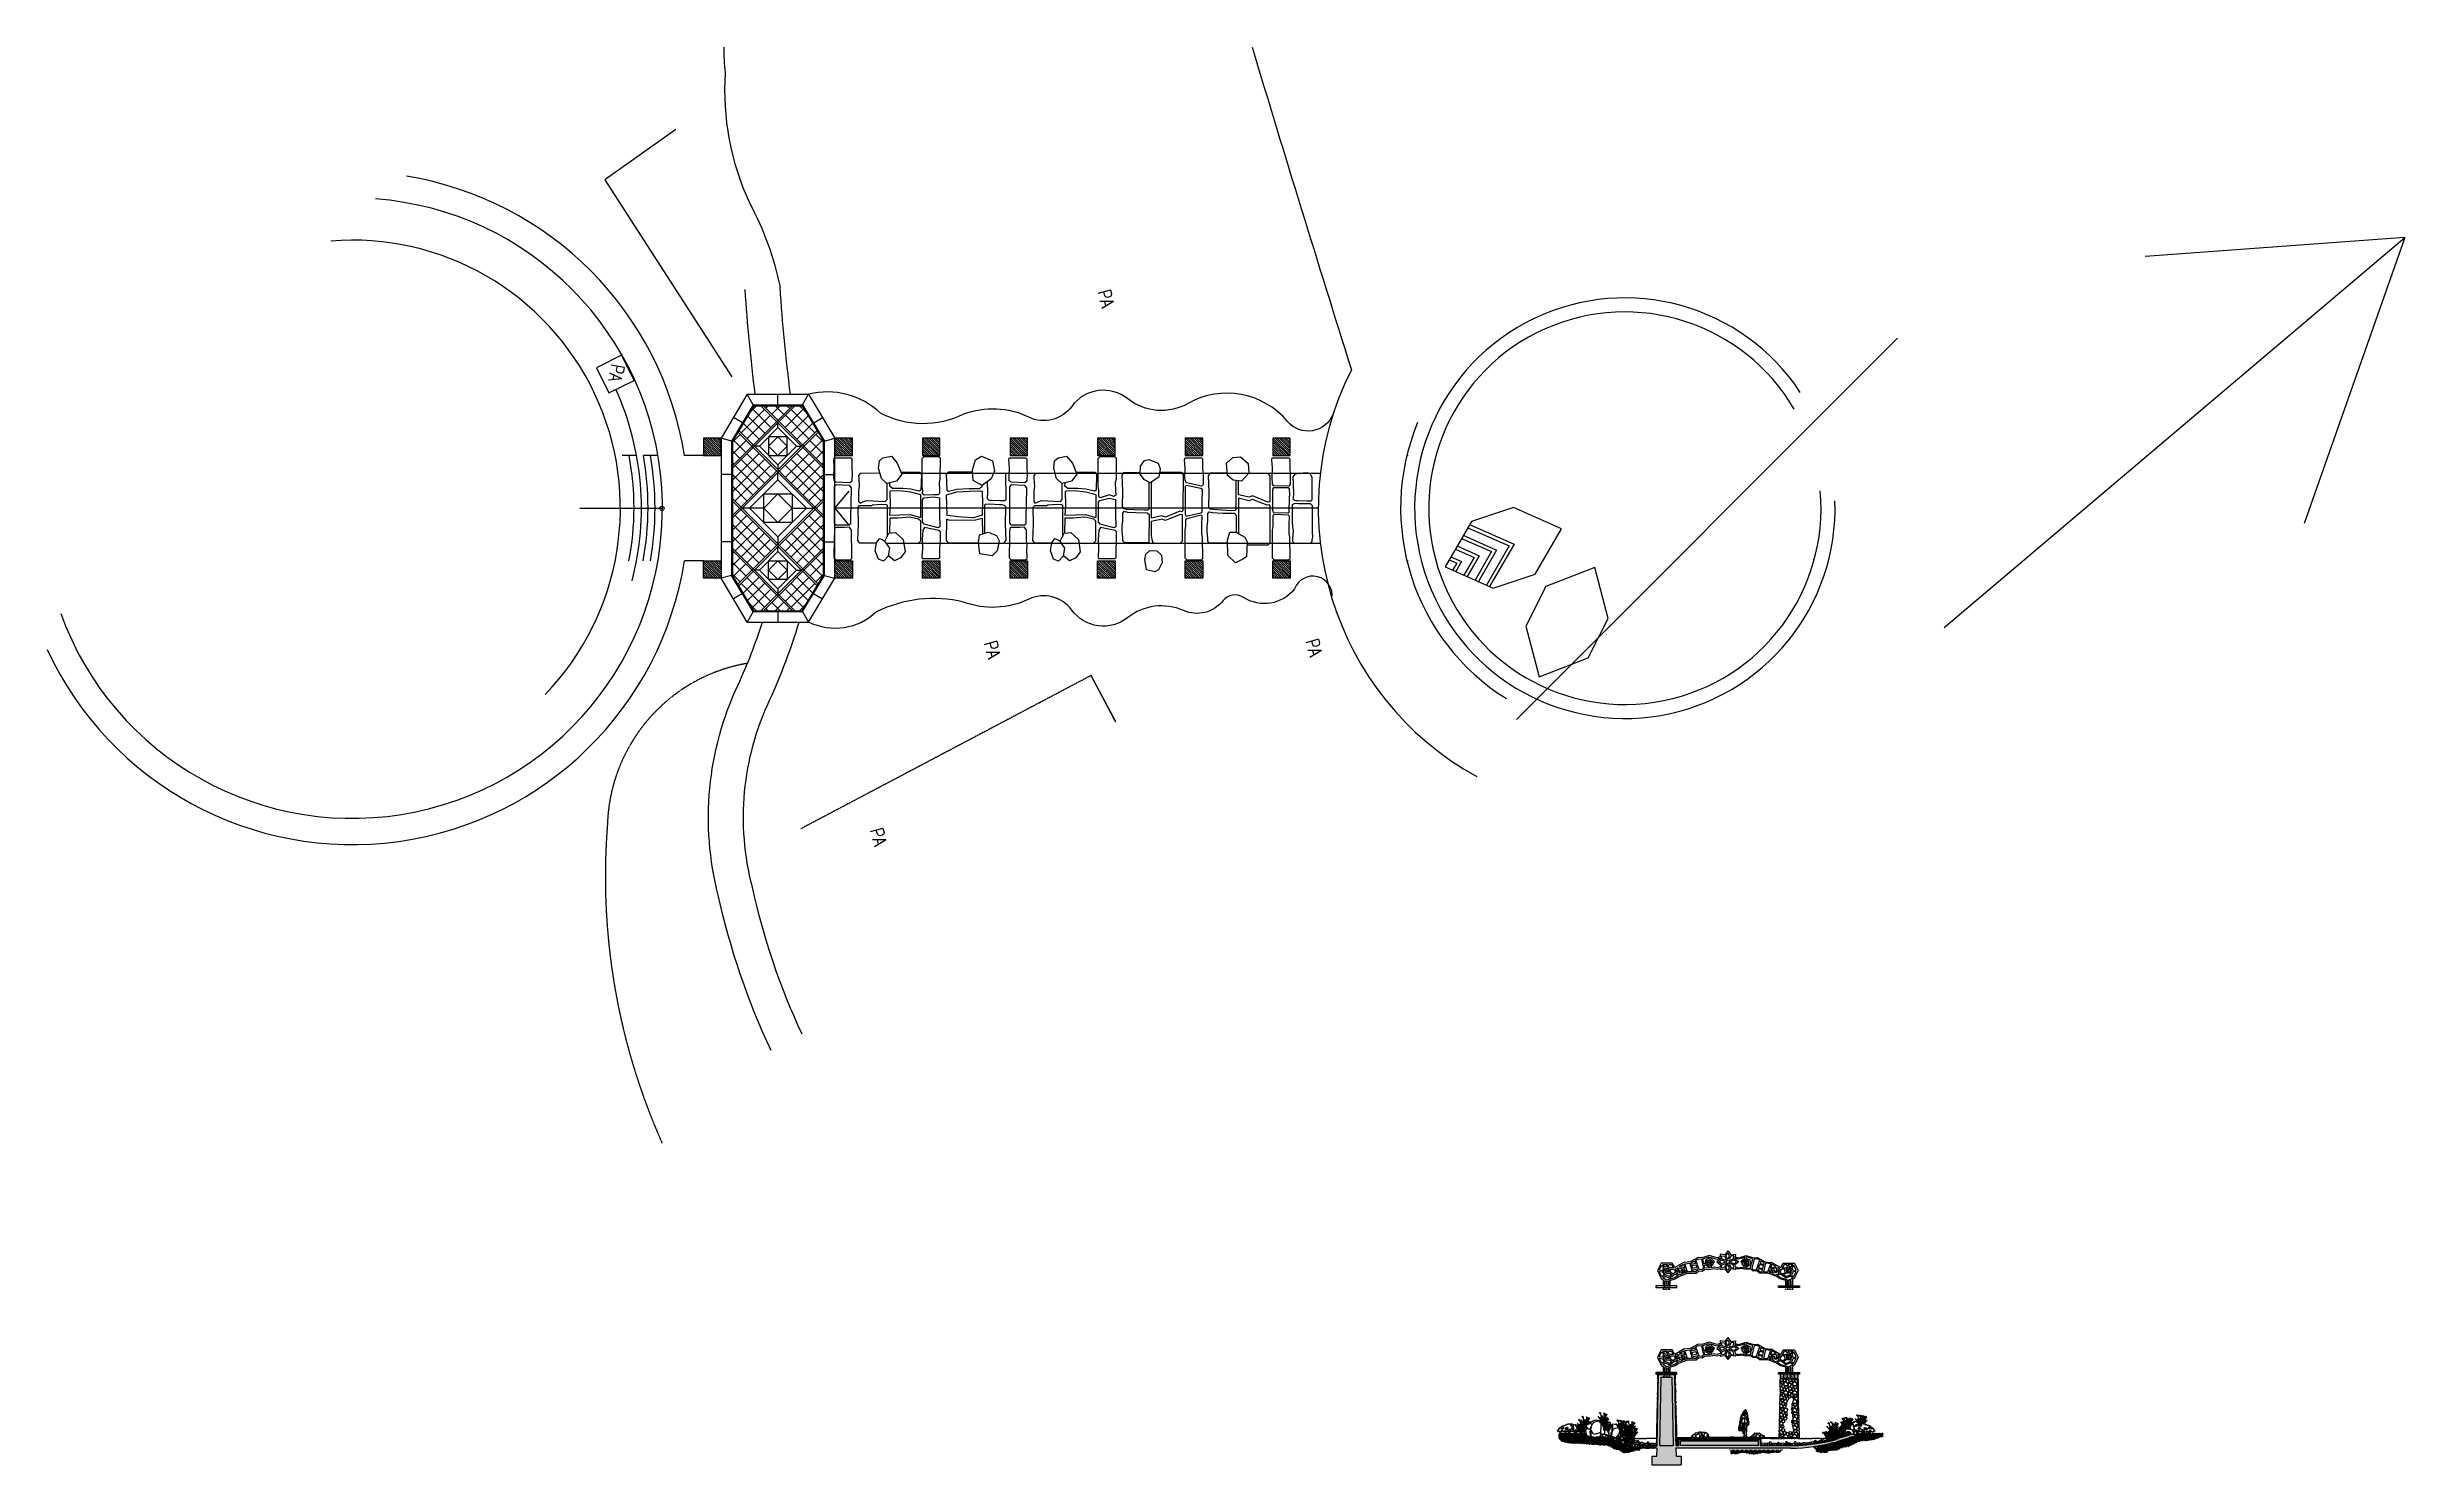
# Model space of a CAD drawing. Extents: x -90327 to 44268, y -9304 to 71606.
import ezdxf

# ---------------------------------------------------------------- set-up
doc = ezdxf.new("R2010")
doc.units = 0
doc.header["$LTSCALE"] = 10
doc.header["$MEASUREMENT"] = 0
for name, pattern in [('CONTINOUS', [0]), ('DASH', [0.35, 0.25, -0.1]), ('DASHED', [0.75, 0.5, -0.25]), ('HIDDEN', [0.375, 0.25, -0.125])]:
    doc.linetypes.add(name, pattern=pattern)
doc.layers.get('0').update_dxf_attribs({"linetype": 'CONTINUOUS'})
for name, color, linetype in [('0-1', 1, 'CONTINUOUS'), ('0-BAND', 8, 'CONTINUOUS'), ('0-BASELINE-A', 6, 'CONTINOUS'), ('0-BCA', 33, 'CONTINUOUS'), ('0-BCA01', 2, 'CONTINUOUS'), ('0-CALLOUT', 7, 'CONTINUOUS'), ('0-CONC', 5, 'CONTINUOUS'), ('0-HATCH', 8, 'CONTINUOUS'), ('0-MISC', 8, 'CONTINUOUS'), ('0-PA', 7, 'CONTINUOUS'), ('0-PAVING', 8, 'CONTINUOUS'), ('0-PLANTS', 1, 'CONTINUOUS'), ('0-ROCKS', 7, 'CONTINUOUS'), ('0-SOILING', 9, 'DASHED'), ('0-TEXT', 7, 'CONTINUOUS'), ('0-TILES', 11, 'CONTINUOUS'), ('1', 1, 'CONTINUOUS'), ('2', 2, 'CONTINUOUS'), ('4', 4, 'CONTINUOUS'), ('5', 5, 'CONTINUOUS'), ('GRILLEWORK', 3, 'CONTINUOUS'), ('TILE', 3, 'CONTINUOUS')]:
    doc.layers.add(name, color=color, linetype=linetype)
doc.styles.add('RS', font='romans.shx', dxfattribs={"width": 0.8, "bigfont": 'stsl.shx'})
pattern_1 = [(45, (5997.195, -9294.28), (-17.67767, 17.67767), [])]
pattern_2 = [(45, (0, 802.456), (-21.2132, 21.2132), []), (45, (21.213, 802.456), (-21.2132, 21.2132), [37.5, -7.5, 0, -7.5])]
pattern_3 = [(45, (99, 99), (-141.4214, 141.4214), [10, -30, 10, -150]), (45, (120.2, 148.5), (-141.4214, 141.4214), [10, -190]), (45, (35.36, 91.92), (-141.4214, 141.4214), [20, -180]), (45, (-7.07, 63.64), (-141.4214, 141.4214), [30, -170]), (45, (56.57, 141.42), (-141.4214, 141.4214), [20, -20, 30, -130]), (45, (28.28, 155.56), (-141.4214, 141.4214), [30, -170]), (45, (-14.14, 127.28), (-141.4214, 141.4214), [30, -70, 30, -70]), (45, (-63.64, 120.2), (-141.4214, 141.4214), [30, -10, 10, -150]), (45, (14.14, 226.27), (-141.4214, 141.4214), [10, -190]), (45, (-28.28, 212.13), (-141.4214, 141.4214), [20, -180]), (135, (-127.28, 127.28), (-141.4214, -141.4214), [20, -180]), (135, (-14.14, 42.43), (-141.4214, -141.4214), [10, -20, 30, -140]), (135, (7.07, 91.92), (-141.4214, -141.4214), [40, -10, 10, -140]), (135, (-7.07, 148.5), (-141.4214, -141.4214), [30, -170]), (135, (63.64, 91.92), (-141.4214, -141.4214), [20, -180]), (135, (-42.43, 212.13), (-141.4214, -141.4214), [20, -180]), (135, (49.5, 134.35), (-141.4214, -141.4214), [20, -100, 10, -70]), (135, (1e-14, 226.27), (-141.4214, -141.4214), [10, -10, 10, -170]), (135, (70.71, 169.7), (-141.4214, -141.4214), [20, -30, 20, -130]), (135, (113.14, 141.42), (-141.4214, -141.4214), [20, -180]), (90, (-7.07, 21.21), (-141.4214, 141.4214), [28.2842, -56.5685, 42.4264, -155.5636]), (90, (-14.14, 14.14), (-141.4214, 141.4214), [28.2843, -254.5584]), (90, (49.5, 106.07), (-141.4214, 141.4214), [28.2843, -254.5584]), (90, (-35.36, 162.63), (-141.4214, 141.4214), [28.2843, -254.5584]), (90, (99, 155.56), (-141.4214, 141.4214), [28.2843, -254.5584]), (90, (-35.36, 49.5), (-141.4214, 141.4214), [14.1421, -268.7006]), (90, (-63.64, 106.07), (-141.4214, 141.4214), [14.1421, -268.7006]), (90, (7e-15, 70.71), (-141.4214, 141.4214), [14.1421, -268.7006]), (90, (-35.36, 134.35), (-141.4214, 141.4214), [14.1421, -268.7006]), (90, (35.36, 148.49), (-141.4214, 141.4214), [14.1421, -268.7006]), (90, (-42.43, 226.27), (-141.4214, 141.4214), [14.1421, -268.7006]), (90, (-14.14, 226.27), (-141.4214, 141.4214), [14.1421, -268.7006]), (90, (70.71, 155.56), (-141.4214, 141.4214), [14.1421, -268.7006]), (90, (113.14, 127.28), (-141.4214, 141.4214), [14.1421, -268.7006]), (90, (56.57, 183.85), (-141.4214, 141.4214), [14.1421, -268.7006]), (90, (-14.14, 254.56), (-141.4214, 141.4214), [14.1421, -268.7006]), (90, (21.21, 233.35), (-141.4214, 141.4214), [14.1421, -268.7006]), (180, (-21.21, 219.2), (-141.4214, -141.4214), [14.1421, -268.7006]), (180, (-21.21, 247.49), (-141.4214, -141.4214), [14.1421, -268.7006]), (180, (14.14, 226.27), (-141.4214, -141.4214), [14.1421, -268.7006]), (180, (7.07, 275.77), (-141.4214, -141.4214), [14.1421, -268.7006]), (180, (-14.14, 155.56), (-141.4214, -141.4214), [14.1421, -268.7006]), (180, (-14.14, 127.28), (-141.4214, -141.4214), [14.1421, -268.7006]), (180, (-21.21, 49.5), (-141.4214, -141.4214), [14.1421, -268.7006]), (180, (-7.07, 63.64), (-141.4214, -141.4214), [14.1421, -268.7006]), (180, (-42.43, 127.28), (-141.4214, -141.4214), [14.1421, -268.7006]), (180, (-49.5, 77.78), (-141.4214, -141.4214), [14.1421, -268.7006]), (180, (56.57, 141.42), (-141.4214, -141.4214), [14.1421, -268.7006]), (180, (63.64, 176.78), (-141.4214, -141.4214), [14.1421, -268.7006]), (180, (99, 155.56), (-141.4214, -141.4214), [14.1421, -268.7006]), (180, (84.85, 169.7), (-141.4214, -141.4214), [14.1421, -268.7006]), (180, (120.21, 148.49), (-141.4214, -141.4214), [14.1421, -268.7006]), (180, (-77.78, 120.21), (-141.4214, -141.4214), [28.2843, -254.5584]), (180, (35.36, 148.49), (-141.4214, -141.4214), [28.2843, -254.5584]), (180, (77.78, 91.92), (-141.4214, -141.4214), [70.7107, -212.132]), (71.56505, (-70.71, 70.71), (141.42136, 141.42136), [22.36, -424.8536]), (71.56505, (-7.07, 49.5), (141.42136, 141.42136), [22.36, -424.8536]), (71.56505, (-42.43, 141.42), (141.42136, 141.42136), [22.36, -424.8536]), (71.56505, (106.07, 106.07), (141.42136, 141.42136), [22.36, -424.8536]), (71.56505, (49.5, 120.21), (141.42136, 141.42136), [22.36, -424.8536]), (71.56505, (35.355, 162.635), (141.42136, 141.42136), [22.36, -424.8536]), (71.56505, (-35.355, 190.92), (141.42136, 141.42136), [22.36, -424.8536]), (71.56505, (21.21, 233.345), (141.42136, 141.42136), [22.36, -424.8536]), (108.43495, (-56.57, 84.85), (-141.42136, 141.42136), [22.36, -424.8536]), (108.43495, (-63.64, 91.92), (-141.42136, 141.42136), [22.36, -424.8536]), (108.43495, (-28.28, 169.71), (-141.42136, 141.42136), [44.72, -402.4936]), (108.43495, (28.28, 212.13), (-141.42136, 141.42136), [22.36, -424.8536]), (108.43495, (42.43, 183.85), (-141.42136, 141.42136), [22.36, -424.8536]), (108.43495, (7e-15, 84.85), (-141.42136, 141.42136), [22.36, -424.8536]), (108.43495, (-7.07, 233.345), (-141.42136, 141.42136), [22.36, -424.8536]), (108.43495, (21.21, 247.49), (-141.42136, 141.42136), [22.36, -424.8536]), (161.56505, (-106.07, 120.21), (-141.42136, 141.42136), [22.36, -424.8536]), (161.56505, (84.85, 84.85), (-141.42136, 141.42136), [22.36, -424.8536]), (161.56505, (-70.71, 113.14), (-141.42136, 141.42136), [22.36, -424.8536]), (161.56505, (49.5, 205.06), (-141.42136, 141.42136), [22.36, -424.8536]), (161.56505, (7.07, 148.49), (-141.42136, 141.42136), [22.36, -424.8536]), (161.56505, (21.21, 219.2), (-141.42136, 141.42136), [22.36, -424.8536]), (161.56505, (-21.21, 120.21), (-141.42136, 141.42136), [22.36, -424.8536]), (161.56505, (-21.21, 63.64), (-141.42136, 141.42136), [22.36, -424.8536]), (198.43495, (-91.92, 120.21), (-141.42136, -141.42136), [22.36, -424.8536]), (198.43495, (35.355, 91.92), (-141.42136, -141.42136), [22.36, -424.8536]), (198.43495, (-56.57, 127.28), (-141.42136, -141.42136), [22.36, -424.8536]), (198.43495, (84.85, 155.56), (-141.42136, -141.42136), [22.36, -424.8536]), (198.43495, (98.995, 98.995), (-141.42136, -141.42136), [22.36, -424.8536]), (198.43495, (1e-14, 226.27), (-141.42136, -141.42136), [22.36, -424.8536]), (198.43495, (28.28, 155.56), (-141.42136, -141.42136), [22.36, -424.8536]), (198.43495, (-91.92, 120.21), (-141.42136, -141.42136), [22.36, -424.8536]), (198.43495, (70.71, 212.13), (-141.42136, -141.42136), [22.36, -424.8536]), (288.43495, (-7.07, 21.21), (141.42136, -141.42136), [22.36, -424.8536])]
pattern_4 = [(315, (-44357.565, 50293.36), (61.87184, 61.87184), [])]
pattern_5 = [(128.7029, (2662.755, -8804.22), (-57.7523, -3.10284), [0, -45.6, 0, -51, 0, -48.75]), (98.7029, (2662.755, -8804.22), (-85.7603, 51.3043), [0, -24.6, 0, -41.1, 0, -15.75]), (58.7029, (2663.53, -8841.113), (-2.1309, 93.4001), [0, -15, 0, -54, 0, -70.5]), (48.7029, (2663.53, -8841.11), (-28.2176, 89.6112), [0, -7.5, 0, -35.4, 0, -40.5])]

msp = doc.modelspace()

# ---------------------------------------------------------------- texts
at = {"layer": '0-PA', "style": 'RS', "width": 0.8}
for rotation, p in [(285.42384, (-30380, 57641)), (259.25172, (-58107, 53565)), (285.42384, (-36872, 37603)), (285.42384, (-18505, 37718)), (285.42384, (-43364, 26916))]:
    msp.add_text('PA', height=750, rotation=rotation, dxfattribs=at).set_placement(p)

# ---------------------------------------------------------------- blocks, each defined once
blk = doc.blocks.new('A$C691960F2')
at = {"color": 0}
for p, q in [((194, 1326), (291, 1373)), ((242, 1356), (227, 1334)), ((260, 1422), (242, 1387)), ((242, 1387), (242, 1356)), ((259, 1382), (272, 1405)), ((274, 1363), (259, 1382)), ((264, 1450), (260, 1422)), ((283, 1470), (264, 1450)), ((272, 1405), (284, 1428)), ((290, 1383), (274, 1363)), ((301, 1498), (283, 1470)), ((284, 1428), (290, 1455)), ((290, 1455), (293, 1481)), ((291, 1408), (290, 1383)), ((290, 1372), (352, 1215)), ((308, 1427), (291, 1408)), ((293, 1481), (306, 1504)), ((325, 1529), (301, 1498)), ((303, 1460), (314, 1502)), ((307, 1424), (303, 1460)), ((306, 1504), (327, 1515)), ((312, 1416), (307, 1424)), ((324, 1515), (308, 1496)), ((308, 1496), (308, 1480)), ((336, 1395), (312, 1416)), ((348, 1518), (324, 1515)), ((352, 1556), (325, 1529)), ((327, 1515), (347, 1529)), ((355, 1484), (327, 1483)), ((327, 1483), (355, 1477)), ((335, 1446), (327, 1441)), ((327, 1441), (332, 1446)), ((344, 1501), (328, 1497)), ((328, 1497), (339, 1496)), ((332, 1446), (340, 1449)), ((341, 1450), (335, 1446)), ((348, 1390), (336, 1395)), ((347, 1434), (338, 1433)), ((338, 1433), (349, 1430)), ((346, 1428), (338, 1432)), ((338, 1432), (341, 1429)), ((339, 1496), (350, 1496)), ((341, 1429), (346, 1424)), ((357, 1499), (344, 1501)), ((347, 1478), (346, 1483)), ((356, 1423), (346, 1428)), ((346, 1424), (359, 1417)), ((347, 1529), (365, 1550)), ((350, 1482), (347, 1478)), ((359, 1434), (347, 1434)), ((370, 1532), (348, 1518)), ((365, 1386), (348, 1390)), ((349, 1451), (352, 1456)), ((351, 1448), (349, 1451)), ((349, 1430), (357, 1430)), ((350, 1496), (360, 1493)), ((355, 1477), (350, 1482)), ((372, 1567), (351, 1556)), ((359, 1444), (351, 1448)), ((362, 1468), (354, 1453)), ((354, 1453), (354, 1447)), ((354, 1447), (359, 1444)), ((368, 1423), (356, 1423)), ((357, 1430), (367, 1427)), ((374, 1430), (359, 1434)), ((359, 1417), (368, 1418)), ((360, 1389), (375, 1387)), ((365, 1478), (362, 1468)), ((364, 1481), (363, 1487)), ((363, 1487), (367, 1487)), ((365, 1550), (390, 1558)), ((367, 1487), (365, 1478)), ((386, 1386), (365, 1386)), ((367, 1427), (377, 1425)), ((382, 1422), (368, 1423)), ((368, 1418), (379, 1421)), ((392, 1541), (370, 1532)), ((372, 1452), (370, 1450)), ((371, 1450), (374, 1449)), ((400, 1564), (372, 1567)), ((374, 1449), (372, 1452)), ((382, 1422), (374, 1430)), ((375, 1387), (387, 1389)), ((377, 1425), (382, 1422)), ((400, 1377), (380, 1310)), ((386, 1538), (394, 1539)), ((400, 1516), (386, 1538)), ((387, 1389), (386, 1386)), ((387, 1441), (394, 1432)), ((388, 1494), (403, 1494)), ((389, 1475), (401, 1476)), ((390, 1558), (414, 1547)), ((400, 1467), (391, 1476)), ((406, 1490), (392, 1493)), ((408, 1499), (394, 1522)), ((394, 1522), (417, 1505)), ((398, 1388), (404, 1411)), ((399, 1470), (400, 1475)), ((414, 1544), (400, 1564)), ((416, 1483), (400, 1516)), ((400, 1475), (401, 1471)), ((417, 1468), (400, 1467)), ((449, 1332), (400, 1377)), ((401, 1476), (417, 1468)), ((403, 1494), (417, 1486)), ((404, 1411), (425, 1424)), ((417, 1486), (406, 1490)), ((409, 1475), (408, 1499)), ((416, 1447), (409, 1475)), ((414, 1547), (437, 1538)), ((430, 1523), (414, 1544)), ((439, 1435), (416, 1483)), ((432, 1428), (416, 1447)), ((417, 1505), (420, 1482)), ((425, 1424), (417, 1401)), ((417, 1401), (429, 1422)), ((420, 1482), (423, 1458)), ((423, 1458), (440, 1433)), ((429, 1422), (447, 1405)), ((442, 1502), (430, 1523)), ((438, 1514), (431, 1488)), ((431, 1488), (431, 1462)), ((431, 1462), (436, 1438)), ((447, 1405), (432, 1428)), ((436, 1438), (439, 1435)), ((437, 1538), (438, 1514)), ((440, 1433), (460, 1416)), ((452, 1365), (440, 1377)), ((440, 1341), (467, 1348)), ((462, 1484), (442, 1502)), ((451, 1413), (453, 1438)), ((471, 1398), (451, 1413)), ((477, 1373), (452, 1365)), ((453, 1438), (465, 1460)), ((460, 1416), (476, 1397)), ((465, 1460), (462, 1484)), ((467, 1348), (480, 1368)), ((488, 1379), (471, 1398)), ((480, 1368), (471, 1345)), ((473, 1329), (487, 1355)), ((476, 1397), (477, 1373)), ((487, 1355), (488, 1379)), ((18, 407), (0, 605)), ((0, 605), (51, 598)), ((9, 604), (40, 685)), ((76, 356), (18, 407)), ((31, 628), (26, 601)), ((27, 601), (39, 662)), ((37, 657), (31, 628)), ((45, 690), (37, 657)), ((39, 662), (59, 740)), ((40, 685), (61, 745)), ((69, 864), (43, 815)), ((43, 815), (45, 795)), ((45, 795), (54, 751)), ((53, 722), (45, 690)), ((51, 598), (76, 356)), ((51, 598), (130, 585)), ((54, 751), (58, 748)), ((59, 613), (54, 597)), ((58, 748), (61, 745)), ((66, 676), (59, 613)), ((61, 745), (75, 773)), ((66, 895), (97, 992)), ((80, 889), (66, 895)), ((82, 748), (66, 676)), ((76, 891), (69, 864)), ((85, 800), (73, 788)), ((73, 788), (75, 773)), ((91, 774), (75, 773)), ((76, 773), (86, 734)), ((152, 384), (76, 356)), ((126, 870), (80, 889)), ((92, 783), (85, 800)), ((86, 734), (91, 672)), ((100, 756), (91, 774)), ((91, 672), (99, 590)), ((101, 758), (92, 783)), ((97, 992), (120, 1066)), ((109, 713), (100, 756)), ((105, 765), (101, 758)), ((105, 820), (102, 796)), ((102, 796), (105, 765)), ((106, 853), (105, 820)), ((119, 873), (106, 853)), ((112, 656), (109, 713)), ((111, 1077), (135, 1183)), ((137, 1073), (111, 1077)), ((111, 588), (112, 656)), ((120, 1066), (137, 1073)), ((149, 922), (126, 870)), ((130, 585), (152, 384)), ((135, 1183), (160, 1274)), ((186, 1035), (149, 922)), ((160, 1274), (181, 1317)), ((176, 823), (199, 932)), ((236, 810), (176, 823)), ((181, 1317), (213, 1324)), ((181, 1187), (206, 1081)), ((206, 1081), (186, 1035)), ((254, 1319), (194, 1326)), ((194, 1326), (254, 1319)), ((199, 769), (196, 819)), ((197, 1171), (198, 1239)), ((222, 1089), (197, 1171)), ((199, 932), (218, 1047)), ((204, 695), (199, 769)), ((203, 553), (204, 617)), ((209, 548), (203, 553)), ((203, 498), (215, 540)), ((207, 474), (203, 498)), ((204, 617), (204, 695)), ((206, 1081), (211, 1123)), ((220, 333), (207, 474)), ((227, 1334), (208, 1330)), ((235, 511), (209, 548)), ((213, 1077), (222, 1089)), ((218, 1047), (213, 1077)), ((264, 297), (220, 333)), ((279, 1074), (224, 1068)), ((228, 1069), (316, 1072)), ((334, 808), (236, 810)), ((285, 1106), (240, 1088)), ((246, 656), (244, 536)), ((244, 536), (277, 397)), ((246, 1304), (286, 1339)), ((286, 1339), (246, 1304)), ((350, 1203), (246, 1304)), ((246, 1304), (348, 1205)), ((258, 810), (246, 656)), ((286, 1339), (254, 1319)), ((254, 1319), (286, 1339)), ((258, 294), (255, 305)), ((260, 231), (258, 294)), ((258, 294), (267, 272)), ((279, 173), (260, 231)), ((293, 276), (264, 297)), ((267, 272), (277, 259)), ((277, 397), (314, 261)), ((277, 259), (290, 243)), ((292, 169), (279, 173)), ((290, 243), (297, 239)), ((309, 173), (292, 169)), ((312, 260), (293, 276)), ((297, 239), (304, 238)), ((304, 238), (313, 237)), ((329, 197), (309, 173)), ((312, 260), (314, 260)), ((313, 237), (324, 243)), ((313, 49), (322, 85)), ((325, 2), (313, 49)), ((314, 260), (326, 265)), ((316, 1072), (361, 1088)), ((316, 110), (328, 186)), ((354, 97), (316, 110)), ((322, 85), (330, 102)), ((324, 243), (326, 246)), ((325, 263), (337, 362)), ((329, 193), (325, 263)), ((325, 91), (329, 76)), ((325, 2), (366, 0)), ((331, 912), (328, 808)), ((358, 132), (329, 193)), ((329, 76), (337, 65)), ((330, 102), (354, 97)), ((333, 1016), (331, 912)), ((332, 726), (334, 808)), ((333, 603), (332, 726)), ((344, 1104), (333, 1016)), ((336, 491), (333, 603)), ((428, 804), (334, 808)), ((337, 362), (336, 491)), ((337, 65), (347, 63)), ((345, 1209), (344, 1209)), ((348, 1187), (344, 1104)), ((347, 63), (362, 60)), ((358, 1248), (348, 1187)), ((348, 1205), (350, 1202)), ((369, 90), (354, 97)), ((355, 1230), (423, 1299)), ((355, 1230), (423, 1299)), ((380, 1310), (358, 1248)), ((361, 1088), (407, 1132)), ((362, 60), (374, 62)), ((366, 0), (385, 31)), ((394, 83), (369, 90)), ((374, 62), (384, 67)), ((384, 67), (392, 74)), ((385, 31), (394, 83)), ((394, 83), (412, 83)), ((407, 1132), (428, 1161)), ((412, 83), (455, 86)), ((414, 435), (420, 637)), ((425, 287), (414, 435)), ((440, 1301), (415, 1320)), ((415, 1320), (507, 1300)), ((440, 1301), (415, 1320)), ((415, 1320), (505, 1301)), ((420, 637), (418, 804)), ((423, 1299), (440, 1301)), ((423, 1299), (440, 1301)), ((457, 155), (425, 287)), ((519, 823), (428, 804)), ((434, 1082), (458, 1154)), ((452, 1019), (434, 1082)), ((471, 1345), (449, 1336)), ((449, 1336), (473, 1329)), ((501, 1309), (449, 1332)), ((492, 934), (452, 1019)), ((453, 250), (465, 393)), ((456, 143), (453, 250)), ((455, 86), (457, 155)), ((458, 1154), (484, 1251)), ((484, 1251), (460, 1154)), ((460, 1154), (468, 1111)), ((465, 393), (470, 528)), ((468, 1111), (473, 1049)), ((470, 528), (485, 665)), ((473, 1049), (494, 967)), ((485, 665), (487, 817)), ((519, 823), (492, 934)), ((494, 967), (523, 888)), ((517, 1286), (501, 1309)), ((525, 1217), (517, 1286)), ((523, 888), (538, 846)), ((545, 1133), (525, 1217)), ((531, 758), (527, 721)), ((527, 721), (541, 720)), ((530, 710), (545, 716)), ((540, 704), (530, 710)), ((532, 785), (531, 758)), ((547, 812), (532, 785)), ((538, 846), (544, 834)), ((541, 720), (546, 746)), ((547, 708), (543, 706)), ((543, 706), (543, 698)), ((543, 698), (561, 703)), ((544, 834), (596, 842)), ((564, 1047), (545, 1133)), ((545, 834), (547, 812)), ((545, 716), (562, 720)), ((546, 746), (553, 769)), ((560, 727), (547, 708)), ((563, 731), (548, 725)), ((561, 733), (549, 735)), ((553, 769), (562, 750)), ((562, 750), (560, 727)), ((561, 703), (571, 715)), ((569, 944), (564, 1047)), ((596, 842), (569, 944)), ((571, 715), (578, 739)), ((574, 721), (586, 745)), ((578, 739), (585, 757)), ((588, 828), (581, 841)), ((584, 814), (588, 828)), ((587, 798), (584, 814)), ((586, 745), (599, 763)), ((599, 763), (587, 798))]:
    blk.add_line(p, q, dxfattribs=at)

# ---------------------------------------------------------------- hatches: boundary and pattern name
at = {"layer": '0-HATCH'}
h = msp.add_hatch(dxfattribs=at)
h.set_pattern_fill('ANSI31', color=256, scale=700, angle=-64, style=0)
h.set_pattern_definition([(315, (-51857.565, 49293.36), (61.872, 61.872), [])])
h.paths.add_polyline_path([(-51858, 48293), (-51858, 49293), (-52858, 49293), (-52858, 48293)])
h = msp.add_hatch(dxfattribs=at)
h.set_pattern_fill('ANSI31', color=256, scale=700, angle=-64, style=0)
h.set_pattern_definition([(315, (-44357.565, 49293.36), (61.872, 61.872), [])])
h.paths.add_polyline_path([(-44358, 48293), (-44358, 49293), (-45358, 49293), (-45358, 48293)])
h = msp.add_hatch(dxfattribs=at)
h.set_pattern_fill('ANSI31', color=256, scale=700, angle=-64, style=0)
h.set_pattern_definition([(315, (-39357.565, 49293.36), (61.872, 61.872), [])])
h.paths.add_polyline_path([(-39358, 48293), (-39358, 49293), (-40358, 49293), (-40358, 48293)])
h = msp.add_hatch(dxfattribs=at)
h.set_pattern_fill('ANSI31', color=256, scale=700, angle=-64, style=0)
h.set_pattern_definition([(315, (-34357.565, 49293.36), (61.872, 61.872), [])])
h.paths.add_polyline_path([(-34358, 48293), (-34358, 49293), (-35358, 49293), (-35358, 48293)])
h = msp.add_hatch(dxfattribs=at)
h.set_pattern_fill('ANSI31', color=256, scale=700, angle=-64, style=0)
h.set_pattern_definition([(315, (-29357.565, 49293.36), (61.872, 61.872), [])])
h.paths.add_polyline_path([(-29358, 48293), (-29358, 49293), (-30358, 49293), (-30358, 48293)])
h = msp.add_hatch(dxfattribs=at)
h.set_pattern_fill('ANSI31', color=256, scale=700, angle=-64, style=0)
h.set_pattern_definition([(315, (-24357.565, 49293.36), (61.872, 61.872), [])])
h.paths.add_polyline_path([(-24358, 48293), (-24358, 49293), (-25358, 49293), (-25358, 48293)])
h = msp.add_hatch(dxfattribs=at)
h.set_pattern_fill('ANSI31', color=256, scale=700, angle=-64, style=0)
h.set_pattern_definition([(315, (-19357.565, 49293.36), (61.872, 61.872), [])])
h.paths.add_polyline_path([(-19358, 48293), (-19358, 49293), (-20358, 49293), (-20358, 48293)])
h = msp.add_hatch(dxfattribs=at)
h.set_pattern_fill('ANSI31', color=256, scale=700, angle=-64, style=0)
h.set_pattern_definition([(315, (-51857.565, 50293.36), (61.87184, 61.87184), [])])
h.paths.add_polyline_path([(-51858, 42293), (-51858, 41293), (-52858, 41293), (-52858, 42293)])
h = msp.add_hatch(dxfattribs=at)
h.set_pattern_fill('ANSI31', color=256, scale=700, angle=-64, style=0)
h.set_pattern_definition(pattern_4)
h.paths.add_polyline_path([(-44358, 42293), (-44358, 41293), (-45358, 41293), (-45358, 42293)])
h = msp.add_hatch(dxfattribs=at)
h.set_pattern_fill('ANSI31', color=256, scale=700, angle=-64, style=0)
h.set_pattern_definition(pattern_4)
h.paths.add_polyline_path([(-44358, 42293), (-44358, 41293), (-45358, 41293), (-45358, 42293)])
h = msp.add_hatch(dxfattribs=at)
h.set_pattern_fill('ANSI31', color=256, scale=700, angle=-64, style=0)
h.set_pattern_definition([(315, (-39357.565, 50293.36), (61.87184, 61.87184), [])])
h.paths.add_polyline_path([(-39358, 42293), (-39358, 41293), (-40358, 41293), (-40358, 42293)])
h = msp.add_hatch(dxfattribs=at)
h.set_pattern_fill('ANSI31', color=256, scale=700, angle=-64, style=0)
h.set_pattern_definition([(315, (-34357.565, 50293.36), (61.87184, 61.87184), [])])
h.paths.add_polyline_path([(-34358, 42293), (-34358, 41293), (-35358, 41293), (-35358, 42293)])
h = msp.add_hatch(dxfattribs=at)
h.set_pattern_fill('ANSI31', color=256, scale=700, angle=-64, style=0)
h.set_pattern_definition([(315, (-29357.565, 50293.36), (61.87184, 61.87184), [])])
h.paths.add_polyline_path([(-29358, 42293), (-29358, 41293), (-30358, 41293), (-30358, 42293)])
h = msp.add_hatch(dxfattribs=at)
h.set_pattern_fill('ANSI31', color=256, scale=700, angle=-64, style=0)
h.set_pattern_definition([(315, (-24357.565, 50293.36), (61.87184, 61.87184), [])])
h.paths.add_polyline_path([(-24358, 42293), (-24358, 41293), (-25358, 41293), (-25358, 42293)])
h = msp.add_hatch(dxfattribs=at)
h.set_pattern_fill('ANSI31', color=256, scale=700, angle=-64, style=0)
h.set_pattern_definition([(315, (-19357.565, 50293.36), (61.87184, 61.87184), [])])
h.paths.add_polyline_path([(-19358, 42293), (-19358, 41293), (-20358, 41293), (-20358, 42293)])
h = msp.add_hatch(dxfattribs=at)
h.set_pattern_fill('ANSI35', color=256, scale=120, style=0)
h.set_pattern_definition(pattern_2)
h.paths.add_polyline_path([(1515, -4036), (1515, -4136), (1927, -4136), (1927, -4036)])
h.paths.add_polyline_path([(2002, -4036), (1927, -4036), (1927, -4136), (2002, -4136)])
h.paths.add_polyline_path([(2152, -4036), (2077, -4036), (2077, -4136), (2152, -4136)])
h.paths.add_polyline_path([(2302, -4136), (2302, -4036), (2227, -4036), (2227, -4136)])
h.paths.add_polyline_path([(2227, -4036), (2152, -4036), (2152, -4136), (2227, -4136)])
h.paths.add_polyline_path([(2077, -4036), (2002, -4036), (2002, -4136), (2077, -4136)])
h.paths.add_polyline_path([(2302, -4036), (2302, -4136), (2715, -4136), (2715, -4036)])
h = msp.add_hatch(dxfattribs=at)
h.set_pattern_fill('AR-SAND', color=256, scale=50, style=0)
h.set_pattern_definition([(37.5, (0, -3798.91), (-3.14967, 96.3412), [0, -76, 0, -85, 0, -81.25]), (7.5, (0, -3798.91), (88.4888, 141.1073), [0, -41, 0, -68.5, 0, -26.25]), (327.5, (-61.5, -3798.91), (155.7071, 0.28295), [0, -25, 0, -90, 0, -117.5]), (317.5, (-61.5, -3798.91), (150.3063, 43.8838), [0, -12.5, 0, -59, 0, -67.5])])
h.paths.add_polyline_path([(8515, -4036), (8515, -4136), (9115, -4136), (9115, -4036), (9077, -4036)])
h.paths.add_polyline_path([(9715, -4136), (9715, -4036), (9115, -4036), (9115, -4136)])
h = msp.add_hatch(dxfattribs=at)
h.set_pattern_fill('AR-SAND', color=1, scale=30, style=0)
h.paths.add_polyline_path([(1634, -5360), (1630, -5516), (1604, -5526), (1598, -5526), (1598, -5543), (1617, -5545), (1629, -5550), (1626, -5634), (1621, -5634), (1596, -5633), (1596, -5656), (1604, -5651), (1626, -5651), (1621, -5826), (1592, -5826), (1592, -5851), (1621, -5851), (1617, -6001), (1604, -6026), (1588, -6026), (1587, -6067), (1604, -6101), (1604, -6126), (1586, -6136), (1585, -6161), (1604, -6151), (1613, -6151), (1608, -6326), (1582, -6326), (1581, -6351), (1608, -6351), (1603, -6526), (1577, -6526), (1577, -6551), (1579, -6551), (1601, -6595), (1600, -6628), (1575, -6641), (1574, -6666), (1600, -6654), (1595, -6826), (1571, -6826), (1571, -6851), (1595, -6851), (1590, -7026), (1567, -7026), (1566, -7051), (1579, -7051), (1589, -7070), (1587, -7135), (1564, -7146), (1564, -7172), (1586, -7160), (1582, -7326), (1561, -7326), (1560, -7351), (1581, -7351), (1577, -7526), (1556, -7526), (1556, -7551), (1576, -7551), (1574, -7642), (1554, -7652), (1554, -7663), (1574, -7655), (1571, -7738), (1552, -7738), (1551, -7763), (1570, -7763, -1.0265287), (1571, -7764), (1559, -8196), (1529, -8196), (1137, -8196, -0.1046279), (-563, -7852, 0.0042004), (-1074, -7678, -0.0159851), (-1325, -7600, 0.0444039), (-1492, -7558), (-1586, -7558, -0.0687525), (-1329, -7609, 0.0159694), (-1077, -7687, -0.0041956), (-567, -7861, 0.0999878), (1060, -8206), (1579, -8206), (1664, -4156, -0.9741569), (1665, -4156), (1927, -4156), (1927, -4136), (1645, -4136), (1638, -4386), (1622, -4386), (1622, -4402), (1651, -4402), (1647, -4552), (1635, -4577), (1618, -4577), (1618, -4586), (1635, -4620), (1635, -4645), (1617, -4655), (1617, -4662), (1636, -4652), (1644, -4652), (1640, -4827), (1613, -4827), (1613, -4852), (1639, -4852), (1635, -5027), (1609, -5027), (1608, -5052), (1611, -5052), (1633, -5096), (1632, -5129), (1607, -5142), (1606, -5167), (1631, -5154), (1627, -5327), (1603, -5327), (1602, -5351), (1629, -5351)])
h = msp.add_hatch(dxfattribs=at)
h.set_pattern_fill('AR-CONC', color=1, scale=30, style=0)
h.paths.add_polyline_path([(1567, -8804), (1271, -8804), (1271, -9304), (2959, -9304), (2959, -8804), (2663, -8804), (2565, -4156, 0.0025931), (2565, -4156), (2302, -4156), (2302, -4257), (2227, -4257), (2227, -4156), (2152, -4156), (2152, -4257), (2077, -4257), (2077, -4156), (2002, -4156), (2002, -4257), (1927, -4257), (1927, -4156), (1664, -4156, 0.0025931), (1664, -4156)])
h.paths.add_polyline_path([(1729, -8206), (1810, -4306), (2419, -4306), (2500, -8206)], flags=16)
h = msp.add_hatch(dxfattribs=at)
h.set_pattern_fill('ANSI35', color=256, scale=120, style=0)
h.set_pattern_definition(pattern_2)
h.paths.add_polyline_path([(1645, -4136), (1615, -4136), (1608, -4386), (1638, -4386)])
h.paths.add_polyline_path([(2615, -4136), (2585, -4136), (2591, -4386), (2621, -4386, 0.4219024), (2621, -4385)])
h = msp.add_hatch(dxfattribs=at)
h.set_pattern_fill('AR-SAND', color=1, scale=30, style=0)
h.paths.add_polyline_path([(2419, -4306), (1810, -4306), (1729, -8206), (2500, -8206)])
h = msp.add_hatch(dxfattribs=at)
h.set_pattern_fill('AR-SAND', color=1, scale=30, style=0)
h.set_pattern_definition(pattern_5)
h.paths.add_polyline_path([(2077, -4156), (2077, -4136), (2002, -4136), (2002, -4156)])
h.paths.add_polyline_path([(2002, -4156), (2002, -4136), (1927, -4136), (1927, -4156)])
h.paths.add_polyline_path([(2077, -4136), (2077, -4156), (2152, -4156), (2152, -4136)])
h.paths.add_polyline_path([(2227, -4156), (2227, -4136), (2152, -4136), (2152, -4156)])
h.paths.add_polyline_path([(2302, -4156), (2302, -4136), (2227, -4136), (2227, -4156)])
h = msp.add_hatch(dxfattribs=at)
h.set_pattern_fill('AR-SAND', color=1, scale=30, style=0)
h.set_pattern_definition(pattern_5)
h.paths.add_polyline_path([(2302, -4136), (2302, -4156), (2565, -4156, -0.9741569), (2565, -4156), (2650, -8206), (2826, -8206), (2826, -7856), (3740, -7856), (3739, -7836), (3311, -7836), (3221, -7836), (3206, -7836), (3197, -7836), (3181, -7836), (2921, -7835), (2912, -7836), (2901, -7836), (2893, -7836), (2882, -7835), (2820, -7835), (2794, -7836), (2782, -7836), (2776, -7836), (2756, -7836), (2755, -7825), (2755, -7800), (2755, -7795, -0.3557252), (2716, -7786, -0.2479532), (2690, -7798), (2699, -8178), (2669, -8178), (2659, -7764, -1.0265287), (2659, -7763), (2677, -7763), (2676, -7738), (2658, -7738), (2656, -7668), (2675, -7668), (2674, -7651), (2656, -7651), (2651, -7459), (2654, -7451), (2670, -7436), (2669, -7405), (2649, -7413), (2647, -7316), (2667, -7308), (2667, -7295), (2646, -7300), (2643, -7171), (2656, -7170), (2664, -7169), (2664, -7151), (2654, -7151), (2642, -7127), (2638, -6984), (2654, -6951), (2660, -6946), (2659, -6929), (2637, -6943), (2634, -6826), (2657, -6819), (2657, -6802), (2652, -6808), (2634, -6813), (2630, -6653), (2652, -6665), (2654, -6666), (2653, -6650), (2628, -6599), (2626, -6508), (2649, -6461), (2649, -6437), (2625, -6485), (2622, -6351), (2629, -6351), (2648, -6389), (2646, -6293), (2629, -6326), (2621, -6326), (2616, -6151), (2629, -6151), (2643, -6165), (2642, -6128), (2614, -6071), (2613, -6033), (2639, -5981), (2639, -5957), (2613, -6010), (2609, -5851), (2629, -5851), (2637, -5867), (2636, -5813), (2629, -5826), (2608, -5826), (2603, -5651), (2632, -5651), (2632, -5643), (2603, -5642), (2601, -5545), (2629, -5501), (2629, -5478), (2629, -5477), (2604, -5526), (2600, -5526), (2595, -5351), (2626, -5351), (2625, -5307), (2609, -5340), (2609, -5340), (2600, -5340), (2596, -5165), (2609, -5165), (2623, -5179), (2622, -5141), (2594, -5085), (2593, -5047), (2619, -4995), (2618, -4971), (2592, -5023), (2588, -4865), (2609, -4865), (2616, -4880), (2615, -4827), (2609, -4840), (2609, -4840), (2587, -4840), (2583, -4665), (2612, -4665), (2612, -4656), (2582, -4655), (2580, -4559), (2609, -4515), (2608, -4491), (2608, -4491), (2584, -4540), (2579, -4540), (2576, -4412), (2606, -4411), (2606, -4386), (2591, -4386), (2585, -4136)])
h = msp.add_hatch(dxfattribs=at)
h.set_pattern_fill('MOSAIC', color=1, scale=500, style=0)
h.set_pattern_definition([(0, (350, -4576.36), (500, 500), [25, -25, 50, -400]), (0, (150, -4551.36), (500, 500), [125, -375]), (0, (125, -4526.36), (500, 500), [125, -375]), (0, (350, -4401.36), (500, 500), [25, -475]), (0, (100, -4351.36), (500, 500), [75, -425]), (0, (100, -4326.36), (500, 500), [75, -425]), (0, (400, -4301.36), (500, 500), [150, -350]), (0, (375, -4276.36), (500, 500), [150, -350]), (0, (250, -4226.36), (500, 500), [50, -450]), (0, (275, -4201.36), (500, 500), [25, -475]), (0, (50, -4151.36), (500, 500), [25, -25, 25, -425]), (90, (50, -4251.36), (-500, 500), [75, -425]), (90, (75, -4426.36), (-500, 500), [25, -50, 25, -50, 100, -250]), (90, (125, -4126.36), (-500, 500), [25, -475]), (90, (200, -4351.36), (-500, 500), [25, -475]), (90, (225, -4226.36), (-500, 500), [25, -475]), (90, (275, -4501.36), (-500, 500), [50, -450]), (90, (300, -4526.36), (-500, 500), [75, -425]), (90, (325, -4226.36), (-500, 500), [50, -25, 50, -375]), (90, (350, -4376.36), (-500, 500), [100, -400]), (90, (375, -4376.36), (-500, 500), [50, -450]), (90, (425, -4551.36), (-500, 500), [100, -400]), (90, (450, -4551.36), (-500, 500), [75, -425]), (45, (250, -4526.36), (6e-14, 500), [35.355, -671.751]), (45, (325, -4401.36), (6e-14, 500), [35.355, -671.751]), (45, (375, -4326.36), (6e-14, 500), [35.355, -671.751]), (45, (25, -4276.36), (6e-14, 500), [35.355, -671.751]), (45, (75, -4176.36), (6e-14, 500), [35.355, -671.751]), (45, (300, -4451.36), (6e-14, 500), [70.71, -636.396]), (45, (350, -4126.36), (6e-14, 500), [70.71, -636.396]), (135, (325, -4601.36), (-500, 6e-14), [70.71, -636.396]), (135, (350, -4576.36), (-500, 6e-14), [70.71, -636.396]), (135, (425, -4451.36), (-500, 6e-14), [70.71, -636.396]), (135, (350, -4276.36), (-500, 6e-14), [70.71, -636.396]), (135, (375, -4276.36), (-500, 6e-14), [70.71, -636.396]), (135, (275, -4426.36), (-500, 6e-14), [106.066, -601.04]), (135, (450, -4451.36), (-500, 6e-14), [106.066, -601.04]), (135, (275, -4451.36), (-500, 6e-14), [141.421, -565.685]), (135, (50, -4151.36), (-500, 6e-14), [141.421, -565.685]), (135, (50, -4176.36), (-500, 6e-14), [141.421, -565.685]), (135, (75, -4451.36), (-500, 6e-14), [35.355, -671.751]), (135, (75, -4326.36), (-500, 6e-14), [35.355, -671.751]), (26.565, (375, -4576.36), (500, 2e-07), [55.902, -1062.132]), (26.565, (275, -4426.36), (500, 2e-07), [55.902, -1062.132]), (26.565, (450, -4476.36), (500, 2e-07), [111.803, -1006.23]), (26.565, (450, -4451.36), (500, 2e-07), [111.803, -1006.23]), (63.435, (300, -4201.36), (3e-08, 500), [55.9, -559, 111.8, -391.334]), (63.435, (50, -4401.36), (3e-08, 500), [55.902, -1062.132]), (63.435, (125, -4601.36), (3e-08, 500), [55.902, -1062.132]), (63.435, (75, -4401.36), (3e-08, 500), [55.902, -1062.132]), (63.435, (325, -4176.36), (3e-08, 500), [55.902, -1062.132]), (63.435, (300, -4201.36), (3e-08, 500), [55.902, -1062.132]), (63.435, (200, -4326.36), (3e-08, 500), [111.803, -1006.23]), (63.435, (175, -4326.36), (3e-08, 500), [111.803, -1006.23]), (116.565, (100, -4326.36), (-2e-07, 500), [55.902, -1062.132]), (116.565, (125, -4551.36), (-2e-07, 500), [111.803, -1006.23]), (116.565, (125, -4526.36), (-2e-07, 500), [111.803, -1006.23]), (153.435, (225, -4201.36), (-500, 3e-08), [111.803, -1006.23]), (153.435, (275, -4201.36), (-500, 3e-08), [167.705, -950.33])])
h.paths.add_polyline_path([(9004, -5571), (9115, -5489), (9115, -5213), (8607, -5213), (8541, -7738), (9115, -7738), (9115, -7503), (8896, -7575), (8740, -7250), (8781, -6986), (8855, -6763), (8964, -6471), (8957, -6153), (8876, -5821)])
h.paths.add_polyline_path([(9622, -5213), (9115, -5213), (9115, -5489), (9242, -5394), (9357, -5476), (9418, -5577), (9330, -5679), (9289, -6004), (9350, -6295), (9350, -6553), (9337, -6844), (9431, -7162), (9364, -7420), (9115, -7503), (9115, -7738), (9688, -7738)])
h = msp.add_hatch(dxfattribs=at)
h.set_pattern_fill('MOSAIC', color=1, scale=500, style=0)
h.set_pattern_definition([(0, (8350, -5576.36), (500, 500), [25, -25, 50, -400]), (0, (8150, -5551.36), (500, 500), [125, -375]), (0, (8125, -5526.36), (500, 500), [125, -375]), (0, (8350, -5401.36), (500, 500), [25, -475]), (0, (8100, -5351.36), (500, 500), [75, -425]), (0, (8100, -5326.36), (500, 500), [75, -425]), (0, (8400, -5301.36), (500, 500), [150, -350]), (0, (8375, -5276.36), (500, 500), [150, -350]), (0, (8250, -5226.36), (500, 500), [50, -450]), (0, (8275, -5201.36), (500, 500), [25, -475]), (0, (8050, -5151.36), (500, 500), [25, -25, 25, -425]), (90, (8050, -5251.36), (-500, 500), [75, -425]), (90, (8075, -5426.36), (-500, 500), [25, -50, 25, -50, 100, -250]), (90, (8125, -5126.36), (-500, 500), [25, -475]), (90, (8200, -5351.36), (-500, 500), [25, -475]), (90, (8225, -5226.36), (-500, 500), [25, -475]), (90, (8275, -5501.36), (-500, 500), [50, -450]), (90, (8300, -5526.36), (-500, 500), [75, -425]), (90, (8325, -5226.36), (-500, 500), [50, -25, 50, -375]), (90, (8350, -5376.36), (-500, 500), [100, -400]), (90, (8375, -5376.36), (-500, 500), [50, -450]), (90, (8425, -5551.36), (-500, 500), [100, -400]), (90, (8450, -5551.36), (-500, 500), [75, -425]), (45, (8250, -5526.36), (6e-14, 500), [35.36, -671.75]), (45, (8325, -5401.36), (6e-14, 500), [35.36, -671.75]), (45, (8375, -5326.36), (6e-14, 500), [35.36, -671.75]), (45, (8025, -5276.36), (6e-14, 500), [35.36, -671.75]), (45, (8075, -5176.36), (6e-14, 500), [35.36, -671.75]), (45, (8300, -5451.36), (6e-14, 500), [70.71, -636.4]), (45, (8350, -5126.36), (6e-14, 500), [70.71, -636.4]), (135, (8325, -5601.36), (-500, 6e-14), [70.71, -636.4]), (135, (8350, -5576.36), (-500, 6e-14), [70.71, -636.4]), (135, (8425, -5451.36), (-500, 6e-14), [70.71, -636.4]), (135, (8350, -5276.36), (-500, 6e-14), [70.71, -636.4]), (135, (8375, -5276.36), (-500, 6e-14), [70.71, -636.4]), (135, (8275, -5426.36), (-500, 6e-14), [106.07, -601.04]), (135, (8450, -5451.36), (-500, 6e-14), [106.07, -601.04]), (135, (8275, -5451.36), (-500, 6e-14), [141.42, -565.69]), (135, (8050, -5151.36), (-500, 6e-14), [141.42, -565.69]), (135, (8050, -5176.36), (-500, 6e-14), [141.42, -565.69]), (135, (8075, -5451.36), (-500, 6e-14), [35.36, -671.75]), (135, (8075, -5326.36), (-500, 6e-14), [35.36, -671.75]), (26.565, (8375, -5576.36), (500, 2e-07), [55.9, -1062.13]), (26.565, (8275, -5426.36), (500, 2e-07), [55.9, -1062.13]), (26.565, (8450, -5476.36), (500, 2e-07), [111.8, -1006.23]), (26.565, (8450, -5451.36), (500, 2e-07), [111.8, -1006.23]), (63.435, (8300, -5201.36), (3e-08, 500), [55.9, -559, 111.8, -391.334]), (63.435, (8050, -5401.36), (3e-08, 500), [55.9, -1062.13]), (63.435, (8125, -5601.36), (3e-08, 500), [55.9, -1062.13]), (63.435, (8075, -5401.36), (3e-08, 500), [55.9, -1062.13]), (63.435, (8325, -5176.36), (3e-08, 500), [55.9, -1062.13]), (63.435, (8300, -5201.36), (3e-08, 500), [55.9, -1062.13]), (63.435, (8200, -5326.36), (3e-08, 500), [111.8, -1006.23]), (63.435, (8175, -5326.36), (3e-08, 500), [111.8, -1006.23]), (116.565, (8100, -5326.36), (-2e-07, 500), [55.9, -1062.13]), (116.565, (8125, -5551.36), (-2e-07, 500), [111.8, -1006.23]), (116.565, (8125, -5526.36), (-2e-07, 500), [111.8, -1006.23]), (153.435, (8225, -5201.36), (-500, 3e-08), [111.8, -1006.23]), (153.435, (8275, -5201.36), (-500, 3e-08), [167.705, -950.33])])
h.paths.add_polyline_path([(9626, -5213), (9631, -4509), (9631, -4475), (9634, -4437), (9622, -4411), (8607, -4411), (8601, -4446), (8592, -4486), (8603, -5213)])
h = msp.add_hatch(dxfattribs=at)
h.set_pattern_fill('AR-SAND', color=256, scale=30, style=0)
h.set_pattern_definition([(37.5, (0, -3798.91), (-1.8898, 57.80471), [0, -45.6, 0, -51, 0, -48.75]), (7.5, (0, -3798.91), (53.0933, 84.6644), [0, -24.6, 0, -41.1, 0, -15.75]), (327.5, (-36.9, -3798.91), (93.42426, 0.16977), [0, -15, 0, -54, 0, -70.5]), (317.5, (-36.9, -3798.91), (90.1838, 26.3303), [0, -7.5, 0, -35.4, 0, -40.5])])
h.paths.add_polyline_path([(8816, -4136), (8615, -4136), (8608, -4386), (8816, -4386)])
h.paths.add_polyline_path([(8816, -4386), (9017, -4386), (9017, -4136), (8816, -4136)])
h.paths.add_polyline_path([(9115, -4136), (9017, -4136), (9017, -4386), (9115, -4386)])
h.paths.add_polyline_path([(9115, -4386), (9219, -4386), (9219, -4136), (9115, -4136)])
h.paths.add_polyline_path([(9219, -4386), (9420, -4386), (9420, -4136), (9219, -4136)])
h.paths.add_polyline_path([(9420, -4386), (9621, -4386), (9615, -4136), (9420, -4136)])
h = msp.add_hatch(dxfattribs=at)
h.set_pattern_fill('EARTH', color=256, scale=500, angle=45, style=0)
h.paths.add_polyline_path([(-3092, -7514), (-3094, -7492), (-3125, -7492), (-3126, -7504), (-3128, -7491), (-4034, -7474), (-4041, -7694), (-4025, -7807), (-3912, -7951), (-3695, -8013, 0.0735736), (-3149, -8085, -0.0361654), (-2422, -8126), (-2422, -7905), (-2430, -7630), (-2460, -7486), (-2505, -7491), (-2577, -7491), (-2626, -7498), (-2726, -7491), (-2806, -7486), (-2911, -7493), (-2978, -7491), (-3004, -7498), (-3046, -7493), (-3091, -7492)])
h = msp.add_hatch(dxfattribs=at)
h.set_pattern_fill('EARTH', color=256, scale=500, style=0)
edge = h.paths.add_edge_path()
edge.add_line((-2430, -7630), (-2424, -8115))
edge.add_arc((1218, 40456), 48708, 265.71148, 266.97699)
edge.add_arc((-1382, -8772), 589, 55.84909, 86.97699, ccw=False)
edge.add_arc((-933, -8111), 210, 235.84909, 382.26386)
edge.add_line((-1639, -7714), (-1669, -7632))
edge.add_line((-1669, -7632), (-1709, -7693))
edge.add_line((-1709, -7693), (-1901, -7725))
edge.add_line((-1901, -7725), (-1989, -7736))
edge.add_line((-1989, -7736), (-2073, -7723))
edge.add_line((-2073, -7723), (-2182, -7703))
edge.add_line((-2182, -7703), (-2260, -7686))
edge.add_line((-2260, -7686), (-2377, -7671))
edge.add_line((-2377, -7671), (-2430, -7630))
edge.add_arc((-790, -7875), 164, 253.32162, 288.01602, ccw=False)
edge.add_arc((-53489, -183771), 183456, 73.32162, 73.39153)
edge.add_arc((2614, 4320), 12823, 252.55722, 253.39153, ccw=False)
edge.add_arc((-2983, -13495), 5851, 72.55722, 73.82399)
edge.add_arc((-851, -6145), 1802, 250.26318, 253.82399, ccw=False)
edge.add_arc((-1668, -8422), 617, 70.26318, 85.75092)
edge.add_arc((-1619, -7756), 50.7, 218.04803, 265.75092, ccw=False)
edge.add_arc((-1624, -7761), 43.7, 124.18293, 218.04803, ccw=False)
h = msp.add_hatch(dxfattribs=at)
h.set_pattern_fill('STONES', color=256, scale=200, angle=45, style=0)
h.set_pattern_definition([(45, (-3336.26, -9195.28), (-141.421, 141.421), [10, -30, 10, -150]), (45, (-3315.05, -9145.79), (-141.421, 141.421), [10, -190]), (45, (-3399.9, -9202.36), (-141.421, 141.421), [20, -180]), (45, (-3442.33, -9230.64), (-141.421, 141.421), [30, -170]), (45, (-3378.7, -9152.86), (-141.421, 141.421), [20, -20, 30, -130]), (45, (-3406.97, -9138.72), (-141.421, 141.421), [30, -170]), (45, (-3449.4, -9167), (-141.421, 141.421), [30, -70, 30, -70]), (45, (-3498.9, -9174.07), (-141.421, 141.421), [30, -10, 10, -150]), (45, (-3421.12, -9068), (-141.421, 141.421), [10, -190]), (45, (-3463.54, -9082.15), (-141.421, 141.421), [20, -180]), (135, (-3562.54, -9167), (-141.421, -141.421), [20, -180]), (135, (-3449.4, -9251.85), (-141.421, -141.421), [10, -20, 30, -140]), (135, (-3428.19, -9202.36), (-141.421, -141.421), [40, -10, 10, -140]), (135, (-3442.33, -9145.79), (-141.421, -141.421), [30, -170]), (135, (-3371.62, -9202.36), (-141.421, -141.421), [20, -180]), (135, (-3477.69, -9082.15), (-141.421, -141.421), [20, -180]), (135, (-3385.76, -9159.93), (-141.421, -141.421), [20, -100, 10, -70]), (135, (-3435.26, -9068), (-141.421, -141.421), [10, -10, 10, -170]), (135, (-3364.55, -9124.57), (-141.421, -141.421), [20, -30, 20, -130]), (135, (-3322.12, -9152.86), (-141.421, -141.421), [20, -180]), (90, (-3442.33, -9273.07), (-141.4214, 141.4214), [28.284, -56.5685, 42.4264, -155.5636]), (90, (-3449.4, -9280.14), (-141.4214, 141.4214), [28.284, -254.558]), (90, (-3385.76, -9188.21), (-141.4214, 141.4214), [28.284, -254.558]), (90, (-3470.61, -9131.64), (-141.4214, 141.4214), [28.284, -254.558]), (90, (-3336.26, -9138.72), (-141.4214, 141.4214), [28.284, -254.558]), (90, (-3470.61, -9244.78), (-141.4214, 141.4214), [14.142, -268.7]), (90, (-3498.9, -9188.21), (-141.4214, 141.4214), [14.142, -268.7]), (90, (-3435.26, -9223.57), (-141.4214, 141.4214), [14.142, -268.7]), (90, (-3470.61, -9159.93), (-141.4214, 141.4214), [14.142, -268.7]), (90, (-3399.9, -9145.79), (-141.4214, 141.4214), [14.142, -268.7]), (90, (-3477.69, -9068), (-141.4214, 141.4214), [14.142, -268.7]), (90, (-3449.4, -9068), (-141.4214, 141.4214), [14.142, -268.7]), (90, (-3364.55, -9138.72), (-141.4214, 141.4214), [14.142, -268.7]), (90, (-3322.12, -9167), (-141.4214, 141.4214), [14.142, -268.7]), (90, (-3378.69, -9110.43), (-141.4214, 141.4214), [14.142, -268.7]), (90, (-3449.4, -9039.72), (-141.4214, 141.4214), [14.142, -268.7]), (90, (-3414.05, -9060.93), (-141.4214, 141.4214), [14.142, -268.7]), (180, (-3456.47, -9075.08), (-141.4214, -141.4214), [14.142, -268.7]), (180, (-3456.47, -9046.79), (-141.4214, -141.4214), [14.142, -268.7]), (180, (-3421.12, -9068), (-141.4214, -141.4214), [14.142, -268.7]), (180, (-3428.19, -9018.51), (-141.4214, -141.4214), [14.142, -268.7]), (180, (-3449.4, -9138.72), (-141.4214, -141.4214), [14.142, -268.7]), (180, (-3449.4, -9167), (-141.4214, -141.4214), [14.142, -268.7]), (180, (-3456.47, -9244.78), (-141.4214, -141.4214), [14.142, -268.7]), (180, (-3442.33, -9230.64), (-141.4214, -141.4214), [14.142, -268.7]), (180, (-3477.69, -9167), (-141.4214, -141.4214), [14.142, -268.7]), (180, (-3484.76, -9216.5), (-141.4214, -141.4214), [14.142, -268.7]), (180, (-3378.69, -9152.86), (-141.4214, -141.4214), [14.142, -268.7]), (180, (-3371.62, -9117.5), (-141.4214, -141.4214), [14.142, -268.7]), (180, (-3336.26, -9138.72), (-141.4214, -141.4214), [14.142, -268.7]), (180, (-3350.4, -9124.57), (-141.4214, -141.4214), [14.142, -268.7]), (180, (-3315.05, -9145.79), (-141.4214, -141.4214), [14.142, -268.7]), (180, (-3513.04, -9174.07), (-141.4214, -141.4214), [28.284, -254.558]), (180, (-3399.9, -9145.79), (-141.4214, -141.4214), [28.284, -254.558]), (180, (-3357.48, -9202.36), (-141.4214, -141.4214), [70.711, -212.132]), (71.565, (-3505.97, -9223.57), (141.4214, 141.4214), [22.36, -424.854]), (71.565, (-3442.33, -9244.78), (141.4214, 141.4214), [22.36, -424.854]), (71.565, (-3477.685, -9152.86), (141.4214, 141.4214), [22.36, -424.854]), (71.565, (-3329.19, -9188.21), (141.4214, 141.4214), [22.36, -424.854]), (71.565, (-3385.76, -9174.07), (141.4214, 141.4214), [22.36, -424.854]), (71.565, (-3399.9, -9131.645), (141.4214, 141.4214), [22.36, -424.854]), (71.565, (-3470.61, -9103.36), (141.4214, 141.4214), [22.36, -424.854]), (71.565, (-3414.05, -9060.93), (141.4214, 141.4214), [22.36, -424.854]), (108.435, (-3491.83, -9209.43), (-141.4214, 141.4214), [22.36, -424.854]), (108.435, (-3498.9, -9202.355), (-141.4214, 141.4214), [22.36, -424.854]), (108.435, (-3463.54, -9124.57), (-141.4214, 141.4214), [44.72, -402.494]), (108.435, (-3406.975, -9082.15), (-141.4214, 141.4214), [22.36, -424.854]), (108.435, (-3392.83, -9110.43), (-141.4214, 141.4214), [22.36, -424.854]), (108.435, (-3435.26, -9209.43), (-141.4214, 141.4214), [22.36, -424.854]), (108.435, (-3442.33, -9060.93), (-141.4214, 141.4214), [22.36, -424.854]), (108.435, (-3414.05, -9046.79), (-141.4214, 141.4214), [22.36, -424.854]), (161.565, (-3541.325, -9174.07), (-141.4214, 141.4214), [22.36, -424.854]), (161.565, (-3350.41, -9209.43), (-141.4214, 141.4214), [22.36, -424.854]), (161.565, (-3505.97, -9181.14), (-141.4214, 141.4214), [22.36, -424.854]), (161.565, (-3385.76, -9089.22), (-141.4214, 141.4214), [22.36, -424.854]), (161.565, (-3428.19, -9145.79), (-141.4214, 141.4214), [22.36, -424.854]), (161.565, (-3414.05, -9075.08), (-141.4214, 141.4214), [22.36, -424.854]), (161.565, (-3456.47, -9174.07), (-141.4214, 141.4214), [22.36, -424.854]), (161.565, (-3456.47, -9230.64), (-141.4214, 141.4214), [22.36, -424.854]), (198.435, (-3527.18, -9174.07), (-141.4214, -141.4214), [22.36, -424.854]), (198.435, (-3399.9, -9202.355), (-141.4214, -141.4214), [22.36, -424.854]), (198.435, (-3491.83, -9167), (-141.4214, -141.4214), [22.36, -424.854]), (198.435, (-3350.41, -9138.72), (-141.4214, -141.4214), [22.36, -424.854]), (198.435, (-3336.26, -9195.28), (-141.4214, -141.4214), [22.36, -424.854]), (198.435, (-3435.26, -9068.005), (-141.4214, -141.4214), [22.36, -424.854]), (198.435, (-3406.975, -9138.72), (-141.4214, -141.4214), [22.36, -424.854]), (198.435, (-3527.18, -9174.07), (-141.4214, -141.4214), [22.36, -424.854]), (198.435, (-3364.55, -9082.15), (-141.4214, -141.4214), [22.36, -424.854]), (288.435, (-3442.33, -9273.07), (141.4214, -141.4214), [22.36, -424.854])])
h.paths.add_polyline_path([(-1120, -7831, -0.0157408), (-1378, -7751, 0.0815904), (-1636, -7707, 0.0078355), (-1633, -7708), (-1687, -7764), (-1636, -7807, -0.0815904), (-1410, -7845, 0.0155946), (-1149, -7927, -0.0028668), (-803, -8044), (-732, -8030), (-696, -7975, 0.0035025)])
h = msp.add_hatch(dxfattribs=at)
h.set_pattern_fill('AR-CONC', color=1, scale=30, style=0)
h.paths.add_polyline_path([(-567, -7861, 0.0041956), (-1077, -7687, -0.0159694), (-1329, -7609, 0.0706789), (-1593, -7558, 0.2485305), (-1634, -7599, 0.1122392), (-1646, -7663, 0.3364696), (-1589, -7707, -0.0570611), (-1378, -7751, 0.0157408), (-1120, -7831, -0.0041246), (-621, -8001, 0.1042927), (1139, -8356), (1576, -8356), (1579, -8206), (1137, -8206, -0.1046039)])
h = msp.add_hatch(dxfattribs=at)
h.set_pattern_fill('EARTH', color=256, scale=500, style=0)
h.paths.add_polyline_path([(-654, -8096, 0.000548), (-720, -8073), (-714, -8113), (-734, -8171), (-757, -8237), (-843, -8291), (-914, -8321), (-979, -8330), (-859, -8404), (-628, -8446), (-554, -8479), (-315, -8627), (-27, -8594), (361, -8479), (558, -8479), (623, -8430, -0.0747065)])
h = msp.add_hatch(dxfattribs=at)
h.set_pattern_fill('STONES', color=256, scale=200, angle=45, style=0)
h.set_pattern_definition(pattern_3)
h.paths.add_polyline_path([(-621, -8001, 0.0008887), (-728, -7964), (-721, -8012), (-721, -8065), (-720, -8073, -0.000548), (-654, -8096, 0.0747065), (623, -8430), (743, -8341, -0.0813557)])
h = msp.add_hatch(dxfattribs=at)
h.set_pattern_fill('AR-CONC', color=1, scale=30, style=0)
h.set_pattern_definition([(50, (0, 0), (215.178, -18.8256), [22.5, -247.5]), (355, (0, 0), (-41.6254, 225.6576), [18, -198]), (100.4514, (17.93, -1.57), (173.5528, 206.832), [19.122, -210.3426]), (46.1842, (0, 60), (320.1723, -49.6557), [33.75, -371.25]), (96.6356, (26.68, 55.86), (280.399, 292.2354), [28.683, -315.514]), (351.1842, (0, 60), (280.3986, 292.2356), [27, -297]), (21, (30, 45), (179.0721, -120.7857), [22.5, -247.5]), (326, (30, 45), (72.9946, 217.545), [18, -198]), (71.4514, (44.92, 34.93), (252.0668, 96.7591), [19.122, -210.3426]), (37.5, (0, 0), (3.64796, 99.86816), [0, -195.6, 0, -201, 0, -198.75]), (7.5, (0, 0), (78.92086, 118.3235), [0, -114.6, 0, -191.1, 0, -75.75]), (327.5, (-66.9, 0), (160.14673, -6.76646), [0, -75, 0, -234, 0, -310.5]), (317.5, (-96.9, 0), (174.9559, 30.0315), [0, -97.5, 0, -155.4, 0, -220.5])])
h.paths.add_polyline_path([(7462, -8206), (7462, -7856), (2826, -7856), (2826, -8206), (2650, -8206), (2653, -8356), (4529, -8356), (9221, -8356, 0.0637588), (11811, -8001, -0.0041246), (12310, -7831, 0.0157408), (12568, -7751, -0.0815904), (12826, -7707, 0.2561371), (12859, -7632, 0.3792336), (12781, -7558), (12776, -7558, 0.0687525), (12519, -7609, -0.0157408), (12271, -7686, 0.0223414), (11811, -7851, -0.0500559), (11022, -8028, -0.0447238), (9220, -8206)])
h.paths.add_polyline_path([(7362, -8206), (7362, -7956), (2926, -7956), (2926, -8206)], flags=16)
h = msp.add_hatch(dxfattribs=at)
h.set_pattern_fill('ANSI31', color=256, scale=125, style=0)
h.paths.add_polyline_path([(5120, -7737), (5067, -7735), (4970, -7735), (4913, -7736), (4844, -7733), (4599, -7736), (4554, -7733), (4485, -7736), (4113, -7735), (4016, -7735), (3963, -7737), (3236, -7735), (3188, -7735), (2887, -7738), (2846, -7735), (2756, -7736), (2754, -7765), (2756, -7779), (2755, -7800), (2755, -7825), (2756, -7836), (2776, -7836), (2782, -7836), (2794, -7836), (2820, -7835), (2882, -7835), (2893, -7836), (2901, -7836), (2912, -7836), (2921, -7835), (3181, -7836), (3197, -7836), (3206, -7836), (3221, -7836), (3311, -7836), (3954, -7836), (3979, -7835), (4043, -7835), (4059, -7836), (4083, -7835), (4129, -7835), (4139, -7836), (4481, -7836), (4499, -7836), (4521, -7836), (4533, -7835), (4579, -7836), (4599, -7836), (4819, -7836), (4864, -7835), (4876, -7836), (4899, -7836), (4917, -7836), (4944, -7836), (4954, -7835), (5000, -7835), (5024, -7836), (5041, -7835), (5104, -7835), (5129, -7836), (5151, -7836), (5615, -7836), (5778, -7831), (5950, -7825), (6175, -7841), (6431, -7825), (6609, -7831), (6765, -7825), (6961, -7836), (7076, -7835), (7305, -7835), (7397, -7838), (7439, -7836), (7523, -7836), (7528, -7786), (7530, -7765), (7528, -7736), (7439, -7735), (7397, -7738), (7305, -7735), (7076, -7735), (6961, -7735), (6765, -7725), (6609, -7730), (6604, -7730), (6604, -7731), (6563, -7729), (6562, -7729), (6431, -7725), (6175, -7741), (5950, -7725), (5778, -7730), (5615, -7735)])
h = msp.add_hatch(dxfattribs=at)
h.set_pattern_fill('ANSI31', color=256, scale=100, style=0)
h.set_pattern_definition([(45, (-169667.21, -35892.125), (-8.8388348, 8.8388348), [])])
h.paths.add_polyline_path([(2806, -7841), (2776, -7841), (2776, -8186), (2806, -8186)])
h = msp.add_hatch(dxfattribs=at)
h.set_pattern_fill('AR-SAND', color=1, scale=30, style=0)
h.paths.add_polyline_path([(7362, -8206), (7362, -7956), (2926, -7956), (2926, -8206)])
h = msp.add_hatch(dxfattribs=at)
h.set_pattern_fill('AR-SAND', color=1, scale=30, style=0)
h.paths.add_polyline_path([(7482, -7841), (7512, -7841), (7512, -7836), (7439, -7836), (7397, -7838), (7305, -7835), (7076, -7835), (6961, -7836), (6765, -7825), (6609, -7831), (6431, -7825), (6175, -7841), (5950, -7825), (5778, -7831), (5615, -7836), (5151, -7836), (5129, -7836), (5104, -7835), (5041, -7835), (5024, -7836), (5000, -7835), (4954, -7835), (4944, -7836), (4917, -7836), (4899, -7836), (4876, -7836), (4864, -7835), (4819, -7836), (4599, -7836), (4579, -7836), (4533, -7835), (4521, -7836), (4499, -7836), (4481, -7836), (4139, -7836), (4129, -7835), (4083, -7835), (4059, -7836), (4043, -7835), (3979, -7835), (3954, -7836), (3739, -7836), (3740, -7856), (7462, -7856), (7462, -8206), (8160, -8206), (8160, -8186), (8080, -8186), (8073, -8186), (8072, -8186), (7828, -8186), (7826, -8186), (7822, -8186), (7512, -8186), (7482, -8186)])
h = msp.add_hatch(dxfattribs=at)
h.set_pattern_fill('ANSI31', color=256, scale=100, style=0)
h.set_pattern_definition([(135, (179955.214, -35892.125), (8.8388348, 8.8388348), [])])
h.paths.add_polyline_path([(7482, -7841), (7512, -7841), (7512, -8186), (7482, -8186)])
h = msp.add_hatch(dxfattribs=at)
h.set_pattern_fill('AR-SAND', color=1, scale=30, style=0)
h.paths.add_polyline_path([(9418, -8182), (9413, -8187), (9394, -8183, -0.0038875), (9237, -8185), (9226, -8187), (9221, -8186, -0.0000416), (9220, -8186), (9072, -8186), (9071, -8187), (9035, -8187), (9029, -8186), (8944, -8186), (8935, -8190), (8896, -8187), (8891, -8186), (8160, -8186), (8160, -8206), (9220, -8206, 0.0360324), (10675, -8088), (10675, -8068, -0.0010485), (10633, -8074), (10622, -8077), (10584, -8081, -0.0060153), (10342, -8113), (10340, -8115), (10336, -8114, -0.0227366)])
h = msp.add_hatch(dxfattribs=at)
h.set_pattern_fill('AR-SAND', color=256, scale=30, style=0)
h.paths.add_polyline_path([(8741, -7786, 0.4913298), (8791, -7786, 0.2345216), (8816, -7798), (8816, -7763), (8541, -7763), (8540, -7786, 0.0081381), (8541, -7786, 0.4913298), (8591, -7786, 0.4913298), (8641, -7786, 0.4913298), (8691, -7786, 0.4913298)])
h.paths.add_polyline_path([(8891, -7786, 0.4913298), (8941, -7786, 0.4913298), (8991, -7786, 0.245488), (9017, -7798), (9017, -7763), (8816, -7763), (8816, -7798, 0.2302743), (8841, -7786, 0.4913298)])
h.paths.add_polyline_path([(9141, -7786, 0.4913298), (9191, -7786, 0.2565332), (9219, -7798), (9219, -7763), (9017, -7763), (9017, -7798, 0.219381), (9041, -7786, 0.4913298), (9091, -7786, 0.4913298)])
h.paths.add_polyline_path([(9491, -7786, 0.4913298), (9541, -7786, 0.4913298), (9591, -7786, 0.4913298), (9641, -7786, 0.4693151), (9689, -7787), (9689, -7763), (9420, -7763), (9420, -7798, 0.1976546), (9441, -7786, 0.4913298)])
h.paths.add_polyline_path([(9391, -7786, 0.2676799), (9420, -7798), (9420, -7763), (9219, -7763), (9219, -7798, 0.2085149), (9241, -7786, 0.4913298), (9291, -7786, 0.4913298), (9341, -7786, 0.4913298)])
h = msp.add_hatch(dxfattribs=at)
h.set_pattern_fill('STONES', color=256, scale=200, angle=45, style=0)
h.set_pattern_definition(pattern_3)
h.paths.add_polyline_path([(11844, -8096, -0.0008154), (11943, -8061), (11928, -8043), (11912, -7966, 0.0008304), (11811, -8001, -0.0330902), (10477, -8268), (10577, -8355, 0.0311936)])
h = msp.add_hatch(dxfattribs=at)
h.set_pattern_fill('EARTH', color=256, scale=500, style=0)
h.paths.add_polyline_path([(11967, -8224), (11967, -8139), (11959, -8082), (11943, -8061, 0.0008154), (11844, -8096, -0.0311936), (10577, -8355), (10596, -8371), (10654, -8421), (10695, -8569), (10975, -8602), (11272, -8610), (11387, -8503), (11651, -8487), (11907, -8446), (11991, -8411), (11982, -8379), (11977, -8317)])
h = msp.add_hatch(dxfattribs=at)
h.set_pattern_fill('AR-SAND', color=1, scale=30, style=0)
edge = h.paths.add_edge_path()
edge.add_arc((13885, -12904), 5472, 107.18835, 112.3059, ccw=False)
edge.add_arc((11170, -3704), 4121, 285.44715, 289.05648)
edge.add_arc((12831, -8514), 967, 98.88654, 109.05648, ccw=False)
edge.add_line((12682, -7558), (12627, -7558))
edge.add_arc((12831, -8514), 977, 102.07179, 104.3596)
edge.add_line((12589, -7567), (12547, -7580))
edge.add_line((12547, -7580), (12510, -7591))
edge.add_arc((11170, -3704), 4111, 285.44503, 289.01705, ccw=False)
edge.add_arc((13885, -12904), 5482, 107.18676, 112.30244)
edge.add_arc((10532, -4000), 4038, 286.04654, 288.36716, ccw=False)
edge.add_line((11648, -7881), (11635, -7886))
edge.add_line((11635, -7886), (11632, -7885))
edge.add_arc((10532, -4000), 4038, 282.91321, 285.8121, ccw=False)
edge.add_ellipse((11416, -7887), major_axis=(-89.3, -21.6), ratio=0.5644315, start_angle=82.82019, end_angle=94.24541, ccw=False)
edge.add_arc((10532, -4000), 4038, 281.10227, 282.65384, ccw=False)
edge.add_ellipse((11304, -7938), major_axis=(-46.1, -15.7), ratio=0.5228977, start_angle=63.74839, end_angle=86.62101, ccw=False)
edge.add_arc((10532, -4000), 4038, 276.91566, 280.83466, ccw=False)
edge.add_arc((9132, 1937), 10123, 278.76789, 280.73912, ccw=False)
edge.add_line((10675, -8068), (10675, -8078))
edge.add_arc((9132, 1937), 10133, 278.75917, 280.73912)
edge.add_arc((10533, -4002), 4046, 276.92053, 288.37377)
h = msp.add_hatch(dxfattribs=at)
h.set_pattern_fill('STONES', color=256, scale=200, angle=45, style=0)
h.set_pattern_definition([(135, (14526.47, -9195.28), (141.421, 141.421), [10, -30, 10, -150]), (135, (14505.26, -9145.79), (141.421, 141.421), [10, -190]), (135, (14590.11, -9202.36), (141.421, 141.421), [20, -180]), (135, (14632.54, -9230.64), (141.421, 141.421), [30, -170]), (135, (14568.9, -9152.86), (141.421, 141.421), [20, -20, 30, -130]), (135, (14597.18, -9138.72), (141.421, 141.421), [30, -170]), (135, (14639.6, -9167), (141.421, 141.421), [30, -70, 30, -70]), (135, (14689.1, -9174.07), (141.421, 141.421), [30, -10, 10, -150]), (135, (14611.32, -9068), (141.421, 141.421), [10, -190]), (135, (14653.75, -9082.15), (141.421, 141.421), [20, -180]), (45, (14752.75, -9167), (141.421, -141.421), [20, -180]), (45, (14639.6, -9251.85), (141.421, -141.421), [10, -20, 30, -140]), (45, (14618.4, -9202.36), (141.421, -141.421), [40, -10, 10, -140]), (45, (14632.54, -9145.79), (141.421, -141.421), [30, -170]), (45, (14561.83, -9202.36), (141.421, -141.421), [20, -180]), (45, (14667.9, -9082.15), (141.421, -141.421), [20, -180]), (45, (14575.97, -9159.93), (141.421, -141.421), [20, -100, 10, -70]), (45, (14625.47, -9068), (141.421, -141.421), [10, -10, 10, -170]), (45, (14554.76, -9124.57), (141.421, -141.421), [20, -30, 20, -130]), (45, (14512.33, -9152.86), (141.421, -141.421), [20, -180]), (90, (14632.54, -9273.07), (141.4214, 141.4214), [28.284, -56.5685, 42.4264, -155.5636]), (90, (14639.61, -9280.14), (141.4214, 141.4214), [28.284, -254.558]), (90, (14575.97, -9188.21), (141.4214, 141.4214), [28.284, -254.558]), (90, (14660.82, -9131.64), (141.4214, 141.4214), [28.284, -254.558]), (90, (14526.47, -9138.72), (141.4214, 141.4214), [28.284, -254.558]), (90, (14660.82, -9244.78), (141.4214, 141.4214), [14.142, -268.7]), (90, (14689.1, -9188.21), (141.4214, 141.4214), [14.142, -268.7]), (90, (14625.47, -9223.57), (141.4214, 141.4214), [14.142, -268.7]), (90, (14660.82, -9159.93), (141.4214, 141.4214), [14.142, -268.7]), (90, (14590.11, -9145.79), (141.4214, 141.4214), [14.142, -268.7]), (90, (14667.89, -9068), (141.4214, 141.4214), [14.142, -268.7]), (90, (14639.61, -9068), (141.4214, 141.4214), [14.142, -268.7]), (90, (14554.76, -9138.72), (141.4214, 141.4214), [14.142, -268.7]), (90, (14512.33, -9167), (141.4214, 141.4214), [14.142, -268.7]), (90, (14568.9, -9110.43), (141.4214, 141.4214), [14.142, -268.7]), (90, (14639.61, -9039.72), (141.4214, 141.4214), [14.142, -268.7]), (90, (14604.25, -9060.93), (141.4214, 141.4214), [14.142, -268.7]), (7e-15, (14646.68, -9075.08), (141.4214, -141.4214), [14.142, -268.7]), (7e-15, (14646.68, -9046.79), (141.4214, -141.4214), [14.142, -268.7]), (7e-15, (14611.32, -9068), (141.4214, -141.4214), [14.142, -268.7]), (7e-15, (14618.4, -9018.51), (141.4214, -141.4214), [14.142, -268.7]), (7e-15, (14639.61, -9138.72), (141.4214, -141.4214), [14.142, -268.7]), (7e-15, (14639.61, -9167), (141.4214, -141.4214), [14.142, -268.7]), (7e-15, (14646.68, -9244.78), (141.4214, -141.4214), [14.142, -268.7]), (7e-15, (14632.54, -9230.64), (141.4214, -141.4214), [14.142, -268.7]), (7e-15, (14667.89, -9167), (141.4214, -141.4214), [14.142, -268.7]), (7e-15, (14674.96, -9216.5), (141.4214, -141.4214), [14.142, -268.7]), (7e-15, (14568.9, -9152.86), (141.4214, -141.4214), [14.142, -268.7]), (7e-15, (14561.83, -9117.5), (141.4214, -141.4214), [14.142, -268.7]), (7e-15, (14526.47, -9138.72), (141.4214, -141.4214), [14.142, -268.7]), (7e-15, (14540.61, -9124.57), (141.4214, -141.4214), [14.142, -268.7]), (7e-15, (14505.26, -9145.79), (141.4214, -141.4214), [14.142, -268.7]), (7e-15, (14703.25, -9174.07), (141.4214, -141.4214), [28.284, -254.558]), (7e-15, (14590.11, -9145.79), (141.4214, -141.4214), [28.284, -254.558]), (7e-15, (14547.68, -9202.36), (141.4214, -141.4214), [70.711, -212.132]), (108.435, (14696.18, -9223.57), (-141.4214, 141.4214), [22.36, -424.854]), (108.435, (14632.54, -9244.78), (-141.4214, 141.4214), [22.36, -424.854]), (108.435, (14667.89, -9152.86), (-141.4214, 141.4214), [22.36, -424.854]), (108.435, (14519.4, -9188.21), (-141.4214, 141.4214), [22.36, -424.854]), (108.435, (14575.97, -9174.07), (-141.4214, 141.4214), [22.36, -424.854]), (108.435, (14590.11, -9131.645), (-141.4214, 141.4214), [22.36, -424.854]), (108.435, (14660.82, -9103.36), (-141.4214, 141.4214), [22.36, -424.854]), (108.435, (14604.25, -9060.93), (-141.4214, 141.4214), [22.36, -424.854]), (71.565, (14682.03, -9209.43), (141.4214, 141.4214), [22.36, -424.854]), (71.565, (14689.105, -9202.355), (141.4214, 141.4214), [22.36, -424.854]), (71.565, (14653.75, -9124.57), (141.4214, 141.4214), [44.72, -402.494]), (71.565, (14597.18, -9082.15), (141.4214, 141.4214), [22.36, -424.854]), (71.565, (14583.04, -9110.43), (141.4214, 141.4214), [22.36, -424.854]), (71.565, (14625.47, -9209.43), (141.4214, 141.4214), [22.36, -424.854]), (71.565, (14632.54, -9060.93), (141.4214, 141.4214), [22.36, -424.854]), (71.565, (14604.25, -9046.79), (141.4214, 141.4214), [22.36, -424.854]), (18.435, (14731.53, -9174.07), (141.4214, 141.4214), [22.36, -424.854]), (18.435, (14540.61, -9209.43), (141.4214, 141.4214), [22.36, -424.854]), (18.435, (14696.18, -9181.14), (141.4214, 141.4214), [22.36, -424.854]), (18.435, (14575.97, -9089.22), (141.4214, 141.4214), [22.36, -424.854]), (18.435, (14618.395, -9145.79), (141.4214, 141.4214), [22.36, -424.854]), (18.435, (14604.25, -9075.08), (141.4214, 141.4214), [22.36, -424.854]), (18.435, (14646.68, -9174.07), (141.4214, 141.4214), [22.36, -424.854]), (18.435, (14646.68, -9230.64), (141.4214, 141.4214), [22.36, -424.854]), (341.565, (14717.39, -9174.07), (141.4214, -141.4214), [22.36, -424.854]), (341.565, (14590.11, -9202.355), (141.4214, -141.4214), [22.36, -424.854]), (341.565, (14682.03, -9167), (141.4214, -141.4214), [22.36, -424.854]), (341.565, (14540.61, -9138.72), (141.4214, -141.4214), [22.36, -424.854]), (341.565, (14526.47, -9195.28), (141.4214, -141.4214), [22.36, -424.854]), (341.565, (14625.47, -9068.005), (141.4214, -141.4214), [22.36, -424.854]), (341.565, (14597.18, -9138.72), (141.4214, -141.4214), [22.36, -424.854]), (341.565, (14717.39, -9174.07), (141.4214, -141.4214), [22.36, -424.854]), (341.565, (14554.755, -9082.15), (141.4214, -141.4214), [22.36, -424.854]), (251.565, (14632.54, -9273.07), (-141.4214, -141.4214), [22.36, -424.854])])
h.paths.add_polyline_path([(12310, -7831, 0.0157408), (12568, -7751, -0.0815904), (12826, -7707, -0.0078355), (12824, -7708), (12877, -7764), (12826, -7807, 0.0815904), (12600, -7845, -0.0155946), (12340, -7927, 0.0028668), (11993, -8044), (11922, -8030), (11886, -7975, -0.0035025)])
h = msp.add_hatch(dxfattribs=at)
h.set_pattern_fill('EARTH', color=256, scale=500, style=0)
h.paths.add_polyline_path([(12892, -8068), (12892, -7942), (12884, -7802), (12839, -7784), (12790, -7807), (12652, -7830), (12502, -7878), (12307, -7945), (12165, -7996), (11969, -8054), (11987, -8394, -0.0936168), (12307, -8295, 0.1279587)])
h = msp.add_hatch(dxfattribs=at)
h.set_pattern_fill('EARTH', color=1, scale=200, angle=45, style=0)
h.set_pattern_definition([(45, (5997.195, -9294.28), (7e-15, 70.71068), [50, -50]), (45, (5983.937, -9281.02), (7e-15, 70.71068), [50, -50]), (45, (5970.68, -9267.763), (7e-15, 70.71068), [50, -50]), (135, (5970.68, -9258.924), (-70.71068, 7e-15), [50, -50]), (135, (5983.937, -9245.666), (-70.71068, 7e-15), [50, -50]), (135, (5997.195, -9232.407), (-70.71068, 7e-15), [50, -50])])
h.paths.add_polyline_path([(12265, -7667, 0.0155871), (12510, -7591), (12452, -7608), (12397, -7590), (12390, -7578), (12388, -7551), (12386, -7539), (12360, -7534), (12306, -7529), (12271, -7516), (12225, -7521), (12210, -7521), (12194, -7526), (12177, -7529), (12136, -7537), (12118, -7544), (12098, -7567), (12082, -7575), (12065, -7580), (12031, -7608), (12032, -7608), (12040, -7619), (12066, -7648), (12074, -7661), (12073, -7700), (12053, -7738, -0.0102024)])
h = msp.add_hatch(dxfattribs=at)
h.set_pattern_fill('EARTH', color=256, scale=500, angle=45, style=0)
h.paths.add_polyline_path([(12845, -7592), (12845, -7592), (12845, -7592), (12845, -7592), (12845, -7592), (12845, -7592, 0.137891), (12813, -7566, 0.0942098), (12781, -7558), (12829, -7551), (12883, -7539), (12908, -7531), (12937, -7519), (12992, -7511), (13005, -7509), (13044, -7506), (13235, -7481), (13268, -7477), (13311, -7477), (13322, -7476), (13330, -7477), (13364, -7477), (13445, -7486), (13651, -7486), (13736, -7491), (13767, -7491), (13805, -7496), (13866, -7494), (13917, -7491), (13988, -7486), (13996, -7486), (14078, -7491), (14116, -7493), (14153, -7491), (14169, -7491), (14194, -7498), (14236, -7493), (14486, -7486), (14490, -7680, -0.0814943), (13415, -7940, 0.0616254), (13146, -7972), (13053, -7999), (12889, -8070, -0.0005428), (12891, -8069), (12892, -7942), (12888, -7872), (12884, -7807), (12872, -7797), (12839, -7784), (12834, -7725), (12844, -7688, 0.312361), (12845, -7592), (12845, -7592)])
h = msp.add_hatch(dxfattribs=at)
h.set_pattern_fill('STONES', color=256, scale=200, angle=45, style=0)
h.set_pattern_definition(pattern_3)
h.paths.add_polyline_path([(8888, -8356), (5659, -8356), (5732, -8456), (8741, -8456)])
h = msp.add_hatch(dxfattribs=at)
h.set_pattern_fill('EARTH', color=256, scale=500, style=0)
h.paths.add_polyline_path([(8264, -8594), (8528, -8627), (8659, -8511), (8741, -8456), (5732, -8456), (5803, -8553), (5795, -8660), (6105, -8701), (6327, -8627), (6583, -8610), (6830, -8660), (7110, -8709), (7357, -8651), (7605, -8610), (7975, -8651)])
at = {"layer": '0-ROCKS'}
h = msp.add_hatch(dxfattribs=at)
h.set_pattern_fill('SAND', color=2, scale=100, style=0)
h.set_pattern_definition([(0, (6013.195, -9250.28), (59, 43), [0, -24, 0, -32, 0, -56]), (10, (6054.195, -9204.28), (33.0887, 83.0069), [0, -62, 0, -14, 0, -53]), (20, (6020.195, -9214.28), (21.074, 97.0612), [0, -43, 0, -29, 0, -63]), (30, (6059.195, -9224.28), (2.3731, 79.8897), [0, -56, 0, -71, 0, -51]), (40, (6042.195, -9234.28), (28.00836, 84.85595), [0, -41, 0, -33, 0, -57]), (50, (6084.195, -9244.28), (-15.4084, 62.53464), [0, -12, 0, -79, 0, -47]), (60, (6065.195, -9254.28), (-15.0237, 107.9782), [0, -15, 0, -47, 0, -54]), (70, (6041.195, -9264.28), (-28.17697, 57.0794), [0, -28, 0, -32, 0, -73]), (80, (6048.195, -9274.28), (-34.18767, 71.0155), [0, -36, 0, -43]), (90, (6091.195, -9284.28), (-67, 46), [0, -55, 0, -31, 0, -73]), (100, (6007.195, -9274.28), (-60.5894, 26.88724), [0, -28, 0, -58, 0, -66]), (110, (6017.195, -9264.28), (-62.72446, 49.53425), [0, -48, 0, -38, 0, -53]), (120, (6027.195, -9254.28), (-89.1936, 30.4878), [0, -66, 0, -21, 0, -76]), (130, (6037.195, -9244.28), (-66.06535, -0.6083), [0, -38, 0, -14, 0, -78]), (140, (6047.195, -9234.28), (-103.8838, -13.3475), [0, -11, 0, -58, 0, -48]), (150, (6057.195, -9224.28), (-80.39935, -33.25575), [0, -28, 0, -33, 0, -64]), (160, (6067.195, -9214.28), (-98.951, -55.5041), [0, -59, 0, -24, 0, -41]), (170, (6077.195, -9204.28), (-48.4791, -50.34657), [0, -38, 0, -22, 0, -77])])
h.paths.add_polyline_path([(11593, -7812), (11631, -7842), (11630, -7845), (11632, -7844), (11645, -7850), (11653, -7863), (11653, -7880, 0.0083364), (11775, -7842), (11756, -7836), (11694, -7812), (11670, -7793), (11643, -7782), (11594, -7759), (11582, -7740), (11550, -7726), (11525, -7732), (11496, -7747), (11492, -7760), (11482, -7788), (11493, -7778), (11514, -7784), (11538, -7808), (11538, -7823)])
h.paths.add_polyline_path([(12064, -7733), (12065, -7725), (12070, -7674), (12020, -7685), (12016, -7695), (11983, -7709), (11953, -7727), (11939, -7743), (11919, -7755), (11909, -7762), (11894, -7780), (11861, -7799), (11847, -7815, -0.0105733)])
h = msp.add_hatch(dxfattribs=at)
h.set_pattern_fill('ANSI31', color=8, scale=200, style=0)
h.set_pattern_definition(pattern_1)
h.paths.add_polyline_path([(11638, -7587), (11612, -7664), (11572, -7726), (11594, -7759), (11643, -7782), (11670, -7793), (11694, -7812), (11756, -7836), (11775, -7842, 0.0019848), (11804, -7832, -0.0021113), (11847, -7815), (11861, -7799), (11894, -7780), (11909, -7762), (11919, -7755), (11939, -7743), (11953, -7727), (11983, -7709), (12016, -7695), (12020, -7685), (12070, -7674), (12056, -7637), (12030, -7609), (12020, -7454), (11995, -7411), (11930, -7347), (11891, -7304), (11840, -7286), (11788, -7308), (11758, -7377), (11732, -7402), (11698, -7437), (11664, -7471), (11646, -7540)])
h = msp.add_hatch(dxfattribs=at)
h.set_pattern_fill('ANSI31', color=8, scale=200, style=0)
h.set_pattern_definition(pattern_1)
h.paths.add_polyline_path([(12550, -7578), (12586, -7553), (12600, -7530), (12604, -7516), (12598, -7500), (12595, -7480), (12586, -7456), (12577, -7440), (12549, -7429), (12524, -7411), (12494, -7410), (12460, -7410), (12437, -7415), (12402, -7427), (12391, -7442), (12386, -7470), (12386, -7496), (12386, -7510), (12386, -7539), (12388, -7551), (12390, -7578), (12397, -7590), (12452, -7608), (12510, -7591, 0.000172), (12512, -7590, -0.0101699)])

# ---------------------------------------------------------------- linework, layer by layer
msp.add_line((-29326, 33093), (-30727, 35746))
at = {"color": 1}
for p, q in [((-2643, -6625), (-2601, -6793)), ((-2550, -6718), (-2542, -6903)), ((-2440, -6667), (-2483, -6827)), ((-2339, -6667), (-2449, -6861)), ((-2339, -6667), (-2398, -6802)), ((-2322, -6709), (-2398, -6836)), ((-1800, -6522), (-1699, -6657)), ((-1699, -6657), (-1533, -6948)), ((-1580, -6725), (-1682, -6590)), ((-1648, -6404), (-1606, -6573)), ((-1606, -6573), (-1544, -6945)), ((-1564, -6708), (-1523, -6958)), ((-1555, -6497), (-1547, -6683)), ((-1554, -6668), (-1512, -6837)), ((-1547, -6683), (-1524, -6958)), ((-1488, -6607), (-1505, -6733)), ((-1454, -6641), (-1496, -6818)), ((-1445, -6691), (-1492, -6926)), ((-1445, -6446), (-1488, -6607)), ((-1344, -6446), (-1454, -6641)), ((-1403, -6615), (-1454, -6742)), ((-1454, -6750), (-1361, -6649)), ((-1403, -6581), (-1445, -6691)), ((-1344, -6446), (-1403, -6581)), ((-1327, -6489), (-1403, -6615)), ((-1352, -6710), (-1394, -6870)), ((-1302, -6657), (-1378, -6750)), ((-1361, -6649), (-1226, -6590)), ((-1250, -6710), (-1360, -6904)), ((-1250, -6710), (-1310, -6845)), ((12278, -6707), (12320, -6876)), ((12395, -6677), (12438, -6845)), ((12598, -6719), (12556, -6879)), ((12699, -6719), (12589, -6913)), ((12699, -6719), (12640, -6854)), ((12886, -6658), (12987, -6793)), ((13105, -6861), (13004, -6726)), ((13022, -6670), (13123, -6805)), ((13037, -6540), (13080, -6709)), ((13080, -6709), (13142, -7081)), ((13130, -6633), (13139, -6819)), ((13174, -6552), (13216, -6721)), ((13240, -6582), (13198, -6743)), ((13216, -6721), (13251, -6935)), ((13341, -6582), (13232, -6776)), ((13282, -6717), (13240, -6827)), ((13266, -6645), (13275, -6831)), ((13341, -6582), (13282, -6717)), ((13358, -6624), (13282, -6751)), ((13324, -6785), (13459, -6726)), ((13376, -6594), (13334, -6755)), ((13477, -6594), (13368, -6789)), ((13418, -6729), (13376, -6839)), ((13477, -6594), (13418, -6729)), ((13494, -6637), (13418, -6763)), ((-3008, -7207), (-2907, -7342)), ((-2991, -6917), (-2889, -7052)), ((-2907, -7342), (-2834, -7469)), ((-2789, -7409), (-2890, -7274)), ((-2889, -7052), (-2816, -7180)), ((-2771, -7120), (-2872, -6985)), ((-2856, -7089), (-2814, -7258)), ((-2839, -6799), (-2796, -6968)), ((-2814, -7258), (-2779, -7471)), ((-2796, -6968), (-2761, -7181)), ((-2795, -6743), (-2694, -6878)), ((-2772, -7393), (-2759, -7472)), ((-2764, -7182), (-2755, -7367)), ((-2755, -7367), (-2746, -7472)), ((-2754, -7103), (-2741, -7182)), ((-2746, -6892), (-2737, -7077)), ((-2737, -7077), (-2729, -7182)), ((-2696, -7291), (-2713, -7418)), ((-2662, -7325), (-2705, -7502)), ((-2654, -7131), (-2696, -7291)), ((-2678, -7001), (-2695, -7128)), ((-2694, -6878), (-2621, -7005)), ((-2645, -7035), (-2687, -7212)), ((-2636, -6841), (-2678, -7001)), ((-2575, -6945), (-2677, -6810)), ((-2654, -7376), (-2674, -7474)), ((-2553, -7131), (-2662, -7325)), ((-2612, -7300), (-2662, -7426)), ((-2662, -7435), (-2570, -7333)), ((-2636, -7086), (-2656, -7184)), ((-2612, -7266), (-2654, -7376)), ((-2535, -6841), (-2645, -7035)), ((-2594, -7010), (-2645, -7136)), ((-2645, -7145), (-2552, -7044)), ((-2594, -6976), (-2636, -7086)), ((-2553, -7131), (-2612, -7266)), ((-2536, -7173), (-2612, -7300)), ((-2586, -7435), (-2609, -7476)), ((-2601, -6793), (-2565, -7007)), ((-2535, -6841), (-2594, -6976)), ((-2518, -6883), (-2594, -7010)), ((-2569, -7145), (-2591, -7186)), ((-2511, -7342), (-2586, -7435)), ((-2570, -7333), (-2435, -7274)), ((-2493, -7052), (-2569, -7145)), ((-2559, -6928), (-2546, -7008)), ((-2552, -7044), (-2417, -6985)), ((-2542, -6903), (-2533, -7008)), ((-2483, -6827), (-2500, -6954)), ((-2449, -6861), (-2491, -7038)), ((-2440, -6912), (-2460, -7010)), ((-2398, -6836), (-2449, -6962)), ((-2449, -6971), (-2356, -6869)), ((-2398, -6802), (-2440, -6912)), ((-2373, -6971), (-2396, -7012)), ((-2297, -6878), (-2373, -6971)), ((-2356, -6869), (-2221, -6810)), ((-1706, -6786), (-1605, -6921)), ((-1605, -6921), (-1439, -7211)), ((-1487, -6988), (-1588, -6853)), ((-1512, -6837), (-1450, -7209)), ((-1470, -6972), (-1429, -7221)), ((-1461, -6761), (-1453, -6946)), ((-1378, -6750), (-1459, -6896)), ((-1453, -6946), (-1430, -7222)), ((-1394, -6870), (-1411, -6997)), ((-1360, -6904), (-1402, -7081)), ((-1352, -6955), (-1399, -7189)), ((-1284, -7014), (-1365, -7160)), ((-1310, -6879), (-1360, -7005)), ((-1360, -7014), (-1267, -6913)), ((-1310, -6845), (-1352, -6955)), ((-1234, -6752), (-1310, -6879)), ((-1208, -6921), (-1284, -7014)), ((-1267, -6913), (-1132, -6853)), ((-798, -6950), (-697, -7085)), ((-697, -7085), (-531, -7375)), ((-578, -7152), (-680, -7017)), ((-667, -6957), (-565, -7092)), ((-646, -6832), (-604, -7001)), ((-604, -7001), (-542, -7373)), ((-565, -7092), (-493, -7220)), ((-562, -7136), (-521, -7385)), ((-553, -6925), (-545, -7110)), ((-447, -7160), (-549, -7025)), ((-545, -7110), (-522, -7386)), ((-515, -6839), (-473, -7008)), ((-486, -7034), (-503, -7161)), ((-452, -7068), (-494, -7245)), ((-443, -7119), (-490, -7353)), ((-443, -6874), (-486, -7034)), ((-473, -7008), (-437, -7221)), ((-376, -7178), (-457, -7324)), ((-342, -6874), (-452, -7068)), ((-401, -7043), (-452, -7169)), ((-452, -7178), (-359, -7077)), ((-401, -7009), (-443, -7119)), ((-430, -7143), (-418, -7222)), ((-422, -6932), (-414, -7118)), ((-414, -7118), (-405, -7222)), ((-342, -6874), (-401, -7009)), ((-325, -6916), (-401, -7043)), ((-300, -7085), (-376, -7178)), ((-354, -7042), (-371, -7168)), ((-321, -7075), (-363, -7253)), ((-359, -7077), (-224, -7017)), ((-312, -6881), (-354, -7042)), ((-312, -7126), (-332, -7224)), ((-211, -6881), (-321, -7075)), ((-270, -7050), (-321, -7177)), ((-321, -7185), (-228, -7084)), ((-270, -7016), (-312, -7126)), ((-211, -6881), (-270, -7016)), ((-194, -6923), (-270, -7050)), ((-245, -7185), (-268, -7226)), ((-169, -7092), (-245, -7185)), ((-228, -7084), (-93, -7025)), ((-209, -7007), (-107, -7142)), ((-107, -7142), (58, -7432)), ((11, -7209), (-91, -7074)), ((-68, -7350), (33, -7485)), ((-57, -6889), (-15, -7057)), ((-15, -7057), (47, -7429)), ((28, -7192), (68, -7442)), ((33, -7485), (199, -7776)), ((36, -6981), (44, -7167)), ((44, -7167), (67, -7443)), ((151, -7553), (50, -7418)), ((84, -7232), (126, -7401)), ((103, -7091), (87, -7218)), ((137, -7125), (95, -7302)), ((146, -7175), (99, -7410)), ((146, -6931), (103, -7091)), ((126, -7401), (188, -7773)), ((213, -7234), (132, -7381)), ((247, -6931), (137, -7125)), ((188, -7099), (137, -7226)), ((137, -7234), (230, -7133)), ((188, -7066), (146, -7175)), ((168, -7536), (209, -7786)), ((177, -7325), (185, -7511)), ((185, -7511), (208, -7786)), ((247, -6931), (188, -7066)), ((264, -6973), (188, -7099)), ((289, -7142), (213, -7234)), ((244, -7435), (227, -7561)), ((230, -7133), (365, -7074)), ((278, -7469), (236, -7646)), ((286, -7519), (240, -7754)), ((286, -7275), (244, -7435)), ((354, -7578), (273, -7724)), ((388, -7275), (278, -7469)), ((329, -7443), (278, -7570)), ((278, -7578), (371, -7477)), ((329, -7410), (286, -7519)), ((388, -7275), (329, -7410)), ((405, -7317), (329, -7443)), ((430, -7485), (354, -7578)), ((371, -7477), (506, -7418)), ((11259, -7105), (11360, -7240)), ((11360, -7240), (11526, -7531)), ((11478, -7308), (11377, -7173)), ((11399, -7049), (11500, -7184)), ((11411, -6987), (11453, -7156)), ((11453, -7156), (11515, -7528)), ((11495, -7291), (11536, -7540)), ((11500, -7184), (11573, -7312)), ((11504, -7080), (11512, -7266)), ((11512, -7266), (11535, -7541)), ((11618, -7252), (11517, -7117)), ((11551, -6931), (11593, -7100)), ((11571, -7190), (11554, -7316)), ((11605, -7223), (11563, -7401)), ((11613, -7274), (11566, -7509)), ((11613, -7029), (11571, -7190)), ((11593, -7100), (11629, -7313)), ((11681, -7333), (11600, -7479)), ((11715, -7029), (11605, -7223)), ((11656, -7198), (11605, -7325)), ((11605, -7333), (11698, -7232)), ((11656, -7164), (11613, -7274)), ((11635, -7235), (11648, -7314)), ((11644, -7024), (11652, -7210)), ((11652, -7210), (11661, -7314)), ((11715, -7029), (11656, -7164)), ((11731, -7071), (11656, -7198)), ((11757, -7240), (11681, -7333)), ((11711, -7134), (11694, -7260)), ((11698, -7232), (11833, -7173)), ((11745, -7167), (11703, -7345)), ((11753, -6973), (11711, -7134)), ((11753, -7218), (11734, -7316)), ((11855, -6973), (11745, -7167)), ((11795, -7142), (11745, -7269)), ((11745, -7277), (11838, -7176)), ((11795, -7108), (11753, -7218)), ((11855, -6973), (11795, -7108)), ((11871, -7015), (11795, -7142)), ((11821, -7277), (11798, -7318)), ((11897, -7184), (11821, -7277)), ((11838, -7176), (11973, -7117)), ((12044, -6858), (12145, -6993)), ((12126, -6826), (12228, -6961)), ((12145, -6993), (12311, -7283)), ((12263, -7060), (12162, -6925)), ((12196, -6740), (12238, -6908)), ((12228, -6961), (12393, -7251)), ((12238, -6908), (12300, -7280)), ((12243, -6795), (12345, -6930)), ((12346, -7028), (12244, -6893)), ((12280, -7043), (12321, -7293)), ((12288, -6832), (12297, -7018)), ((12297, -7018), (12320, -7294)), ((12320, -6876), (12382, -7248)), ((12356, -6942), (12339, -7069)), ((12345, -6930), (12511, -7220)), ((12390, -6976), (12348, -7153)), ((12398, -7027), (12351, -7261)), ((12398, -6782), (12356, -6942)), ((12463, -6997), (12362, -6862)), ((12363, -7011), (12403, -7261)), ((12371, -6800), (12379, -6986)), ((12379, -6986), (12402, -7262)), ((12466, -7086), (12384, -7232)), ((12499, -6782), (12390, -6976)), ((12440, -6951), (12390, -7077)), ((12390, -7086), (12483, -6984)), ((12440, -6917), (12398, -7027)), ((12438, -6910), (12422, -7037)), ((12472, -6944), (12430, -7121)), ((12481, -6994), (12434, -7229)), ((12481, -6750), (12438, -6910)), ((12438, -6845), (12500, -7217)), ((12499, -6782), (12440, -6917)), ((12516, -6824), (12440, -6951)), ((12542, -6993), (12466, -7086)), ((12548, -7053), (12467, -7200)), ((12582, -6750), (12472, -6944)), ((12523, -6918), (12472, -7045)), ((12472, -7053), (12565, -6952)), ((12480, -6980), (12520, -7230)), ((12523, -6885), (12481, -6994)), ((12483, -6984), (12618, -6925)), ((12488, -6770), (12497, -6955)), ((12497, -6955), (12520, -7231)), ((12582, -6750), (12523, -6885)), ((12599, -6792), (12523, -6918)), ((12556, -6879), (12539, -7006)), ((12589, -6913), (12547, -7090)), ((12624, -6961), (12548, -7053)), ((12598, -6964), (12551, -7198)), ((12565, -6952), (12700, -6893)), ((12665, -7023), (12584, -7169)), ((12640, -6888), (12589, -7014)), ((12589, -7023), (12682, -6921)), ((12640, -6854), (12598, -6964)), ((12716, -6761), (12640, -6888)), ((12741, -6930), (12665, -7023)), ((12682, -6921), (12817, -6862)), ((12987, -6793), (13153, -7084)), ((13122, -6844), (13162, -7093)), ((13123, -6805), (13196, -6933)), ((13139, -6819), (13162, -7094)), ((13241, -6873), (13140, -6738)), ((13198, -6743), (13181, -6869)), ((13232, -6776), (13189, -6954)), ((13240, -6827), (13193, -7062)), ((13307, -6886), (13226, -7032)), ((13282, -6751), (13232, -6878)), ((13232, -6886), (13324, -6785)), ((13258, -6856), (13271, -6935)), ((13275, -6831), (13284, -6935)), ((13383, -6793), (13307, -6886)), ((13334, -6755), (13317, -6881)), ((13368, -6789), (13325, -6966)), ((13376, -6839), (13356, -6937)), ((13418, -6763), (13368, -6890)), ((13368, -6898), (13460, -6797)), ((13444, -6898), (13421, -6939)), ((13520, -6805), (13444, -6898)), ((13460, -6797), (13595, -6738))]:
    msp.add_line(p, q, dxfattribs=at)
at = {"color": 2}
for p, q in [((-1591, -7558), (-1437, -7558)), ((12781, -7558), (12627, -7558))]:
    msp.add_line(p, q, dxfattribs=at)
at = {"color": 1}
for points in [[(-2842, -6790, 0.3133122), (-2915, -6729, -0.105216), (-2842, -6790)], [(-2842, -6790, -0.3397534), (-2834, -6712, 0.048309), (-2842, -6790)], [(-2646, -6616, 0.3133122), (-2719, -6554, -0.105216), (-2646, -6616)], [(-2646, -6616, -0.3397534), (-2639, -6538, 0.048309), (-2646, -6616)], [(-2436, -6658, 0.3133122), (-2446, -6563, -0.105216), (-2436, -6658)], [(-2436, -6658, -0.3397534), (-2377, -6607, 0.048309), (-2436, -6658)], [(-2317, -6701, 0.3133122), (-2327, -6606, -0.105216), (-2317, -6701)], [(-2318, -6701, -0.3397534), (-2258, -6650, 0.048309), (-2318, -6701)], [(-1651, -6395, 0.3133122), (-1724, -6334, -0.105216), (-1651, -6395)], [(-1651, -6395, -0.3397534), (-1644, -6318, 0.048309), (-1651, -6395)], [(-1557, -6659, 0.3133122), (-1630, -6597, -0.105216), (-1557, -6659)], [(-1558, -6659, -0.3397534), (-1550, -6581, 0.048309), (-1558, -6659)], [(-1441, -6437, 0.3133122), (-1451, -6343, -0.105216), (-1441, -6437)], [(-1441, -6437, -0.3397534), (-1382, -6387, 0.048309), (-1441, -6437)], [(-1347, -6701, 0.3133122), (-1357, -6606, -0.105216), (-1347, -6701)], [(-1348, -6701, -0.3397534), (-1288, -6650, 0.048309), (-1348, -6701)], [(-1322, -6480, 0.3133122), (-1332, -6386, -0.105216), (-1322, -6480)], [(-1323, -6480, -0.3397534), (-1263, -6430, 0.048309), (-1323, -6480)], [(-1229, -6744, 0.3133122), (-1238, -6649, -0.105216), (-1229, -6744)], [(-1229, -6744, -0.3397534), (-1170, -6693, 0.048309), (-1229, -6744)], [(12193, -6731, 0.3133122), (12120, -6669, -0.105216), (12193, -6731)], [(12192, -6731, -0.3397534), (12200, -6653, 0.048309), (12192, -6731)], [(12275, -6698, 0.3133122), (12202, -6637, -0.105216), (12275, -6698)], [(12275, -6699, -0.3397534), (12282, -6621, 0.048309), (12275, -6699)], [(12392, -6668, 0.3133122), (12319, -6606, -0.105216), (12392, -6668)], [(12392, -6668, -0.3397534), (12400, -6590, 0.048309), (12392, -6668)], [(12403, -6773, 0.3133122), (12393, -6678, -0.105216), (12403, -6773)], [(12402, -6773, -0.3397534), (12462, -6722, 0.048309), (12402, -6773)], [(12485, -6741, 0.3133122), (12475, -6646, -0.105216), (12485, -6741)], [(12485, -6740, -0.3397534), (12544, -6690, 0.048309), (12485, -6740)], [(12521, -6816, 0.3133122), (12511, -6721, -0.105216), (12521, -6816)], [(12602, -6710, 0.3133122), (12593, -6615, -0.105216), (12602, -6710)], [(12604, -6784, 0.3133122), (12594, -6689, -0.105216), (12604, -6784)], [(12602, -6710, -0.3397534), (12661, -6659, 0.048309), (12602, -6710)], [(12721, -6753, 0.3133122), (12711, -6658, -0.105216), (12721, -6753)], [(12721, -6753, -0.3397534), (12780, -6702, 0.048309), (12721, -6753)], [(13034, -6531, 0.3133122), (12962, -6470, -0.105216), (13034, -6531)], [(13034, -6531, -0.3397534), (13042, -6453, 0.048309), (13034, -6531)], [(13171, -6543, 0.3133122), (13098, -6482, -0.105216), (13171, -6543)], [(13170, -6543, -0.3397534), (13178, -6466, 0.048309), (13170, -6543)], [(13244, -6573, 0.3133122), (13235, -6478, -0.105216), (13244, -6573)], [(13244, -6573, -0.3397534), (13304, -6522, 0.048309), (13244, -6573)], [(13363, -6616, 0.3133122), (13353, -6521, -0.105216), (13363, -6616)], [(13363, -6616, -0.3397534), (13422, -6565, 0.048309), (13363, -6616)], [(13381, -6585, 0.3133122), (13371, -6491, -0.105216), (13381, -6585)], [(13380, -6585, -0.3397534), (13440, -6535, 0.048309), (13380, -6585)], [(13499, -6628, 0.3133122), (13489, -6534, -0.105216), (13499, -6628)], [(13499, -6628, -0.3397534), (13558, -6577, 0.048309), (13499, -6628)], [(-2859, -7080, 0.3133122), (-2932, -7018, -0.105216), (-2859, -7080)], [(-2860, -7080, -0.3397534), (-2852, -7002, 0.048309), (-2860, -7080)], [(-2649, -7122, 0.3133122), (-2659, -7027, -0.105216), (-2649, -7122)], [(-2650, -7122, -0.3397534), (-2590, -7071, 0.048309), (-2650, -7122)], [(-2632, -6832, 0.3133122), (-2641, -6737, -0.105216), (-2632, -6832)], [(-2632, -6832, -0.3397534), (-2573, -6781, 0.048309), (-2632, -6832)], [(-2531, -7165, 0.3133122), (-2541, -7070, -0.105216), (-2531, -7165)], [(-2531, -7165, -0.3397534), (-2472, -7114, 0.048309), (-2531, -7165)], [(-2513, -6875, 0.3133122), (-2523, -6780, -0.105216), (-2513, -6875)], [(-2513, -6875, -0.3397534), (-2454, -6824, 0.048309), (-2513, -6875)], [(-649, -6823, 0.3133122), (-722, -6761, -0.105216), (-649, -6823)], [(-649, -6823, -0.3397534), (-642, -6745, 0.048309), (-649, -6823)], [(-518, -6830, 0.3133122), (-591, -6769, -0.105216), (-518, -6830)], [(-518, -6830, -0.3397534), (-511, -6752, 0.048309), (-518, -6830)], [(-439, -6865, 0.3133122), (-449, -6770, -0.105216), (-439, -6865)], [(-439, -6865, -0.3397534), (-380, -6814, 0.048309), (-439, -6865)], [(-320, -6908, 0.3133122), (-330, -6813, -0.105216), (-320, -6908)], [(-321, -6908, -0.3397534), (-261, -6857, 0.048309), (-321, -6908)], [(-308, -6872, 0.3133122), (-318, -6778, -0.105216), (-308, -6872)], [(-308, -6872, -0.3397534), (-249, -6821, 0.048309), (-308, -6872)], [(-189, -6915, 0.3133122), (-199, -6820, -0.105216), (-189, -6915)], [(-190, -6915, -0.3397534), (-130, -6864, 0.048309), (-190, -6915)], [(-60, -6879, 0.3133122), (-133, -6818, -0.105216), (-60, -6879)], [(-60, -6880, -0.3397534), (-53, -6802, 0.048309), (-60, -6880)], [(81, -7223, 0.3133122), (8, -7162, -0.105216), (81, -7223)], [(81, -7223, -0.3397534), (88, -7146, 0.048309), (81, -7223)], [(150, -6922, 0.3133122), (140, -6827, -0.105216), (150, -6922)], [(150, -6921, -0.3397534), (209, -6871, 0.048309), (150, -6921)], [(269, -6965, 0.3133122), (259, -6870, -0.105216), (269, -6965)], [(268, -6964, -0.3397534), (328, -6914, 0.048309), (268, -6964)], [(291, -7265, 0.3133122), (281, -7171, -0.105216), (291, -7265)], [(291, -7265, -0.3397534), (350, -7215, 0.048309), (291, -7265)], [(410, -7308, 0.3133122), (400, -7214, -0.105216), (410, -7308)], [(409, -7308, -0.3397534), (469, -7258, 0.048309), (409, -7308)], [(11408, -6978, 0.3133122), (11335, -6917, -0.105216), (11408, -6978)], [(11407, -6978, -0.3397534), (11415, -6900, 0.048309), (11407, -6978)], [(11548, -6922, 0.3133122), (11475, -6861, -0.105216), (11548, -6922)], [(11547, -6922, -0.3397534), (11555, -6844, 0.048309), (11547, -6922)], [(11618, -7020, 0.3133122), (11608, -6926, -0.105216), (11618, -7020)], [(11617, -7020, -0.3397534), (11677, -6969, 0.048309), (11617, -7020)], [(11736, -7063, 0.3133122), (11727, -6968, -0.105216), (11736, -7063)], [(11736, -7063, -0.3397534), (11796, -7012, 0.048309), (11736, -7063)], [(11758, -6964, 0.3133122), (11748, -6870, -0.105216), (11758, -6964)], [(11757, -6964, -0.3397534), (11817, -6913, 0.048309), (11757, -6964)], [(11876, -7007, 0.3133122), (11867, -6912, -0.105216), (11876, -7007)], [(11876, -7007, -0.3397534), (11936, -6956, 0.048309), (11876, -7007)], [(12521, -6815, -0.3397534), (12580, -6765, 0.048309), (12521, -6815)], [(12603, -6783, -0.3397534), (12663, -6733, 0.048309), (12603, -6783)]]:
    msp.add_lwpolyline(points, format="xyb", dxfattribs=at)
for points in [[(-2838, -6800), (-2874, -6707)], [(-2643, -6625), (-2679, -6533)], [(-2440, -6667), (-2402, -6576)], [(-2322, -6710), (-2284, -6619)], [(-1648, -6405), (-1684, -6313)], [(-1554, -6669), (-1590, -6576)], [(-1445, -6447), (-1407, -6355)], [(-1352, -6710), (-1313, -6619)], [(-1327, -6490), (-1289, -6398)], [(-1233, -6753), (-1195, -6662)], [(12196, -6740), (12160, -6648)], [(12278, -6708), (12242, -6616)], [(12396, -6677), (12360, -6585)], [(12398, -6782), (12436, -6691)], [(12481, -6750), (12519, -6658)], [(12598, -6719), (12636, -6628)], [(12599, -6793), (12638, -6701)], [(12716, -6762), (12755, -6671)], [(13038, -6541), (13002, -6448)], [(13174, -6553), (13138, -6461)], [(13240, -6583), (13278, -6491)], [(13359, -6626), (13397, -6534)], [(13376, -6595), (13414, -6503)], [(13495, -6638), (13533, -6546)], [(-2856, -7090), (-2892, -6997)], [(-2654, -7131), (-2616, -7040)], [(-2636, -6842), (-2598, -6750)], [(-2535, -7174), (-2497, -7083)], [(-2518, -6884), (-2479, -6793)], [(-646, -6833), (-682, -6740)], [(-514, -6840), (-551, -6747)], [(-443, -6874), (-405, -6783)], [(-325, -6917), (-287, -6826)], [(-312, -6882), (-274, -6790)], [(-194, -6925), (-155, -6833)], [(-57, -6889), (-93, -6797)], [(84, -7233), (48, -7141)], [(146, -6931), (184, -6839)], [(264, -6974), (303, -6882)], [(286, -7275), (325, -7183)], [(405, -7318), (443, -7226)], [(11411, -6988), (11375, -6895)], [(11551, -6932), (11515, -6839)], [(11613, -7030), (11652, -6938)], [(11732, -7073), (11770, -6981)], [(11753, -6974), (11792, -6882)], [(11872, -7017), (11910, -6925)], [(12517, -6825), (12555, -6733)]]:
    msp.add_lwpolyline(points, dxfattribs=at)
at = {"color": 4, "const_width": 1}
for points in [[(-4034, -7474), (-3046, -7493), (-3004, -7498), (-2978, -7491), (-2911, -7493), (-2806, -7486), (-2726, -7491), (-2626, -7498), (-2577, -7491), (-2505, -7491), (-2460, -7486)], [(14486, -7486), (14236, -7493), (14194, -7498), (14169, -7491), (14101, -7493), (13996, -7486), (13917, -7491), (13816, -7498), (13767, -7491), (13695, -7491), (13651, -7486), (13445, -7486), (13364, -7477), (13268, -7477), (13203, -7486), (13091, -7502), (13005, -7509), (12937, -7519), (12900, -7535), (12841, -7549), (12776, -7558)]]:
    msp.add_lwpolyline(points, dxfattribs=at)
at = {"color": 2}
msp.add_lwpolyline([(11018, -8009, 0.0500082), (11804, -7832, -0.0223251), (12265, -7667, 0.0157592), (12512, -7590, -0.0304859), (12627, -7558)], format="xyb", dxfattribs=at)
msp.add_arc((9132, 1937), 10123, 270.49602, 280.73912, dxfattribs=at)
at = {"layer": '0-1', "linetype": 'HIDDEN'}
msp.add_lwpolyline([(9220, -8196, 0.0447238), (11020, -8019, 0.0500158), (11808, -7842, -0.0223332), (12268, -7677, 0.01575), (12516, -7600, -0.0444039), (12682, -7558)], format="xyb", dxfattribs=at)
at = {"layer": '0-BAND', "color": 1}
for p, q in [((8816, -4386), (8816, -4136)), ((9017, -4386), (9017, -4136)), ((9219, -4386), (9219, -4136)), ((9420, -4386), (9420, -4136)), ((8816, -7798), (8816, -7763)), ((9017, -7798), (9017, -7763)), ((9219, -7798), (9219, -7763)), ((9420, -7798), (9420, -7763))]:
    msp.add_line(p, q, dxfattribs=at)
at = {"layer": '0-BASELINE-A', "linetype": 'DASH'}
for p, q in [((-30727, 35746), (-47303, 26994)), ((-29326, 33093), (-30727, 35746))]:
    msp.add_line(p, q, dxfattribs=at)
at = {"layer": '0-BCA'}
for p, q in [((-50358, 51793), (-51858, 49293)), ((-50018, 51193), (-51258, 49127)), ((-50358, 51793), (-46858, 51793)), ((-50018, 51193), (-47197, 51193)), ((-47197, 51193), (-45958, 49127)), ((-46858, 51793), (-45358, 49293)), ((-51858, 49293), (-51858, 41293)), ((-51258, 49127), (-51258, 41460)), ((-45958, 41460), (-45958, 49127)), ((-45358, 41293), (-45358, 49293)), ((-56678, 48293), (-57508, 48293)), ((-55459, 48293), (-56288, 48293)), ((-52858, 48293), (-53939, 48293)), ((-52858, 42293), (-53939, 42293)), ((-50358, 38793), (-51858, 41293)), ((-50018, 39393), (-51258, 41460)), ((-47197, 39393), (-45958, 41460)), ((-46858, 38793), (-45358, 41293)), ((-50018, 39393), (-47197, 39393)), ((-50358, 38793), (-46858, 38793))]:
    msp.add_line(p, q, dxfattribs=at)
at = {"layer": '0-BCA', "color": 11}
msp.add_line((-52703, 49293), (-52703, 49293), dxfattribs=at)
at = {"layer": '0-BCA', "color": 1, "linetype": 'DASH'}
for p, q in [((-41590, 47293), (-17644, 47293)), ((-42349, 43293), (-17644, 43293))]:
    msp.add_line(p, q, dxfattribs=at)
at = {"layer": '0-BCA', "color": 8}
for p, q in [((-12702, 48293), (-12627, 48293)), ((-12702, 42293), (-12627, 42293))]:
    msp.add_line(p, q, dxfattribs=at)
at = {"layer": '0-BCA', "color": 1}
for p, q in [((-45358, 45293), (-44535, 46272)), ((-17758, 45293), (-45358, 45293)), ((-45358, 45293), (-44535, 44315))]:
    msp.add_line(p, q, dxfattribs=at)
at = {"layer": '0-BCA'}
for points in [[(-51700, 71606, 0.026532), (-51627, 70145, 0.1236746), (-50232, 62713, -0.0734457), (-48485, 57903)], [(-47893, 51793, -0.0152552), (-48485, 57903)], [(-49909, 51793, -0.014633), (-50480, 57771)], [(-49004, 14346, -0.0557872), (-52015, 23207, -0.1749238), (-50882, 35211, 0.0307541), (-49496, 38793)], [(-47233, 15281, -0.0554313), (-50069, 23672, -0.1756559), (-49069, 34366, 0.0356001), (-47403, 38793)]]:
    msp.add_lwpolyline(points, format="xyb", dxfattribs=at)
at = {"layer": '0-BCA', "color": 8}
msp.add_lwpolyline([(-54434, 66915), (-58482, 64043), (-51233, 52793)], dxfattribs=at)
at = {"layer": '0-BCA', "color": 3}
msp.add_lwpolyline([(-57534, 54021), (-58968, 53310), (-58256, 51876), (-56823, 52587)], close=True, dxfattribs=at)
for points in [[(-16914, 50664, -0.5676466), (-19519, 50246, 0.3619533), (-25187, 51271, -0.305561), (-28639, 51539, 0.42591), (-31837, 51105, -0.360895), (-34284, 50487, 0.2032124), (-38014, 50652, -0.2393977), (-42759, 50717, 0.2574259), (-46858, 51793)], [(-16982, 40141, 0.9101774), (-19112, 40683, -0.3846304), (-22037, 40199, 0.3846322), (-23208, 40006, -0.3411581), (-25460, 39453, 0.2787405), (-28639, 39048, -0.42591), (-31837, 39482, 0.360895), (-34284, 40100, -0.2032124), (-38014, 39934, 0.1757065), (-42982, 39379, -0.3177656), (-46858, 38793, -11.5405711)]]:
    msp.add_lwpolyline(points, format="xyb", dxfattribs=at)
at = {"layer": '0-BCA', "color": 5}
for points in [[(-51858, 48293), (-51858, 49293), (-52858, 49293), (-52858, 48293)], [(-44358, 48293), (-44358, 49293), (-45358, 49293), (-45358, 48293)], [(-39358, 48293), (-39358, 49293), (-40358, 49293), (-40358, 48293)], [(-34358, 48293), (-34358, 49293), (-35358, 49293), (-35358, 48293)], [(-29358, 48293), (-29358, 49293), (-30358, 49293), (-30358, 48293)], [(-24358, 48293), (-24358, 49293), (-25358, 49293), (-25358, 48293)], [(-19358, 48293), (-19358, 49293), (-20358, 49293), (-20358, 48293)], [(-51858, 42293), (-51858, 41293), (-52858, 41293), (-52858, 42293)], [(-44358, 42293), (-44358, 41293), (-45358, 41293), (-45358, 42293)], [(-44358, 42293), (-44358, 41293), (-45358, 41293), (-45358, 42293)], [(-39358, 42293), (-39358, 41293), (-40358, 41293), (-40358, 42293)], [(-34358, 42293), (-34358, 41293), (-35358, 41293), (-35358, 42293)], [(-29358, 42293), (-29358, 41293), (-30358, 41293), (-30358, 42293)], [(-24358, 42293), (-24358, 41293), (-25358, 41293), (-25358, 42293)], [(-19358, 42293), (-19358, 41293), (-20358, 41293), (-20358, 42293)]]:
    msp.add_lwpolyline(points, close=True, dxfattribs=at)
at = {"layer": '0-BCA', "color": 2}
for points in [[(-45400, 48170), (-44441, 48166), (-44394, 48099), (-44394, 47521), (-44371, 47286), (-44399, 46839), (-44513, 46748), (-45295, 46783), (-45401, 46863), (-45408, 47080), (-45391, 47597), (-45423, 48061)], [(-39735, 46047), (-40254, 46040), (-40347, 46111), (-40339, 46315), (-40373, 46553), (-40373, 48126), (-40263, 48241), (-39431, 48241), (-39353, 48165), (-39358, 46944), (-39401, 46751), (-39391, 46291), (-39385, 46134), (-39465, 46051)], [(-35400, 48170), (-34441, 48166), (-34394, 48099), (-34394, 47521), (-34371, 47286), (-34399, 46839), (-34513, 46748), (-35295, 46783), (-35401, 46863), (-35408, 47080), (-35391, 47597), (-35423, 48061)], [(-29683, 46047), (-30204, 45894), (-30287, 45954), (-30287, 46315), (-30321, 46553), (-30321, 48126), (-30211, 48241), (-29379, 48241), (-29301, 48165), (-29306, 46944), (-29349, 46751), (-29339, 46291), (-29325, 46036), (-29429, 45970)], [(-25369, 48170), (-24410, 48166), (-24363, 48099), (-24363, 47521), (-24340, 47286), (-24340, 46642), (-24419, 46559), (-25280, 46747), (-25357, 46879), (-25377, 47080), (-25360, 47597), (-25392, 48061)], [(-20386, 48170), (-19427, 48166), (-19380, 48099), (-19380, 47521), (-19358, 47286), (-19358, 46642), (-19437, 46559), (-20297, 46573), (-20374, 46671), (-20394, 47080), (-20377, 47597), (-20409, 48061)], [(-45291, 46623), (-45396, 46512), (-45394, 44446), (-45311, 44345), (-44537, 44349), (-44442, 44421), (-44427, 45928), (-44407, 46048), (-44406, 46461), (-44510, 46584)], [(-40265, 44390), (-40351, 44493), (-40350, 45799), (-40285, 45884), (-39733, 45935), (-39387, 45881), (-39391, 44659), (-39371, 44539), (-39374, 44227), (-39463, 44166)], [(-35291, 46623), (-35396, 46512), (-35394, 44446), (-35311, 44345), (-34537, 44349), (-34442, 44421), (-34427, 45928), (-34407, 46048), (-34406, 46461), (-34510, 46584)], [(-30213, 44390), (-30299, 44493), (-30306, 45638), (-30223, 45739), (-29695, 45865), (-29345, 45799), (-29339, 44659), (-29319, 44539), (-29322, 44227), (-29411, 44166)], [(-25305, 46598), (-25365, 46538), (-25363, 44949), (-25298, 44846), (-24469, 45032), (-24398, 45075), (-24396, 45928), (-24376, 46048), (-24379, 46360), (-24468, 46421)], [(-20322, 46448), (-20383, 46389), (-20381, 45155), (-20315, 45052), (-19487, 45032), (-19415, 45075), (-19413, 45928), (-19393, 46048), (-19396, 46391), (-19486, 46452)], [(-27301, 43809), (-27310, 43735), (-27267, 43505), (-27199, 43331), (-27121, 43302), (-27038, 43293), (-26825, 43293), (-25643, 43293), (-25514, 43438), (-25514, 44924), (-25620, 44939), (-26503, 44593), (-26682, 44670), (-27301, 44527)], [(-24451, 44892), (-25261, 44693), (-25343, 44633), (-25343, 44271), (-25378, 44034), (-25378, 42461), (-25267, 42345), (-24436, 42345), (-24358, 42422), (-24363, 43643), (-24406, 43836), (-24406, 44503), (-24381, 44683), (-24381, 44834)], [(-19468, 44892), (-20278, 44925), (-20361, 44864), (-20361, 44271), (-20396, 44034), (-20396, 42461), (-20285, 42345), (-19454, 42345), (-19375, 42422), (-19380, 43643), (-19423, 43836), (-19423, 44503), (-19399, 44683), (-19399, 44834)], [(-44795, 44197), (-45292, 44190), (-45374, 44130), (-45388, 43862), (-45396, 43637), (-45409, 42461), (-45298, 42345), (-44467, 42345), (-44389, 42422), (-44394, 42968), (-44389, 43159), (-44410, 43471), (-44413, 44048), (-44527, 44213)], [(-40364, 42417), (-39405, 42421), (-39358, 42488), (-39358, 43066), (-39335, 43301), (-39335, 43944), (-39415, 44028), (-40237, 44186), (-40344, 44032), (-40372, 43507), (-40355, 42989), (-40387, 42525)], [(-34795, 44197), (-35292, 44190), (-35374, 44130), (-35388, 43862), (-35396, 43637), (-35409, 42461), (-35298, 42345), (-34467, 42345), (-34389, 42422), (-34394, 42968), (-34389, 43159), (-34410, 43471), (-34413, 44048), (-34527, 44213)], [(-30312, 42417), (-29353, 42421), (-29306, 42488), (-29306, 43066), (-29283, 43301), (-29283, 43944), (-29363, 44028), (-30185, 44186), (-30292, 44032), (-30320, 43507), (-30303, 42989), (-30335, 42525)]]:
    msp.add_lwpolyline(points, close=True, dxfattribs=at)
for points in [[(-42785, 47293), (-43911, 47268), (-44004, 47167), (-43996, 46980), (-43967, 46537), (-44004, 46319), (-44009, 46020), (-44009, 45685), (-43918, 45581), (-43719, 45673), (-43555, 45737), (-42480, 45679), (-42375, 45781), (-42375, 46669), (-42371, 46714)], [(-41587, 47351), (-40524, 47351), (-40415, 47223), (-40444, 46322), (-40543, 46261), (-41027, 46381), (-41480, 46414), (-42068, 46415), (-42224, 46547), (-42220, 46748)], [(-37500, 47351), (-38896, 47352), (-39005, 47224), (-38976, 46323), (-38877, 46262), (-38392, 46382), (-37694, 46414), (-37106, 46415), (-36950, 46547), (-36951, 46597)], [(-36673, 46799), (-36649, 46202), (-36666, 45852), (-36583, 45767), (-36523, 45758), (-36425, 45759), (-35884, 45731), (-35638, 45740), (-35582, 45795), (-35600, 47293)], [(-35600, 47293), (-36317, 47267)], [(-32785, 47293), (-33911, 47268), (-34004, 47167), (-33996, 46980), (-33967, 46537), (-34004, 46319), (-34009, 46020), (-34009, 45685), (-33918, 45581), (-33719, 45673), (-33555, 45737), (-32480, 45679), (-32375, 45781), (-32375, 46669), (-32371, 46714)], [(-31587, 47351), (-30524, 47351), (-30415, 47223), (-30444, 46322), (-30543, 46261), (-31027, 46381), (-31480, 46414), (-32068, 46415), (-32224, 46547), (-32220, 46748)], [(-27927, 47321), (-28861, 47326), (-28974, 47171), (-28938, 46271), (-28955, 45370), (-28872, 45285), (-28704, 45241), (-28259, 45219), (-27718, 45191), (-27472, 45200), (-27416, 45255), (-27416, 46768)], [(-26815, 47351), (-25581, 47351), (-25472, 47223), (-25487, 45197), (-25525, 45094), (-25658, 45117), (-26491, 44788), (-26713, 44865), (-27289, 44722), (-27277, 46793)], [(-22952, 47293), (-23932, 47298), (-24045, 47142), (-24009, 46242), (-24026, 45341), (-23943, 45256), (-23509, 45212), (-23284, 45191), (-22742, 45164), (-22496, 45172), (-22440, 45227), (-22440, 46871)], [(-21730, 47293), (-20660, 47293), (-20532, 47149), (-20532, 45663), (-20637, 45647), (-21520, 45994), (-21700, 45916), (-22318, 46060), (-22318, 46854)], [(-18622, 47293), (-19101, 47241), (-19213, 47085), (-19177, 46185), (-19194, 45835), (-19111, 45750), (-19051, 45741), (-18954, 45742), (-18412, 45715), (-18167, 45723), (-18110, 45779), (-18110, 46772)], [(-18110, 46772), (-18111, 47052), (-18198, 47231), (-18369, 47310), (-18622, 47293)], [(-40442, 46055), (-40442, 46055), (-41031, 46217), (-41499, 46268), (-42122, 46291), (-42219, 46237), (-42201, 45462), (-42231, 44896), (-41054, 44925), (-40544, 44772), (-40446, 44779), (-40442, 46055)], [(-38978, 46056), (-38978, 46056), (-38388, 46218), (-37676, 46268), (-37052, 46291), (-36956, 46237), (-36930, 45587), (-36943, 44896), (-37444, 44746), (-38102, 44777), (-38955, 44869), (-38978, 46056)], [(-30442, 46055), (-30442, 46055), (-31031, 46217), (-31499, 46268), (-32122, 46291), (-32219, 46237), (-32201, 45462), (-32231, 44896), (-31054, 44925), (-30544, 44772), (-30446, 44779), (-30442, 46055)], [(-21833, 43204), (-20614, 43204), (-20505, 43332), (-20505, 45390), (-20542, 45493), (-20676, 45470), (-21509, 45798), (-21730, 45722), (-22307, 45865), (-22307, 43837)], [(-42983, 43293), (-43939, 43301), (-44052, 43456), (-44016, 44356), (-44032, 45355), (-43949, 45440), (-43267, 45447), (-43209, 45493), (-42668, 45521), (-42422, 45512), (-42366, 45457), (-42366, 43681)], [(-41426, 43293), (-40586, 43293), (-40457, 43438), (-40457, 44554), (-40577, 44669), (-41085, 44788), (-41738, 44721), (-42229, 44729), (-42244, 43871)], [(-37156, 43293), (-38855, 43293), (-38984, 43438), (-38972, 44659), (-38802, 44619), (-38043, 44638), (-37403, 44607), (-36945, 44729), (-36930, 43828)], [(-36007, 43293), (-35686, 43313), (-35573, 43468), (-35609, 44368), (-35592, 45367), (-35675, 45452), (-35803, 45478), (-35965, 45493), (-36506, 45521), (-36752, 45512), (-36808, 45457), (-36808, 43864)], [(-32983, 43293), (-33939, 43301), (-34052, 43456), (-34016, 44356), (-34032, 45355), (-33949, 45440), (-33267, 45447), (-33209, 45493), (-32668, 45521), (-32422, 45512), (-32366, 45457), (-32366, 43681)], [(-31426, 43293), (-30586, 43293), (-30457, 43438), (-30457, 44554), (-30577, 44669), (-31085, 44788), (-31738, 44721), (-32229, 44729), (-32244, 43871)], [(-27430, 43321), (-28830, 43331), (-28922, 43432), (-28915, 43619), (-28953, 43965), (-28959, 44280), (-28928, 44579), (-28928, 45012), (-28836, 45116), (-28658, 45073), (-28188, 45045), (-27529, 45033), (-27424, 44931), (-27430, 43321)], [(-22942, 43293), (-23974, 43302), (-24067, 43403), (-24059, 43589), (-24097, 43935), (-24103, 44251), (-24072, 44550), (-24072, 44983), (-23981, 45087), (-23803, 45044), (-23213, 45017), (-22554, 45005), (-22449, 44904), (-22449, 43918)], [(-18612, 43293), (-19127, 43272), (-19219, 43373), (-19212, 43559), (-19183, 44003), (-19220, 44221), (-19225, 44520), (-19225, 45504), (-19128, 45567), (-19000, 45584), (-18883, 45568), (-18224, 45556), (-18119, 45455), (-18119, 43918), (-18097, 43647), (-18124, 43487), (-18138, 43380), (-18234, 43285), (-18508, 43280), (-18612, 43293)]]:
    msp.add_lwpolyline(points, dxfattribs=at)
at = {"layer": '0-BCA', "color": 4}
for points in [[(-42812, 47999), (-42611, 48169), (-42133, 48259), (-41794, 47855), (-41543, 47243), (-41842, 46836), (-42396, 46708), (-42698, 46987), (-42864, 47571)], [(-37338, 48059), (-36987, 48271), (-36360, 47999), (-36249, 47434), (-36436, 46971), (-36954, 46595), (-37465, 46882), (-37509, 47480)], [(-32812, 47999), (-32611, 48169), (-32133, 48259), (-31794, 47855), (-31543, 47243), (-31842, 46836), (-32396, 46708), (-32698, 46987), (-32864, 47571)], [(-27437, 48073), (-26909, 47857), (-26781, 47545), (-26866, 47056), (-27359, 46740), (-27688, 46904), (-27925, 47237), (-27901, 47697), (-27687, 48025)], [(-22644, 48187), (-22209, 48228), (-21767, 47846), (-21727, 47297), (-22154, 46832), (-22611, 46894), (-22940, 47160), (-23002, 47870)], [(-41893, 43912), (-41458, 43507), (-41351, 42800), (-41611, 42460), (-41956, 42292), (-42306, 42572), (-42225, 43008), (-42498, 43412), (-42274, 43868)], [(-36604, 43924), (-36132, 43730), (-35984, 43425), (-36084, 42857), (-36371, 42575), (-37090, 42696), (-37160, 43323), (-37098, 43777)], [(-31893, 43912), (-31458, 43507), (-31351, 42800), (-31611, 42460), (-31956, 42292), (-32306, 42572), (-32225, 43008), (-32498, 43412), (-32274, 43868)], [(-22462, 43925), (-21950, 43634), (-21827, 43381), (-21858, 42512), (-22077, 42377), (-22490, 42175), (-22921, 42591), (-22947, 43461), (-22805, 43929)], [(-27370, 42879), (-26977, 42866), (-26714, 42607), (-26673, 42194), (-26878, 41776), (-27098, 41668), (-27564, 41783), (-27668, 42369), (-27610, 42671)]]:
    msp.add_lwpolyline(points, close=True, dxfattribs=at)
for points in [[(-42218, 42502), (-42306, 42572), (-42587, 42276), (-42869, 42389), (-43057, 42866), (-42979, 43314), (-42803, 43559), (-42665, 43514), (-42498, 43412)], [(-32218, 42502), (-32306, 42572), (-32587, 42276), (-32869, 42389), (-33057, 42866), (-32979, 43314), (-32803, 43559), (-32665, 43514), (-32498, 43412)]]:
    msp.add_lwpolyline(points, dxfattribs=at)
at = {"layer": '0-BCA'}
for centre, radius, start, end in [((1644886, 574653), 1740700, 196.797583, 197.431646), ((-258, 45293), 17500, 153.15767, 241.09047), ((-258, 45293), 12800, 157.57232, 238.10102)]:
    msp.add_arc(centre, radius, start, end, dxfattribs=at)
at = {"layer": '0-BCA01', "color": 1}
msp.add_line((-29326, 33093), (-30727, 35746), dxfattribs=at)
at = {"layer": '0-BCA01'}
for centre, radius, start, end in [((-72903, 45293), 19200, 8.9893, 80.73854), ((-72903, 45293), 17700, 199.83501, 85.73854), ((-72903, 45293), 15300, 315.97456, 94.64093), ((-72903, 45293), 16500, 345.45387, 24.26036), ((-72925, 45327), 16100, 349.13814, 10.61619), ((-72925, 45327), 16900, 349.65811, 10.10823), ((-72925, 45327), 17300, 349.89977, 9.87215), ((-72903, 45293), 19200, 204.83501, 351.0107)]:
    msp.add_arc(centre, radius, start, end, dxfattribs=at)
at = {"layer": '0-CALLOUT'}
msp.add_line((17974, 38485), (44268, 60742), dxfattribs=at)
at = {"layer": '0-CONC'}
for p, q in [((1137, -8206), (1579, -8206)), ((1729, -8206), (2500, -8206))]:
    msp.add_line(p, q, dxfattribs=at)
at = {"layer": '0-HATCH', "color": 1}
for p, q in [((2609, -4840), (2617, -4824)), ((2618, -4884), (2609, -4865)), ((2609, -5340), (2629, -5299)), ((1604, -6126), (1604, -6101)), ((2629, -5826), (2637, -5810)), ((2639, -5871), (2629, -5851)), ((2629, -6326), (2650, -6285)), ((2653, -6399), (2629, -6351)), ((2660, -6651), (2654, -6651)), ((2654, -6951), (2667, -6939)), ((2673, -7151), (2654, -7151))]:
    msp.add_line(p, q, dxfattribs=at)
at = {"layer": '0-HATCH', "color": 3}
for points in [[(2609, -4515), (2613, -4504), (2608, -4491)], [(2615, -4657), (2613, -4669)], [(2613, -4669), (2625, -4690), (2636, -4732), (2631, -4776), (2617, -4824)], [(2618, -4884), (2623, -4847), (2617, -4824)], [(2618, -4884), (2625, -4906), (2630, -4946), (2620, -4966)], [(2621, -4990), (2620, -4966)], [(2621, -4990), (2631, -4985), (2637, -5008), (2637, -5043), (2649, -5090), (2643, -5129), (2637, -5154), (2625, -5148)], [(2625, -5148), (2630, -5168), (2626, -5183)], [(2625, -5351), (2634, -5378), (2645, -5419), (2640, -5459), (2629, -5477)], [(2626, -5183), (2637, -5214), (2640, -5260), (2637, -5289), (2629, -5299)], [(8604, -5351), (8595, -5378), (8585, -5419), (8589, -5459), (8601, -5477)], [(8607, -4411), (8601, -4446), (8592, -4486), (8604, -5326)], [(8604, -5351), (8598, -5333), (8604, -5326)], [(9622, -4411), (9634, -4437), (9631, -4475), (9631, -4509), (9625, -5326), (9628, -5333), (9625, -5351), (9635, -5405), (9635, -5442), (9635, -5506), (9630, -5526), (9636, -5552), (9636, -5568), (9632, -5588), (9638, -5600), (9639, -5615), (9633, -5630), (9639, -5646), (9633, -5656), (9640, -5707), (9645, -5766), (9642, -5807), (9638, -5826), (9643, -5844), (9639, -5851), (9643, -5872), (9643, -5910), (9643, -5953), (9643, -5991), (9643, -6026), (9648, -6034), (9649, -6048), (9644, -6063), (9653, -6065), (9657, -6082), (9653, -6103), (9653, -6129), (9646, -6137), (9651, -6146), (9647, -6162), (9655, -6176), (9656, -6194), (9659, -6234), (9658, -6265), (9657, -6305), (9651, -6326), (9657, -6338), (9652, -6351), (9661, -6366), (9661, -6389), (9659, -6428), (9663, -6467), (9663, -6523), (9656, -6526), (9661, -6535), (9657, -6551), (9664, -6578), (9663, -6602), (9663, -6626), (9659, -6644), (9664, -6657), (9660, -6669), (9667, -6721), (9667, -6759), (9669, -6791), (9664, -6826), (9668, -6838), (9665, -6851), (9672, -6879), (9671, -6925), (9678, -6976), (9674, -7015), (9669, -7026), (9675, -7033), (9670, -7051), (9674, -7068), (9674, -7104), (9674, -7132), (9673, -7150), (9675, -7163), (9673, -7175), (9682, -7224), (9682, -7259), (9682, -7300), (9677, -7322), (9681, -7337), (9678, -7354), (9683, -7380), (9682, -7426), (9684, -7463), (9684, -7502), (9682, -7526), (9685, -7538), (9683, -7551), (9687, -7566), (9688, -7596), (9691, -7622), (9690, -7647), (9686, -7657), (9691, -7669), (9689, -7678), (9686, -7682), (9691, -7693), (9691, -7721), (9693, -7738)], [(2629, -5501), (2634, -5491), (2629, -5477)], [(2635, -5643), (2633, -5656)], [(2633, -5656), (2646, -5676), (2656, -5719), (2652, -5763), (2637, -5810)], [(2639, -5871), (2643, -5833), (2637, -5810)], [(2639, -5871), (2646, -5892), (2650, -5932), (2641, -5953)], [(2642, -5976), (2641, -5953)], [(2642, -5976), (2652, -5971), (2658, -5995), (2658, -6030), (2670, -6077), (2664, -6115), (2658, -6140), (2646, -6135)], [(2646, -6135), (2650, -6154), (2647, -6169)], [(2647, -6169), (2658, -6200), (2661, -6246), (2658, -6276), (2650, -6285)], [(2650, -6285), (2655, -6325), (2655, -6365), (2653, -6399)], [(2653, -6399), (2662, -6416), (2654, -6428)], [(2654, -6451), (2657, -6440), (2656, -6432), (2654, -6428)], [(2654, -6451), (2668, -6500), (2671, -6554), (2670, -6624), (2660, -6651)], [(2660, -6651), (2666, -6707), (2668, -6764), (2664, -6817)], [(8575, -6451), (8561, -6500), (8558, -6554), (8560, -6624), (8570, -6651)], [(8587, -5976), (8577, -5971), (8571, -5995), (8571, -6030), (8560, -6077), (8566, -6115), (8571, -6140), (8583, -6135)], [(8570, -6651), (8564, -6707), (8561, -6764), (8565, -6817)], [(8576, -6399), (8567, -6416), (8576, -6428)], [(8582, -6169), (8571, -6200), (8569, -6246), (8571, -6276), (8579, -6285)], [(8575, -6451), (8572, -6440), (8573, -6432), (8576, -6428)], [(8596, -5656), (8583, -5676), (8573, -5719), (8577, -5763), (8592, -5810)], [(8579, -6285), (8575, -6325), (8575, -6365), (8576, -6399)], [(8590, -5871), (8583, -5892), (8579, -5932), (8588, -5953)], [(8583, -6135), (8579, -6154), (8582, -6169)], [(8600, -5501), (8583, -5530), (8582, -5563), (8589, -5596), (8597, -5607)], [(8590, -5871), (8586, -5833), (8592, -5810)], [(8587, -5976), (8588, -5953)], [(8597, -5607), (8594, -5628), (8594, -5640), (8596, -5656)], [(8600, -5501), (8596, -5491), (8601, -5477)], [(-246, -7847), (-240, -7847), (-224, -7836), (-226, -7818), (-243, -7806), (-256, -7812), (-264, -7825), (-264, -7841), (-246, -7847)], [(-237, -7888), (-231, -7887), (-215, -7876), (-217, -7858), (-233, -7846), (-247, -7853), (-255, -7865), (-255, -7881), (-237, -7888)], [(-193, -7885), (-187, -7884), (-171, -7873), (-173, -7855), (-190, -7844), (-203, -7850), (-211, -7862), (-211, -7878), (-193, -7885)], [(-170, -7987), (-164, -7986), (-148, -7975), (-150, -7957), (-167, -7945), (-181, -7952), (-188, -7964), (-188, -7980), (-170, -7987)], [(-162, -7908), (-156, -7908), (-140, -7897), (-142, -7879), (-159, -7867), (-173, -7873), (-180, -7886), (-180, -7902), (-162, -7908)], [(-147, -7996), (-125, -7998), (-110, -7987), (-112, -7969), (-128, -7957), (-142, -7963), (-150, -7976), (-150, -7992), (-147, -7996)], [(-113, -7911), (-107, -7911), (-92, -7900), (-93, -7882), (-110, -7870), (-124, -7876), (-132, -7888), (-132, -7905), (-129, -7909)], [(-86, -8013), (-79, -8012), (-61, -7999), (-63, -7978), (-82, -7964), (-99, -7972), (-108, -7986), (-108, -8005), (-86, -8013)], [(-93, -7919), (-71, -7920), (-56, -7909), (-57, -7891), (-74, -7880), (-88, -7886), (-96, -7898), (-96, -7914), (-93, -7919)], [(-67, -7883), (-45, -7884), (-30, -7873), (-32, -7855), (-48, -7844), (-62, -7850), (-70, -7862), (-70, -7878), (-67, -7883)], [(-69, -7943), (-69, -7944), (-54, -7965), (-30, -7975), (-8, -7982), (11, -7975), (29, -7966), (28, -7956), (32, -7931), (12, -7894), (-19, -7883), (-45, -7887), (-57, -7901), (-69, -7943)], [(-38, -8026), (-30, -8025), (-10, -8011), (-12, -7987), (-34, -7971), (-52, -7980), (-62, -7996), (-62, -8017), (-38, -8026)], [(-39, -7850), (-29, -7848), (-13, -7837), (-15, -7819), (-32, -7807), (-45, -7813), (-53, -7826), (-53, -7842), (-50, -7846)], [(-5, -8035), (31, -8038), (57, -8020), (54, -7990), (26, -7970), (3, -7980), (-10, -8001), (-10, -8028), (-5, -8035)], [(124, -8020), (134, -8018), (150, -8007), (148, -7989), (131, -7977), (118, -7983), (110, -7996), (110, -8012), (113, -8016)], [(257, -7967), (228, -7929), (172, -7928), (140, -7963), (152, -7995), (194, -8007), (224, -8012), (252, -8008), (260, -7988)], [(352, -8062), (323, -8024), (267, -8022), (234, -8058), (247, -8090), (289, -8101), (318, -8106), (346, -8103), (355, -8082)], [(438, -8001), (438, -8003), (457, -8021), (482, -8027), (505, -8030), (522, -8020), (538, -8008), (536, -7998), (535, -7973), (510, -7940), (477, -7934), (452, -7942), (443, -7958), (438, -8001)], [(537, -8097), (537, -8099), (556, -8116), (581, -8123), (604, -8125), (621, -8116), (638, -8104), (635, -8094), (635, -8069), (609, -8035), (577, -8029), (552, -8038), (542, -8054), (537, -8097)], [(2664, -6817), (2664, -6832), (2665, -6851), (2674, -6870), (2673, -6890)], [(2673, -6890), (2671, -6914), (2667, -6939)], [(2667, -6939), (2674, -6942), (2678, -6979), (2680, -7014), (2686, -7057), (2686, -7097), (2681, -7141), (2673, -7151)], [(2673, -7151), (2681, -7185), (2683, -7224), (2684, -7269), (2677, -7304)], [(2677, -7304), (2683, -7312), (2693, -7347), (2687, -7400), (2679, -7401)], [(2679, -7401), (2683, -7413), (2680, -7427)], [(2686, -7669), (2696, -7687), (2698, -7709), (2696, -7738), (2679, -7738)], [(2680, -7427), (2687, -7443), (2689, -7483), (2695, -7552), (2699, -7599), (2693, -7628), (2686, -7645)], [(2686, -7645), (2687, -7655), (2686, -7669)], [(8000, -8083), (8011, -8151), (7967, -8181), (7922, -8170), (7911, -8159), (7889, -8107), (7918, -8058), (7988, -8062)], [(8549, -7427), (8542, -7443), (8541, -7483), (8535, -7552), (8530, -7599), (8536, -7628), (8544, -7645)], [(8543, -7669), (8533, -7687), (8532, -7709), (8533, -7738), (9693, -7738)], [(8553, -7304), (8546, -7312), (8536, -7347), (8542, -7400), (8550, -7401)], [(8544, -7645), (8542, -7655), (8543, -7669)], [(8562, -6939), (8555, -6942), (8551, -6979), (8549, -7014), (8543, -7057), (8543, -7097), (8548, -7141), (8557, -7151)], [(8557, -7151), (8548, -7185), (8547, -7224), (8545, -7269), (8553, -7304)], [(8550, -7401), (8547, -7413), (8549, -7427)], [(8565, -6817), (8557, -6813), (8557, -6841), (8555, -6870), (8564, -6873)], [(8564, -6873), (8558, -6914), (8562, -6939)], [(9615, -8096), (9580, -8069), (9486, -8087), (9476, -8153), (9516, -8176), (9560, -8161), (9600, -8156)], [(9913, -8130), (9983, -8143), (10042, -8129), (10040, -8072), (10028, -8040), (9978, -8037), (9901, -8057), (9898, -8085)], [(10176, -8059), (10146, -8052), (10124, -8045), (10070, -8064), (10042, -8094), (10057, -8129), (10121, -8129), (10176, -8114)], [(10288, -8101), (10292, -8105), (10317, -8112), (10340, -8115), (10357, -8105), (10374, -8093), (10371, -8083), (10371, -8058), (10345, -8025), (10313, -8019), (10288, -8027), (10278, -8043), (10277, -8057)], [(10548, -8031), (10567, -8006), (10623, -8004), (10656, -8039), (10643, -8071), (10622, -8077), (10572, -8083), (10539, -8074), (10537, -8069)], [(10756, -8034), (10756, -8036), (10737, -8053), (10712, -8060), (10689, -8062), (10672, -8053), (10656, -8041), (10658, -8031), (10659, -8006), (10684, -7972), (10717, -7966), (10742, -7975), (10751, -7991), (10756, -8034)], [(10933, -7967), (10962, -7929), (11018, -7928), (11051, -7963), (11038, -7995), (10996, -8007), (10967, -8012), (10939, -8008), (10930, -7988)], [(11259, -7943), (11259, -7944), (11244, -7965), (11220, -7975), (11198, -7982), (11179, -7975), (11161, -7966), (11162, -7956), (11158, -7931), (11178, -7894), (11209, -7883), (11235, -7887), (11247, -7901), (11259, -7943)], [(11303, -7911), (11297, -7911), (11282, -7900), (11284, -7882), (11300, -7870), (11314, -7876), (11322, -7888), (11322, -7905), (11319, -7909)], [(11635, -7886), (11629, -7885), (11618, -7878)], [(11630, -7845), (11632, -7844), (11645, -7850), (11653, -7863), (11653, -7879), (11635, -7886)], [(793, -8151), (793, -8153), (812, -8170), (837, -8177), (859, -8179), (877, -8170), (893, -8158), (890, -8148), (890, -8123), (865, -8089), (832, -8083), (807, -8092), (798, -8108), (793, -8151)], [(1303, -8157), (1369, -8181), (1402, -8162), (1421, -8122), (1402, -8084), (1332, -8088), (1302, -8132)], [(8279, -8157), (8346, -8181), (8379, -8162), (8398, -8122), (8379, -8084), (8308, -8088), (8279, -8132)], [(8543, -8095), (8522, -8142), (8559, -8184), (8654, -8162), (8652, -8155)], [(8641, -8117), (8635, -8096), (8557, -8082)], [(8847, -8104), (8875, -8091), (8941, -8097), (8972, -8121), (8987, -8163), (8935, -8190), (8896, -8187), (8887, -8184), (8854, -8178), (8830, -8158)], [(9600, -8156), (9615, -8096)], [(9831, -8098), (9793, -8079), (9743, -8094), (9733, -8134), (9751, -8158), (9810, -8153), (9826, -8142)]]:
    msp.add_lwpolyline(points, dxfattribs=at)
at = {"layer": '0-HATCH', "color": 1}
for points in [[(8925, -6576), (8982, -6602), (8989, -6668), (8956, -6732), (8915, -6753), (8857, -6758)], [(8876, -5825), (8913, -5800), (8982, -5814), (8970, -5891), (8911, -5909), (8894, -5895)], [(8984, -5610), (8999, -5672), (8976, -5720), (8940, -5773), (8899, -5776)], [(8902, -5928), (8928, -5962), (8930, -5998), (8925, -6023)], [(8938, -6076), (8993, -6092), (9016, -6151), (8997, -6224), (8981, -6273), (8960, -6276)], [(8964, -6470), (9000, -6488), (8991, -6522), (8958, -6539), (8950, -6508)], [(8960, -6301), (8995, -6344), (9002, -6396), (8963, -6445)], [(8992, -5594), (9037, -5617), (9090, -5572), (9104, -5530), (9099, -5500)], [(9108, -5493), (9159, -5479), (9220, -5457), (9228, -5404)], [(9305, -6082), (9280, -6073), (9227, -6101), (9245, -6167), (9298, -6176), (9321, -6159)], [(9247, -5398), (9282, -5423)], [(9345, -6271), (9291, -6261), (9250, -6298), (9250, -6364), (9328, -6387), (9346, -6346), (9350, -6295)], [(9321, -5748), (9277, -5832), (9275, -5887), (9300, -5914)], [(9350, -6401), (9319, -6433), (9303, -6511), (9319, -6561), (9350, -6576)], [(9309, -5442), (9330, -5505), (9370, -5560), (9408, -5560)], [(9325, -6176), (9314, -6215), (9338, -6240)], [(9417, -5576), (9384, -5579), (9346, -5627), (9325, -5717)], [(9341, -6743), (9342, -6671), (9346, -6634)], [(8741, -7245), (8771, -7229), (8853, -7270), (8849, -7366), (8815, -7406)], [(8771, -7051), (8817, -7106), (8796, -7175), (8749, -7189)], [(8850, -6778), (8856, -6863), (8806, -6911)], [(8825, -7427), (8860, -7398), (8913, -7403), (8945, -7511), (8913, -7568), (8892, -7568)], [(8955, -7556), (8972, -7506), (9011, -7444), (9089, -7479), (9103, -7507)], [(9115, -7506), (9117, -7451), (9163, -7410), (9227, -7417), (9273, -7450)], [(9340, -6766), (9305, -6751), (9252, -6801), (9259, -6863), (9296, -6911), (9347, -6879)], [(9354, -6901), (9317, -6934), (9275, -6998), (9321, -7069), (9356, -7074), (9425, -7051)], [(9316, -7436), (9368, -7401)], [(9406, -7076), (9353, -7097), (9317, -7152), (9340, -7244)], [(9340, -7244), (9401, -7276)], [(9375, -7376), (9393, -7308)]]:
    msp.add_lwpolyline(points, dxfattribs=at)
at = {"layer": '0-HATCH', "color": 3}
for points in [[(111, -7985), (140, -7958), (143, -7918), (109, -7885), (51, -7889), (29, -7916), (35, -7961), (53, -7986), (62, -7992)], [(125, -7877), (134, -7841), (164, -7830), (213, -7830), (230, -7864), (234, -7886), (221, -7907), (204, -7918), (181, -7926), (171, -7928), (150, -7923), (140, -7914), (132, -7907)], [(234, -8057), (224, -8030), (195, -8009), (175, -8019), (155, -8046), (158, -8061), (178, -8074), (196, -8075), (212, -8072)], [(302, -7923), (292, -7897), (263, -7876), (243, -7885), (223, -7912), (226, -7928), (246, -7940), (264, -7941), (280, -7939)], [(1082, -8007), (1012, -8007), (1012, -8074), (1060, -8111), (1112, -8082), (1135, -8045)], [(7563, -8172), (7537, -8131), (7574, -8049), (7704, -8060), (7722, -8127), (7700, -8168), (7618, -8183)], [(7741, -8175), (7715, -8138), (7752, -8064), (7837, -8042), (7886, -8101), (7893, -8153), (7826, -8186), (7767, -8175)], [(8059, -8007), (7988, -8007), (7988, -8074), (8037, -8111), (8089, -8082), (8111, -8045)], [(8523, -8026), (8484, -8021), (8452, -8047), (8458, -8081), (8481, -8099), (8526, -8105), (8555, -8089), (8568, -8052)], [(8669, -8178), (8635, -8133), (8656, -8080), (8719, -8046), (8809, -8065), (8848, -8099), (8830, -8159), (8785, -8172), (8735, -8175)], [(8985, -7994), (8937, -7994), (8909, -8041), (8919, -8072), (8940, -8096), (8990, -8096), (9016, -8086), (9029, -8059), (9029, -8017)], [(9150, -8063), (9093, -8048), (9059, -8094), (9108, -8139), (9174, -8130), (9192, -8109), (9192, -8069)], [(9404, -8094), (9350, -8066), (9301, -8124), (9313, -8163), (9413, -8187), (9443, -8157), (9467, -8133), (9452, -8109)], [(9507, -7985), (9434, -7988), (9413, -8039), (9425, -8091), (9474, -8091), (9513, -8069), (9519, -8027)], [(9731, -8096), (9701, -8074), (9625, -8074), (9607, -8119), (9622, -8156), (9677, -8163), (9711, -8156), (9726, -8126)], [(10280, -8062), (10262, -8032), (10201, -8040), (10166, -8067), (10171, -8114), (10225, -8119), (10267, -8111), (10292, -8099)], [(10520, -7997), (10528, -7977), (10550, -7961), (10565, -7968), (10579, -7988), (10578, -8000), (10562, -8009), (10549, -8010), (10537, -8008)], [(10670, -7953), (10661, -7917), (10631, -7906), (10582, -7906), (10566, -7940), (10562, -7963), (10575, -7983), (10591, -7994), (10615, -8002), (10624, -8004), (10646, -7999), (10656, -7990), (10664, -7983)], [(10888, -7923), (10898, -7897), (10927, -7876), (10948, -7885), (10967, -7912), (10964, -7928), (10944, -7940), (10926, -7941), (10911, -7939)], [(11065, -7877), (11056, -7841), (11026, -7830), (10977, -7830), (10960, -7864), (10956, -7886), (10970, -7907), (10986, -7918), (11009, -7926), (11019, -7928), (11040, -7923), (11050, -7914), (11059, -7907)], [(11079, -7985), (11050, -7958), (11047, -7918), (11081, -7885), (11140, -7889), (11161, -7916), (11155, -7961), (11138, -7986), (11128, -7992)], [(11462, -7831), (11467, -7804), (11493, -7778), (11514, -7784), (11538, -7808), (11538, -7823), (11520, -7839), (11502, -7843), (11487, -7843)], [(11510, -7877), (11538, -7823), (11593, -7812), (11631, -7842), (11624, -7875), (11584, -7894), (11556, -7903), (11528, -7905)], [(662, -8143), (655, -8123), (633, -8107), (618, -8114), (603, -8135), (605, -8146), (620, -8156), (634, -8156), (646, -8154)], [(1059, -8168), (1077, -8104), (1159, -8078), (1193, -8142), (1152, -8182), (1096, -8186)], [(1302, -8118), (1276, -8081), (1213, -8096), (1180, -8120), (1212, -8180), (1303, -8173)], [(1477, -8084), (1421, -8099), (1419, -8176), (1488, -8181), (1524, -8164), (1514, -8107)], [(8035, -8168), (8054, -8104), (8136, -8078), (8169, -8142), (8128, -8182), (8073, -8186)], [(8279, -8118), (8253, -8081), (8190, -8096), (8157, -8120), (8189, -8180), (8280, -8173)], [(8453, -8084), (8398, -8099), (8395, -8176), (8464, -8181), (8501, -8164), (8490, -8107)], [(8966, -8148), (8987, -8103), (9059, -8097), (9096, -8130), (9071, -8187), (9035, -8187), (8987, -8175)], [(9150, -8136), (9093, -8136), (9093, -8175), (9129, -8184), (9156, -8178), (9168, -8163)], [(9259, -8103), (9204, -8106), (9183, -8136), (9201, -8178), (9226, -8187), (9283, -8178), (9289, -8151), (9295, -8118)], [(9906, -8087), (9847, -8077), (9812, -8124), (9835, -8153), (9901, -8146), (9924, -8116)]]:
    msp.add_lwpolyline(points, close=True, dxfattribs=at)
at = {"layer": '0-HATCH'}
msp.add_lwpolyline([(12386, -7539), (12360, -7534), (12306, -7529), (12271, -7516), (12225, -7521), (12210, -7521), (12194, -7526), (12177, -7529), (12177, -7529), (12136, -7537), (12118, -7544), (12098, -7567), (12082, -7575), (12065, -7580), (12065, -7580), (12030, -7609)], dxfattribs=at)
at = {"layer": '0-HATCH', "color": 3, "extrusion": (0, 0, -1)}
for centre, major_axis, ratio in [((-192, -7921), (46.1, -15.7), 0.5228977), ((-114, -7938), (46.1, -15.7), 0.5228977), ((26, -7869), (46.1, -15.7), 0.5228977), ((102, -8037), (46.1, -15.7), 0.5228977), ((348, -7977), (91.6, -6.3), 0.5644315), ((447, -8080), (91.6, -6.3), 0.5644315)]:
    msp.add_ellipse(centre, major_axis=major_axis, ratio=ratio, dxfattribs=at)
at = {"layer": '0-HATCH', "color": 3}
for centre, start_param, end_param in [((719, -8080), 0.3969185, 5.8971434), ((10459, -8046), 0.2561428, 6.3043082), ((974, -8134), 0.3969185, 5.8971434)]:
    msp.add_ellipse(centre, major_axis=(-91.6, -6.3), ratio=0.5644315, start_param=start_param, end_param=end_param, dxfattribs=at)
for centre, major_axis, ratio in [((10842, -7977), (-91.6, -6.3), 0.5644315), ((11304, -7938), (-46.1, -15.7), 0.5228977), ((11416, -7887), (-89.3, -21.6), 0.5644315)]:
    msp.add_ellipse(centre, major_axis=major_axis, ratio=ratio, dxfattribs=at)
at = {"layer": '0-PAVING'}
for p, q in [((-51208, 47714), (-47778, 51143)), ((-51208, 47572), (-47637, 51143)), ((-49990, 51143), (-51208, 49113)), ((-49990, 51143), (-47226, 51143)), ((-49668, 48829), (-48608, 49890)), ((-49579, 51143), (-46008, 47572)), ((-49437, 51143), (-46008, 47714)), ((-48608, 49890), (-48608, 50172)), ((-48608, 49890), (-47547, 48829)), ((-47226, 51143), (-46008, 49113)), ((-46372, 49721), (-51208, 44885)), ((-46319, 49632), (-51208, 44744)), ((-51208, 49113), (-51208, 41473)), ((-46008, 44744), (-50896, 49632)), ((-46008, 44885), (-50843, 49721)), ((-49668, 48829), (-49951, 48829)), ((-49668, 48829), (-48608, 47768)), ((-48608, 47768), (-47547, 48829)), ((-47547, 48829), (-47264, 48829)), ((-46008, 41473), (-46008, 49113)), ((-48608, 47768), (-48608, 47485)), ((-48608, 46920), (-48608, 47344)), ((-51208, 45843), (-46319, 40954)), ((-50896, 40954), (-46008, 45843)), ((-48608, 46920), (-50234, 45293)), ((-46981, 45293), (-48608, 46920)), ((-51208, 45701), (-46372, 40866)), ((-50843, 40866), (-46008, 45701)), ((-50234, 45293), (-50658, 45293)), ((-50234, 45293), (-48608, 43667)), ((-49421, 45293), (-50234, 45293)), ((-48608, 43667), (-46981, 45293)), ((-47794, 45293), (-46981, 45293)), ((-46981, 45293), (-46557, 45293)), ((-48608, 43667), (-48608, 43243)), ((-48608, 42818), (-48608, 43101)), ((-51208, 43014), (-47637, 39443)), ((-51208, 42873), (-47778, 39443)), ((-49668, 41758), (-49951, 41758)), ((-49668, 41758), (-48608, 42818)), ((-49668, 41758), (-48608, 40697)), ((-49579, 39443), (-46008, 43014)), ((-49437, 39443), (-46008, 42873)), ((-48608, 42818), (-47547, 41758)), ((-48608, 40697), (-47547, 41758)), ((-47547, 41758), (-47264, 41758)), ((-49990, 39443), (-51208, 41473)), ((-48608, 40697), (-48608, 40414)), ((-47226, 39443), (-46008, 41473)), ((-49990, 39443), (-47226, 39443))]:
    msp.add_line(p, q, dxfattribs=at)
for points in [[(-48077, 48299), (-48077, 49359), (-49138, 49359), (-49138, 48299), (-48077, 48299)], [(-48077, 48829), (-48608, 49359), (-49138, 48829), (-48608, 48299), (-48077, 48829)], [(-49421, 45293), (-48608, 46107), (-47794, 45293), (-48608, 44480), (-49421, 45293)], [(-47794, 46107), (-47794, 44480), (-49421, 44480), (-49421, 46107), (-47794, 46107)], [(-9836, 43136), (-8577, 42582), (-9268, 41392)], [(-9583, 43571), (-7864, 42814), (-8807, 41190)], [(-9482, 43745), (-7579, 42907), (-8623, 41108)], [(-9230, 44180), (-6866, 43139), (-8163, 40906)], [(-9129, 44354), (-6581, 43232), (-7978, 40825)], [(-48077, 41758), (-48608, 41227), (-49138, 41758), (-48608, 42288), (-48077, 41758)], [(-48077, 42288), (-48077, 41227), (-49138, 41227), (-49138, 42288), (-48077, 42288)], [(-10291, 42352), (-9861, 42163), (-10097, 41757)], [(-10190, 42526), (-9576, 42256), (-9912, 41676)], [(-9937, 42961), (-8863, 42489), (-9452, 41473)]]:
    msp.add_lwpolyline(points, dxfattribs=at)
for points in [[(-10526, 41946), (-7781, 40738), (-5377, 41521), (-3871, 44116), (-6617, 45324), (-9020, 44541)], [(-5152, 35666), (-2356, 36753), (-1210, 39006), (-1980, 41906), (-4776, 40819), (-5922, 38565)]]:
    msp.add_lwpolyline(points, close=True, dxfattribs=at)
for radius, start, end in [(12000, 33.43018, 2.0019), (11200, 30.33263, 5.06088)]:
    msp.add_arc((-258, 45293), radius, start, end, dxfattribs=at)
at = {"layer": '0-PLANTS'}
for p, q in [((-1523, -6958), (-1523, -6958)), ((-1511, -6981), (-1514, -6986)), ((-1514, -6986), (-1506, -6987)), ((-1514, -6986), (-1514, -6986)), ((-1508, -6977), (-1511, -6981)), ((-1504, -6973), (-1508, -6977)), ((-1508, -6998), (-1508, -6998)), ((-1506, -6987), (-1506, -6987)), ((-1500, -6971), (-1504, -6973)), ((-1496, -6970), (-1500, -6971)), ((-1490, -6970), (-1496, -6970)), ((-1475, -6963), (-1488, -6969)), ((-1486, -7016), (-1486, -7016)), ((-1485, -6966), (-1485, -6966)), ((-1482, -7030), (-1482, -7030)), ((-1474, -6962), (-1477, -6967)), ((-1458, -6916), (-1463, -6918)), ((-1460, -7099), (-1452, -7101)), ((-1452, -6921), (-1458, -6919)), ((-1458, -7032), (-1455, -7035)), ((-1452, -7101), (-1444, -7104)), ((-1444, -7104), (-1436, -7108)), ((-1436, -7108), (-1428, -7112)), ((-1433, -6942), (-1433, -6942)), ((-1428, -7011), (-1425, -7006)), ((-1428, -7011), (-1428, -7011)), ((-1424, -7014), (-1428, -7011)), ((-1428, -7112), (-1424, -7104)), ((-1428, -7112), (-1428, -7112)), ((-1425, -7006), (-1423, -7002)), ((-1422, -7016), (-1424, -7014)), ((-1424, -7104), (-1419, -7098)), ((-1423, -7002), (-1419, -6999)), ((-1419, -7019), (-1422, -7016)), ((-1415, -6981), (-1421, -6977)), ((-1419, -6999), (-1416, -6997)), ((-1418, -7021), (-1419, -7019)), ((-1419, -7098), (-1415, -7095)), ((-1417, -7024), (-1418, -7021)), ((-1416, -7027), (-1417, -7024)), ((-1417, -7029), (-1416, -7027)), ((-1417, -7031), (-1417, -7029)), ((-1417, -7031), (-1417, -7031)), ((-1414, -7031), (-1417, -7031)), ((-1417, -7064), (-1416, -7059)), ((-1417, -7070), (-1417, -7064)), ((-1417, -7070), (-1417, -7070)), ((-1408, -7073), (-1417, -7070)), ((-1416, -6997), (-1412, -6995)), ((-1416, -7059), (-1414, -7056)), ((-1410, -6984), (-1415, -6981)), ((-1415, -7095), (-1410, -7093)), ((-1411, -7031), (-1414, -7031)), ((-1414, -7056), (-1411, -7053)), ((-1412, -6995), (-1408, -6995)), ((-1408, -7032), (-1411, -7031)), ((-1411, -7053), (-1408, -7050)), ((-1403, -6994), (-1410, -6984)), ((-1410, -7093), (-1406, -7093)), ((-1409, -7263), (-1409, -7263)), ((-1408, -6995), (-1403, -6994)), ((-1406, -7033), (-1408, -7032)), ((-1408, -7050), (-1405, -7048)), ((-1402, -7076), (-1408, -7073)), ((-1403, -7035), (-1406, -7033)), ((-1406, -7093), (-1402, -7092)), ((-1391, -6975), (-1405, -6976)), ((-1405, -7048), (-1401, -7045)), ((-1401, -7037), (-1403, -7035)), ((-1403, -7348), (-1397, -7306)), ((-1398, -7079), (-1402, -7076)), ((-1402, -7092), (-1398, -7093)), ((-1399, -7040), (-1401, -7037)), ((-1401, -7045), (-1398, -7043)), ((-1398, -7043), (-1399, -7040)), ((-1398, -7043), (-1398, -7043)), ((-1396, -7082), (-1398, -7079)), ((-1398, -7093), (-1394, -7093)), ((-1398, -7312), (-1398, -7312)), ((-1397, -7306), (-1376, -7281)), ((-1395, -7084), (-1396, -7082)), ((-1395, -6910), (-1395, -6910)), ((-1395, -6959), (-1395, -6959)), ((-1395, -7087), (-1395, -7084)), ((-1395, -7090), (-1395, -7087)), ((-1394, -7093), (-1395, -7090)), ((-1394, -7093), (-1394, -7093)), ((-1388, -6967), (-1388, -6967)), ((-1382, -7070), (-1382, -7070)), ((-1376, -6990), (-1379, -6996)), ((-1379, -6996), (-1372, -6996)), ((-1379, -6996), (-1379, -6996)), ((-1373, -6986), (-1376, -6990)), ((-1374, -7008), (-1374, -7008)), ((-1370, -6983), (-1373, -6986)), ((-1372, -6996), (-1371, -6996)), ((-1366, -6981), (-1370, -6983)), ((-1361, -6979), (-1366, -6981)), ((-1366, -7293), (-1366, -7293)), ((-1355, -6980), (-1361, -6979)), ((-1357, -6950), (-1357, -6950)), ((-1340, -6972), (-1353, -6978)), ((-1351, -7025), (-1351, -7025)), ((-1350, -6976), (-1350, -6976)), ((-1349, -6878), (-1349, -6878)), ((-1347, -7039), (-1347, -7039)), ((-1325, -7287), (-1346, -7262)), ((-1340, -6972), (-1343, -6977)), ((-1323, -6925), (-1328, -6927)), ((-1325, -7108), (-1317, -7110)), ((-1319, -7337), (-1325, -7287)), ((-1324, -7041), (-1320, -7045)), ((-1324, -7287), (-1277, -7240)), ((-1318, -6930), (-1323, -6928)), ((-1317, -7110), (-1309, -7113)), ((-1309, -7113), (-1301, -7117)), ((-1301, -7117), (-1294, -7121)), ((-1299, -6951), (-1299, -6951)), ((-1297, -7131), (-1297, -7131)), ((-1296, -7083), (-1296, -7083)), ((-1294, -7121), (-1289, -7113)), ((-1294, -7121), (-1294, -7121)), ((-1293, -7020), (-1291, -7016)), ((-1293, -7020), (-1293, -7020)), ((-1290, -7023), (-1293, -7020)), ((-1291, -7016), (-1288, -7012)), ((-1287, -7026), (-1290, -7023)), ((-1289, -7113), (-1285, -7108)), ((-1288, -7012), (-1285, -7009)), ((-1285, -7028), (-1287, -7026)), ((-1281, -6990), (-1286, -6987)), ((-1285, -7009), (-1281, -7006)), ((-1283, -7031), (-1285, -7028)), ((-1285, -7108), (-1280, -7104)), ((-1282, -7033), (-1283, -7031)), ((-1283, -7073), (-1281, -7069)), ((-1282, -7079), (-1283, -7073)), ((-1282, -7036), (-1282, -7033)), ((-1279, -7035), (-1282, -7044)), ((-1282, -7038), (-1282, -7036)), ((-1282, -7041), (-1282, -7038)), ((-1282, -7041), (-1282, -7041)), ((-1279, -7041), (-1282, -7041)), ((-1282, -7044), (-1282, -7050)), ((-1282, -7050), (-1282, -7050)), ((-1282, -7079), (-1282, -7079)), ((-1274, -7083), (-1282, -7079)), ((-1275, -6994), (-1281, -6990)), ((-1281, -7006), (-1278, -7005)), ((-1281, -7069), (-1280, -7065)), ((-1280, -7065), (-1277, -7062)), ((-1280, -7104), (-1276, -7102)), ((-1275, -7025), (-1279, -7035)), ((-1276, -7041), (-1279, -7041)), ((-1278, -7005), (-1273, -7004)), ((-1278, -7119), (-1278, -7119)), ((-1278, -7157), (-1278, -7157)), ((-1277, -7062), (-1274, -7059)), ((-1273, -7042), (-1276, -7041)), ((-1276, -7102), (-1272, -7102)), ((-1269, -7004), (-1275, -6994)), ((-1269, -7016), (-1275, -7025)), ((-1274, -7059), (-1270, -7057)), ((-1268, -7086), (-1274, -7083)), ((-1274, -7272), (-1274, -7272)), ((-1273, -7004), (-1269, -7004)), ((-1271, -7043), (-1273, -7042)), ((-1273, -7252), (-1273, -7252)), ((-1272, -7102), (-1267, -7102)), ((-1269, -7045), (-1271, -7043)), ((-1257, -6984), (-1270, -6986)), ((-1270, -7057), (-1267, -7055)), ((-1262, -7008), (-1269, -7016)), ((-1266, -7047), (-1269, -7045)), ((-1264, -7089), (-1268, -7086)), ((-1268, -7357), (-1263, -7316)), ((-1267, -7055), (-1263, -7053)), ((-1267, -7099), (-1267, -7099)), ((-1267, -7102), (-1263, -7102)), ((-1265, -7049), (-1266, -7047)), ((-1263, -7053), (-1265, -7049)), ((-1261, -7091), (-1264, -7089)), ((-1263, -7053), (-1263, -7053)), ((-1263, -7102), (-1259, -7102)), ((-1263, -7316), (-1242, -7291)), ((-1263, -7321), (-1263, -7321)), ((-1253, -7002), (-1262, -7008)), ((-1261, -7094), (-1261, -7091)), ((-1260, -7096), (-1261, -7094)), ((-1260, -6920), (-1260, -6920)), ((-1260, -6968), (-1260, -6968)), ((-1260, -6997), (-1260, -6997)), ((-1260, -7099), (-1260, -7096)), ((-1259, -7102), (-1260, -7099)), ((-1259, -7102), (-1259, -7102)), ((-1244, -6999), (-1253, -7002)), ((-1251, -6881), (-1251, -6881)), ((-1247, -7080), (-1247, -7080)), ((-1233, -7000), (-1244, -6999)), ((-1228, -6996), (-1233, -7000)), ((-1233, -7000), (-1233, -7000)), ((-1232, -7302), (-1232, -7302)), ((-1224, -6992), (-1228, -6996)), ((-1226, -7260), (-1226, -7260)), ((-1225, -6947), (-1225, -6947)), ((-1218, -6991), (-1224, -6992)), ((-1222, -6960), (-1222, -6960)), ((-1213, -6991), (-1218, -6991)), ((-1214, -6887), (-1214, -6887)), ((-1208, -6992), (-1213, -6991)), ((-1190, -7296), (-1211, -7271)), ((-1203, -6995), (-1208, -6992)), ((-1207, -6907), (-1207, -6907)), ((-1197, -7000), (-1203, -6995)), ((-1200, -7189), (-1200, -7189)), ((-1192, -7006), (-1197, -7000)), ((-1192, -7006), (-1192, -7006)), ((-1184, -7347), (-1190, -7296)), ((-1189, -7296), (-1142, -7250)), ((-1162, -7140), (-1162, -7140)), ((-1161, -7092), (-1161, -7092)), ((-1147, -7053), (-1148, -7060)), ((-1148, -7060), (-1148, -7060)), ((-1145, -7044), (-1147, -7053)), ((-1140, -7035), (-1145, -7044)), ((-1143, -7128), (-1143, -7128)), ((-1143, -7167), (-1143, -7167)), ((-1135, -7025), (-1140, -7035)), ((-1139, -7261), (-1139, -7261)), ((-1127, -7017), (-1135, -7025)), ((-1132, -7108), (-1132, -7108)), ((-1119, -7011), (-1127, -7017)), ((-1126, -7006), (-1126, -7006)), ((-1109, -7008), (-1119, -7011)), ((-1116, -6891), (-1116, -6891)), ((-1098, -7010), (-1109, -7008)), ((-1093, -7005), (-1098, -7010)), ((-1098, -7010), (-1098, -7010)), ((-1089, -7002), (-1093, -7005)), ((-1091, -7269), (-1091, -7269)), ((-1090, -6957), (-1090, -6957)), ((-1083, -7000), (-1089, -7002)), ((-1078, -7000), (-1083, -7000)), ((-1073, -7002), (-1078, -7000)), ((-1068, -7005), (-1073, -7002)), ((-1072, -6916), (-1072, -6916)), ((-1062, -7009), (-1068, -7005)), ((-1066, -7198), (-1066, -7198)), ((-1057, -7015), (-1062, -7009)), ((-1057, -7015), (-1057, -7015)), ((-572, -7327), (-572, -7327)), ((-560, -7351), (-563, -7356)), ((-563, -7356), (-556, -7357)), ((-563, -7356), (-563, -7356)), ((-557, -7346), (-560, -7351)), ((-558, -7368), (-558, -7368)), ((-554, -7343), (-557, -7346)), ((-556, -7357), (-555, -7357)), ((-550, -7341), (-554, -7343)), ((-545, -7340), (-550, -7341)), ((-539, -7340), (-545, -7340)), ((-524, -7333), (-537, -7339)), ((-535, -7336), (-535, -7336)), ((-535, -7385), (-535, -7385)), ((-531, -7400), (-531, -7400)), ((-524, -7332), (-527, -7337)), ((-507, -7286), (-512, -7287)), ((-509, -7469), (-501, -7471)), ((-508, -7401), (-504, -7405)), ((-502, -7290), (-507, -7289)), ((-501, -7471), (-493, -7474)), ((-493, -7474), (-486, -7478)), ((-486, -7478), (-478, -7482)), ((-483, -7311), (-483, -7311)), ((-478, -7482), (-473, -7474)), ((-478, -7482), (-478, -7482)), ((-477, -7381), (-475, -7376)), ((-477, -7381), (-477, -7381)), ((-474, -7384), (-477, -7381)), ((-475, -7376), (-472, -7372)), ((-471, -7386), (-474, -7384)), ((-473, -7474), (-469, -7468)), ((-472, -7372), (-469, -7369)), ((-469, -7389), (-471, -7386)), ((-465, -7350), (-470, -7347)), ((-469, -7369), (-465, -7367)), ((-467, -7391), (-469, -7389)), ((-469, -7468), (-464, -7465)), ((-466, -7394), (-467, -7391)), ((-467, -7401), (-466, -7399)), ((-467, -7401), (-467, -7401)), ((-463, -7401), (-467, -7401)), ((-467, -7434), (-466, -7429)), ((-466, -7440), (-467, -7434)), ((-466, -7396), (-466, -7394)), ((-466, -7399), (-466, -7396)), ((-466, -7429), (-464, -7426)), ((-466, -7440), (-466, -7440)), ((-458, -7443), (-466, -7440)), ((-459, -7354), (-465, -7350)), ((-465, -7367), (-462, -7365)), ((-464, -7426), (-461, -7422)), ((-464, -7465), (-460, -7463)), ((-460, -7401), (-463, -7401)), ((-462, -7365), (-458, -7364)), ((-461, -7422), (-458, -7420)), ((-457, -7402), (-460, -7401)), ((-460, -7463), (-456, -7463)), ((-453, -7364), (-459, -7354)), ((-458, -7364), (-453, -7364)), ((-458, -7420), (-454, -7418)), ((-452, -7446), (-458, -7443)), ((-458, -7633), (-458, -7633)), ((-455, -7403), (-457, -7402)), ((-456, -7463), (-452, -7462)), ((-453, -7405), (-455, -7403)), ((-441, -7345), (-454, -7346)), ((-454, -7418), (-451, -7415)), ((-451, -7407), (-453, -7405)), ((-448, -7449), (-452, -7446)), ((-452, -7462), (-447, -7463)), ((-452, -7718), (-447, -7676)), ((-449, -7410), (-451, -7407)), ((-451, -7415), (-447, -7413)), ((-447, -7413), (-449, -7410)), ((-446, -7451), (-448, -7449)), ((-448, -7682), (-448, -7682)), ((-447, -7413), (-447, -7413)), ((-447, -7463), (-443, -7463)), ((-447, -7676), (-426, -7651)), ((-445, -7454), (-446, -7451)), ((-444, -7457), (-445, -7454)), ((-444, -7280), (-444, -7280)), ((-444, -7329), (-444, -7329)), ((-444, -7460), (-444, -7457)), ((-443, -7463), (-444, -7460)), ((-443, -7463), (-443, -7463)), ((-431, -7440), (-431, -7440)), ((-416, -7663), (-416, -7663)), ((-406, -7320), (-406, -7320)), ((-398, -7247), (-398, -7247)), ((-375, -7657), (-396, -7632)), ((-368, -7707), (-375, -7657)), ((-373, -7656), (-326, -7610)), ((-346, -7501), (-346, -7501)), ((-345, -7452), (-345, -7452)), ((-331, -7413), (-332, -7420)), ((-332, -7420), (-332, -7420)), ((-329, -7405), (-331, -7413)), ((-324, -7395), (-329, -7405)), ((-327, -7489), (-327, -7489)), ((-327, -7527), (-327, -7527)), ((-319, -7386), (-324, -7395)), ((-323, -7622), (-323, -7622)), ((-311, -7378), (-319, -7386)), ((-316, -7468), (-316, -7468)), ((-303, -7371), (-311, -7378)), ((-310, -7367), (-310, -7367)), ((-293, -7369), (-303, -7371)), ((-301, -7251), (-301, -7251)), ((-282, -7370), (-293, -7369)), ((-278, -7366), (-282, -7370)), ((-282, -7370), (-282, -7370)), ((-273, -7362), (-278, -7366)), ((-275, -7317), (-275, -7317)), ((-275, -7630), (-275, -7630)), ((-268, -7361), (-273, -7362)), ((-263, -7360), (-268, -7361)), ((-257, -7362), (-263, -7360)), ((-252, -7365), (-257, -7362)), ((-256, -7277), (-256, -7277)), ((-247, -7370), (-252, -7365)), ((-250, -7559), (-250, -7559)), ((-241, -7376), (-247, -7370)), ((-241, -7376), (-241, -7376)), ((11950, -7330), (11950, -7330)), ((11956, -7414), (11961, -7373)), ((11960, -7378), (11960, -7378)), ((11961, -7373), (11982, -7348)), ((11985, -7210), (11982, -7216)), ((11982, -7216), (11982, -7216)), ((11982, -7216), (11990, -7216)), ((11988, -7206), (11985, -7210)), ((11992, -7202), (11988, -7206)), ((11988, -7228), (11988, -7228)), ((11990, -7216), (11990, -7216)), ((11996, -7200), (11992, -7202)), ((11992, -7359), (11992, -7359)), ((12000, -7199), (11996, -7200)), ((12006, -7199), (12000, -7199)), ((12021, -7192), (12008, -7198)), ((12010, -7245), (12010, -7245)), ((12011, -7195), (12011, -7195)), ((12033, -7353), (12012, -7328)), ((12014, -7259), (12014, -7259)), ((12022, -7191), (12019, -7196)), ((12038, -7145), (12033, -7147)), ((12040, -7404), (12033, -7353)), ((12035, -7353), (12081, -7307)), ((12036, -7328), (12044, -7330)), ((12044, -7150), (12038, -7148)), ((12038, -7261), (12041, -7264)), ((12044, -7330), (12052, -7333)), ((12052, -7333), (12060, -7337)), ((12060, -7337), (12068, -7341)), ((12061, -7197), (12061, -7197)), ((12063, -7149), (12063, -7149)), ((12063, -7171), (12063, -7171)), ((12068, -7240), (12070, -7236)), ((12072, -7243), (12068, -7240)), ((12068, -7240), (12068, -7240)), ((12068, -7341), (12072, -7333)), ((12068, -7341), (12068, -7341)), ((12070, -7236), (12073, -7232)), ((12074, -7245), (12072, -7243)), ((12072, -7333), (12077, -7327)), ((12073, -7232), (12077, -7228)), ((12077, -7248), (12074, -7245)), ((12081, -7210), (12075, -7206)), ((12077, -7110), (12076, -7117)), ((12076, -7117), (12076, -7117)), ((12079, -7102), (12077, -7110)), ((12077, -7228), (12080, -7226)), ((12078, -7251), (12077, -7248)), ((12077, -7327), (12081, -7324)), ((12079, -7253), (12078, -7251)), ((12083, -7092), (12079, -7102)), ((12080, -7256), (12079, -7253)), ((12079, -7258), (12080, -7256)), ((12079, -7260), (12079, -7258)), ((12082, -7260), (12079, -7260)), ((12079, -7260), (12079, -7260)), ((12079, -7293), (12080, -7288)), ((12079, -7299), (12079, -7293)), ((12088, -7302), (12079, -7299)), ((12079, -7299), (12079, -7299)), ((12080, -7226), (12084, -7224)), ((12080, -7288), (12082, -7285)), ((12081, -7185), (12081, -7185)), ((12086, -7214), (12081, -7210)), ((12081, -7224), (12081, -7224)), ((12081, -7324), (12086, -7322)), ((12085, -7260), (12082, -7260)), ((12082, -7285), (12085, -7282)), ((12089, -7082), (12083, -7092)), ((12084, -7224), (12088, -7224)), ((12088, -7261), (12085, -7260)), ((12085, -7282), (12088, -7279)), ((12085, -7318), (12085, -7318)), ((12093, -7223), (12086, -7214)), ((12086, -7322), (12090, -7322)), ((12087, -7492), (12087, -7492)), ((12088, -7224), (12093, -7223)), ((12090, -7262), (12088, -7261)), ((12088, -7279), (12091, -7277)), ((12094, -7305), (12088, -7302)), ((12097, -7074), (12089, -7082)), ((12093, -7264), (12090, -7262)), ((12090, -7322), (12094, -7321)), ((12105, -7204), (12091, -7205)), ((12091, -7277), (12095, -7275)), ((12092, -7165), (12092, -7165)), ((12095, -7266), (12093, -7264)), ((12093, -7577), (12099, -7535)), ((12098, -7308), (12094, -7305)), ((12094, -7321), (12098, -7322)), ((12097, -7269), (12095, -7266)), ((12095, -7275), (12098, -7272)), ((12105, -7068), (12097, -7074)), ((12098, -7272), (12097, -7269)), ((12098, -7063), (12098, -7063)), ((12098, -7272), (12098, -7272)), ((12100, -7311), (12098, -7308)), ((12098, -7322), (12102, -7322)), ((12098, -7541), (12098, -7541)), ((12099, -7535), (12120, -7511)), ((12101, -7313), (12100, -7311)), ((12101, -7140), (12101, -7140)), ((12101, -7188), (12101, -7188)), ((12101, -7316), (12101, -7313)), ((12101, -7319), (12101, -7316)), ((12102, -7322), (12101, -7319)), ((12102, -7322), (12102, -7322)), ((12115, -7065), (12105, -7068)), ((12114, -7299), (12114, -7299)), ((12125, -7067), (12115, -7065)), ((12130, -7062), (12125, -7067)), ((12125, -7067), (12125, -7067)), ((12135, -7059), (12130, -7062)), ((12130, -7522), (12130, -7522)), ((12132, -7326), (12132, -7326)), ((12140, -7057), (12135, -7059)), ((12139, -7179), (12139, -7179)), ((12145, -7057), (12140, -7057)), ((12150, -7059), (12145, -7057)), ((12147, -7107), (12147, -7107)), ((12156, -7062), (12150, -7059)), ((12171, -7516), (12150, -7491)), ((12161, -7066), (12156, -7062)), ((12158, -7255), (12158, -7255)), ((12167, -7073), (12161, -7066)), ((12167, -7073), (12167, -7073)), ((12177, -7566), (12171, -7516)), ((12172, -7516), (12219, -7469)), ((12199, -7360), (12199, -7360)), ((12200, -7312), (12200, -7312)), ((12217, -7264), (12214, -7273)), ((12214, -7273), (12214, -7280)), ((12214, -7280), (12214, -7280)), ((12221, -7254), (12217, -7264)), ((12218, -7348), (12218, -7348)), ((12218, -7387), (12218, -7387)), ((12227, -7245), (12221, -7254)), ((12223, -7481), (12223, -7481)), ((12234, -7237), (12227, -7245)), ((12229, -7328), (12229, -7328)), ((12243, -7231), (12234, -7237)), ((12236, -7226), (12236, -7226)), ((12252, -7228), (12243, -7231)), ((12245, -7110), (12245, -7110)), ((12263, -7230), (12252, -7228)), ((12268, -7225), (12263, -7230)), ((12263, -7230), (12263, -7230)), ((12272, -7221), (12268, -7225)), ((12270, -7489), (12270, -7489)), ((12271, -7176), (12271, -7176)), ((12278, -7220), (12272, -7221)), ((12283, -7220), (12278, -7220)), ((12288, -7221), (12283, -7220)), ((12293, -7224), (12288, -7221)), ((12289, -7136), (12289, -7136)), ((12299, -7229), (12293, -7224)), ((12296, -7418), (12296, -7418)), ((12304, -7235), (12299, -7229)), ((12304, -7235), (12304, -7235))]:
    msp.add_line(p, q, dxfattribs=at)
for points in [[(-2965, -7405), (-2965, -7405), (-2970, -7399), (-2976, -7395), (-2982, -7393), (-2988, -7393), (-2994, -7395), (-3000, -7400), (-3005, -7406), (-3012, -7415), (-3012, -7415), (-3009, -7400), (-3008, -7386), (-3008, -7372), (-3010, -7359), (-3013, -7347), (-3018, -7336), (-3025, -7325), (-3033, -7314), (-3033, -7314), (-3046, -7303), (-3056, -7299), (-3064, -7298), (-3072, -7303), (-3078, -7312), (-3084, -7322), (-3090, -7335), (-3098, -7349), (-3098, -7349), (-3134, -7338), (-3160, -7335), (-3177, -7338), (-3188, -7345), (-3194, -7353), (-3196, -7360), (-3195, -7363), (-3195, -7360), (-3195, -7360), (-3205, -7367), (-3215, -7374), (-3223, -7382), (-3230, -7389), (-3235, -7397), (-3241, -7405), (-3244, -7415), (-3246, -7424), (-3246, -7424), (-3253, -7405), (-3261, -7390), (-3270, -7381), (-3280, -7376), (-3292, -7376), (-3305, -7380), (-3318, -7389), (-3334, -7403), (-3334, -7403), (-3336, -7394), (-3340, -7386), (-3343, -7378), (-3347, -7371), (-3353, -7366), (-3359, -7363), (-3366, -7362), (-3376, -7363), (-3376, -7363), (-3379, -7352), (-3380, -7341), (-3379, -7330), (-3376, -7320), (-3372, -7310), (-3365, -7300), (-3358, -7291), (-3348, -7282), (-3348, -7282), (-3399, -7289), (-3438, -7298), (-3467, -7310), (-3485, -7324), (-3498, -7339), (-3502, -7356), (-3504, -7374), (-3502, -7392), (-3502, -7392), (-3512, -7390), (-3522, -7389), (-3530, -7390), (-3538, -7394), (-3544, -7399), (-3550, -7406), (-3556, -7415), (-3561, -7426), (-3561, -7426), (-3571, -7419), (-3581, -7416), (-3590, -7414), (-3600, -7415), (-3609, -7418), (-3618, -7422), (-3628, -7430), (-3638, -7440), (-3638, -7440), (-3644, -7431), (-3647, -7423), (-3651, -7414), (-3654, -7405), (-3655, -7394), (-3654, -7383), (-3650, -7373), (-3644, -7362), (-3644, -7362), (-3658, -7361), (-3669, -7363), (-3679, -7366), (-3686, -7373), (-3691, -7381), (-3695, -7391), (-3695, -7403), (-3695, -7418), (-3695, -7418), (-3705, -7409), (-3717, -7401), (-3729, -7394), (-3742, -7390), (-3756, -7389), (-3771, -7391), (-3788, -7397), (-3806, -7408), (-3806, -7408), (-3816, -7396), (-3822, -7387), (-3826, -7377), (-3827, -7369), (-3824, -7361), (-3820, -7354), (-3811, -7348), (-3801, -7342), (-3801, -7342), (-3831, -7341), (-3854, -7343), (-3871, -7348), (-3881, -7357), (-3887, -7368), (-3888, -7380), (-3888, -7394), (-3884, -7410), (-3884, -7410), (-3895, -7403), (-3906, -7398), (-3916, -7396), (-3928, -7397), (-3939, -7400), (-3949, -7406), (-3960, -7414), (-3971, -7424), (-3971, -7424), (-3988, -7413), (-4005, -7405), (-4021, -7397), (-4039, -7392), (-4058, -7388), (-4078, -7387), (-4097, -7388), (-4118, -7392), (-4118, -7392), (-4111, -7370), (-4102, -7349), (-4092, -7331), (-4079, -7317), (-4065, -7305), (-4048, -7297), (-4028, -7292), (-4006, -7291), (-4006, -7291), (-4008, -7285), (-4011, -7280), (-4014, -7276), (-4019, -7271), (-4025, -7268), (-4031, -7264), (-4038, -7262), (-4047, -7259), (-4047, -7259), (-4038, -7248), (-4029, -7239), (-4020, -7233), (-4011, -7229), (-4002, -7228), (-3993, -7228), (-3984, -7231), (-3975, -7236), (-3975, -7236), (-3984, -7218), (-3987, -7205), (-3986, -7196), (-3981, -7192), (-3975, -7189), (-3968, -7188), (-3960, -7188), (-3952, -7188), (-3952, -7188), (-3944, -7172), (-3938, -7161), (-3931, -7155), (-3924, -7155), (-3918, -7157), (-3912, -7161), (-3905, -7166), (-3899, -7169), (-3899, -7169), (-3905, -7179), (-3910, -7189), (-3912, -7199), (-3911, -7208), (-3907, -7218), (-3901, -7226), (-3892, -7235), (-3880, -7244), (-3880, -7244), (-3889, -7249), (-3894, -7255), (-3892, -7262), (-3886, -7270), (-3886, -7270), (-3883, -7258), (-3880, -7248), (-3875, -7240), (-3869, -7233), (-3861, -7229), (-3854, -7226), (-3843, -7225), (-3833, -7226), (-3833, -7226), (-3840, -7229), (-3845, -7233), (-3848, -7236), (-3850, -7240), (-3850, -7245), (-3849, -7251), (-3846, -7256), (-3841, -7263), (-3841, -7263), (-3831, -7251), (-3820, -7243), (-3809, -7238), (-3798, -7235), (-3787, -7234), (-3776, -7235), (-3764, -7238), (-3752, -7244), (-3752, -7244), (-3749, -7230), (-3746, -7218), (-3746, -7207), (-3747, -7196), (-3752, -7187), (-3760, -7180), (-3772, -7175), (-3789, -7171), (-3789, -7171), (-3796, -7163), (-3803, -7155), (-3812, -7148), (-3822, -7143), (-3833, -7141), (-3845, -7140), (-3859, -7143), (-3876, -7148), (-3876, -7148), (-3871, -7129), (-3864, -7112), (-3854, -7099), (-3842, -7090), (-3828, -7084), (-3809, -7084), (-3789, -7087), (-3765, -7096), (-3765, -7096), (-3763, -7084), (-3760, -7074), (-3755, -7066), (-3747, -7060), (-3736, -7057), (-3722, -7055), (-3706, -7057), (-3686, -7061), (-3686, -7061), (-3680, -7046), (-3672, -7035), (-3662, -7027), (-3650, -7020), (-3635, -7018), (-3619, -7019), (-3599, -7023), (-3577, -7033), (-3577, -7033), (-3569, -7011), (-3563, -6996), (-3556, -6989), (-3547, -6985), (-3538, -6986), (-3530, -6988), (-3521, -6991), (-3513, -6994), (-3513, -6994), (-3513, -6982), (-3509, -6972), (-3503, -6964), (-3491, -6960), (-3474, -6959), (-3449, -6964), (-3416, -6973), (-3374, -6988), (-3374, -6988), (-3368, -6971), (-3358, -6961), (-3345, -6956), (-3328, -6955), (-3308, -6958), (-3287, -6964), (-3264, -6972), (-3240, -6982), (-3240, -6982), (-3263, -6985), (-3283, -6989), (-3299, -6995), (-3313, -7001), (-3324, -7009), (-3330, -7017), (-3334, -7027), (-3335, -7037), (-3335, -7037), (-3327, -7028), (-3320, -7024), (-3313, -7024), (-3309, -7026), (-3305, -7032), (-3301, -7038), (-3298, -7045), (-3293, -7051), (-3293, -7051), (-3303, -7050), (-3312, -7051), (-3322, -7052), (-3331, -7054), (-3340, -7058), (-3349, -7064), (-3357, -7070), (-3365, -7077), (-3365, -7077), (-3350, -7075), (-3336, -7075), (-3324, -7077), (-3312, -7081), (-3302, -7087), (-3293, -7094), (-3284, -7102), (-3276, -7109), (-3276, -7109), (-3271, -7100), (-3265, -7092), (-3258, -7088), (-3247, -7086), (-3234, -7087), (-3218, -7089), (-3201, -7094), (-3182, -7101), (-3182, -7101), (-3185, -7094), (-3189, -7086), (-3196, -7078), (-3202, -7069), (-3209, -7061), (-3217, -7051), (-3225, -7042), (-3235, -7032), (-3235, -7032), (-3217, -7022), (-3201, -7015), (-3187, -7011), (-3173, -7012), (-3160, -7015), (-3149, -7019), (-3138, -7026), (-3129, -7034), (-3129, -7034), (-3117, -7024), (-3106, -7016), (-3095, -7012), (-3083, -7009), (-3070, -7008), (-3058, -7011), (-3046, -7015), (-3034, -7022), (-3034, -7022), (-3045, -7028), (-3055, -7037), (-3062, -7044), (-3068, -7052), (-3072, -7060), (-3074, -7068), (-3075, -7077), (-3074, -7087), (-3074, -7087), (-3064, -7086), (-3056, -7088), (-3048, -7091), (-3042, -7096), (-3036, -7101), (-3031, -7108), (-3028, -7116), (-3026, -7125)], [(-3672, -7282), (-3672, -7282), (-3657, -7278), (-3644, -7278), (-3635, -7280), (-3628, -7285), (-3621, -7292), (-3617, -7299), (-3612, -7308), (-3608, -7315), (-3608, -7315), (-3599, -7304), (-3589, -7295), (-3579, -7288), (-3568, -7282), (-3555, -7280), (-3542, -7279), (-3529, -7280), (-3515, -7283), (-3515, -7283), (-3518, -7273), (-3519, -7263), (-3519, -7254), (-3518, -7245), (-3515, -7236), (-3509, -7227), (-3504, -7221), (-3496, -7213), (-3496, -7213), (-3502, -7202), (-3507, -7192), (-3513, -7185), (-3519, -7179), (-3527, -7178), (-3535, -7179), (-3544, -7185), (-3555, -7196), (-3555, -7196), (-3584, -7190), (-3607, -7189), (-3626, -7195), (-3641, -7206), (-3652, -7220), (-3661, -7239), (-3667, -7260), (-3672, -7282)], [(-3650, -7215), (-3592, -7293)], [(-3601, -7187), (-3557, -7274), (-3559, -7230), (-3513, -7188)], [(-3525, -7387), (-3447, -7474), (-3475, -7405), (-3486, -7332)], [(-3467, -7316), (-3451, -7376), (-3452, -7414), (-3421, -7473), (-3430, -7390), (-3377, -7353)], [(-3405, -7368), (-3422, -7296)], [(-3366, -7366), (-3397, -7476), (-3372, -7423), (-3337, -7397)], [(-3310, -7256), (-3310, -7256), (-3298, -7258), (-3287, -7260), (-3277, -7263), (-3268, -7267), (-3259, -7273), (-3252, -7280), (-3246, -7288), (-3240, -7297), (-3240, -7297), (-3232, -7290), (-3224, -7282), (-3216, -7276), (-3207, -7272), (-3197, -7267), (-3188, -7262), (-3177, -7259), (-3168, -7256), (-3168, -7256), (-3170, -7250), (-3171, -7246), (-3171, -7240), (-3170, -7235), (-3169, -7229), (-3166, -7224), (-3163, -7220), (-3159, -7216), (-3159, -7216), (-3166, -7212), (-3173, -7207), (-3179, -7202), (-3184, -7198), (-3189, -7192), (-3193, -7186), (-3196, -7179), (-3199, -7173), (-3199, -7173), (-3224, -7167), (-3245, -7165), (-3262, -7171), (-3275, -7181), (-3286, -7196), (-3296, -7213), (-3303, -7234), (-3310, -7256)], [(-3268, -7182), (-3277, -7257)], [(-3203, -7173), (-3238, -7210), (-3254, -7276), (-3178, -7204)], [(-3200, -7371), (-3163, -7407), (-3143, -7503)], [(-3151, -7339), (-3144, -7411), (-3126, -7504), (-3112, -7345)], [(-3137, -7351), (-3106, -7419), (-3098, -7487)], [(-3055, -7299), (-3099, -7419), (-3092, -7514), (-3090, -7439), (-3019, -7338)], [(-3053, -7399), (-3066, -7469), (-3024, -7430), (-3001, -7385)], [(-3026, -7480), (-2973, -7402)], [(-2965, -7405), (-2950, -7414), (-2950, -7414), (-2940, -7402), (-2934, -7393), (-2931, -7384), (-2929, -7375), (-2932, -7367), (-2937, -7360), (-2945, -7354), (-2955, -7348), (-2955, -7348), (-2925, -7347), (-2902, -7349), (-2885, -7355), (-2876, -7363), (-2870, -7374), (-2868, -7386), (-2869, -7400), (-2872, -7416), (-2872, -7416), (-2861, -7409), (-2851, -7404), (-2840, -7402), (-2829, -7403), (-2818, -7406), (-2808, -7412), (-2797, -7420), (-2786, -7430), (-2786, -7430), (-2769, -7419), (-2752, -7411), (-2735, -7403), (-2717, -7398), (-2699, -7394), (-2679, -7393), (-2659, -7395), (-2638, -7398), (-2638, -7398), (-2645, -7376), (-2654, -7355), (-2665, -7337), (-2677, -7323), (-2692, -7312), (-2709, -7303), (-2729, -7298), (-2750, -7297), (-2750, -7297), (-2748, -7291), (-2746, -7286), (-2742, -7282), (-2738, -7278), (-2732, -7274), (-2726, -7270), (-2718, -7268), (-2710, -7265), (-2710, -7265), (-2719, -7254), (-2728, -7245), (-2737, -7239), (-2746, -7235), (-2755, -7234), (-2764, -7234), (-2772, -7237), (-2781, -7242), (-2781, -7242), (-2773, -7224), (-2770, -7211), (-2771, -7202), (-2775, -7198), (-2781, -7195), (-2788, -7194), (-2796, -7194), (-2804, -7194), (-2804, -7194), (-2812, -7178), (-2819, -7167), (-2826, -7161), (-2833, -7161), (-2839, -7163), (-2845, -7167), (-2852, -7172), (-2858, -7175), (-2858, -7175), (-2851, -7185), (-2847, -7195), (-2845, -7205), (-2846, -7214), (-2849, -7224), (-2856, -7232), (-2865, -7241), (-2876, -7250), (-2876, -7250), (-2868, -7255), (-2863, -7261), (-2865, -7268), (-2871, -7276), (-2871, -7276), (-2873, -7264), (-2877, -7254), (-2882, -7246), (-2888, -7239), (-2895, -7235), (-2903, -7232), (-2913, -7231), (-2923, -7232), (-2923, -7232), (-2917, -7235), (-2912, -7239), (-2909, -7242), (-2907, -7246), (-2907, -7251), (-2908, -7257), (-2911, -7262), (-2915, -7269), (-2915, -7269), (-2926, -7257), (-2936, -7250), (-2948, -7244), (-2958, -7241), (-2970, -7240), (-2981, -7241), (-2993, -7244), (-3005, -7250), (-3005, -7250), (-3008, -7236), (-3010, -7224), (-3011, -7213), (-3010, -7202), (-3005, -7193), (-2996, -7186), (-2985, -7181), (-2968, -7178), (-2968, -7178), (-2960, -7169), (-2953, -7161), (-2944, -7154), (-2934, -7149), (-2924, -7147), (-2911, -7146), (-2897, -7149), (-2880, -7154), (-2880, -7154), (-2886, -7135), (-2893, -7118), (-2902, -7105), (-2914, -7096), (-2929, -7090), (-2947, -7090), (-2965, -7093)], [(-1482, -6966), (-1488, -6969), (-1494, -6973), (-1499, -6977), (-1503, -6981), (-1505, -6986), (-1507, -6992), (-1508, -6998), (-1502, -6998), (-1497, -6999), (-1493, -7000), (-1489, -7003), (-1486, -7005), (-1485, -7008), (-1485, -7012), (-1486, -7016), (-1490, -7014), (-1494, -7014), (-1497, -7015), (-1501, -7016), (-1504, -7019), (-1506, -7022), (-1508, -7026), (-1510, -7031), (-1505, -7033), (-1502, -7035), (-1500, -7038), (-1499, -7041), (-1498, -7045), (-1498, -7049), (-1498, -7053), (-1498, -7057), (-1491, -7056), (-1485, -7056), (-1469, -7059)], [(-1393, -6908), (-1393, -6908), (-1407, -6908), (-1417, -6909), (-1425, -6912), (-1430, -6917), (-1433, -6922), (-1435, -6928), (-1435, -6934), (-1435, -6942), (-1435, -6942), (-1428, -6942), (-1423, -6943), (-1418, -6945), (-1413, -6948), (-1409, -6951), (-1405, -6955), (-1402, -6960), (-1400, -6966), (-1400, -6966), (-1394, -6964), (-1388, -6963), (-1384, -6963), (-1379, -6964), (-1375, -6966), (-1372, -6969), (-1369, -6974), (-1366, -6979), (-1366, -6979), (-1373, -6979), (-1380, -6979), (-1387, -6981), (-1393, -6982), (-1398, -6985), (-1403, -6988), (-1407, -6993), (-1410, -6998), (-1410, -6998), (-1405, -7001), (-1400, -7003), (-1397, -7006), (-1394, -7010), (-1393, -7013), (-1393, -7017), (-1394, -7020), (-1397, -7023), (-1397, -7023), (-1400, -7020), (-1404, -7018), (-1407, -7018), (-1411, -7018), (-1414, -7019), (-1418, -7021), (-1421, -7024), (-1425, -7028), (-1425, -7028), (-1421, -7031), (-1419, -7035), (-1418, -7038), (-1419, -7042), (-1419, -7045), (-1421, -7049), (-1422, -7053), (-1424, -7056), (-1424, -7056), (-1418, -7058), (-1412, -7061), (-1407, -7064), (-1404, -7068), (-1401, -7072), (-1400, -7078), (-1400, -7084), (-1400, -7091), (-1400, -7091), (-1410, -7089), (-1418, -7087), (-1427, -7087), (-1435, -7089), (-1443, -7091), (-1451, -7094), (-1459, -7098), (-1466, -7102), (-1466, -7102), (-1471, -7093), (-1476, -7088), (-1480, -7084), (-1484, -7083), (-1489, -7082), (-1493, -7082), (-1497, -7083), (-1501, -7083), (-1501, -7083), (-1500, -7080), (-1500, -7077), (-1499, -7074), (-1499, -7071), (-1496, -7069), (-1492, -7066), (-1486, -7063), (-1478, -7060), (-1478, -7060), (-1478, -7054), (-1479, -7049), (-1481, -7045), (-1483, -7042), (-1486, -7040), (-1490, -7037), (-1493, -7035), (-1497, -7033), (-1495, -7030), (-1494, -7027), (-1491, -7025), (-1489, -7023)], [(-1498, -7284), (-1497, -7301), (-1497, -7301), (-1489, -7298), (-1483, -7296), (-1476, -7295), (-1469, -7296), (-1463, -7299), (-1457, -7303), (-1451, -7308), (-1446, -7315), (-1439, -7307), (-1432, -7301), (-1425, -7296), (-1418, -7294), (-1411, -7293), (-1404, -7294), (-1396, -7297), (-1389, -7301), (-1389, -7301), (-1387, -7296), (-1386, -7291), (-1385, -7285), (-1385, -7280), (-1388, -7275), (-1392, -7271), (-1399, -7266), (-1409, -7263), (-1406, -7260), (-1402, -7257), (-1399, -7254), (-1396, -7253), (-1391, -7253), (-1387, -7255), (-1382, -7261), (-1375, -7271), (-1375, -7271), (-1368, -7266), (-1362, -7263), (-1356, -7261), (-1350, -7261), (-1344, -7262), (-1338, -7265), (-1332, -7270), (-1326, -7276), (-1326, -7276), (-1326, -7270), (-1327, -7265), (-1328, -7259), (-1329, -7254), (-1332, -7249), (-1336, -7244), (-1342, -7239), (-1349, -7234), (-1349, -7234), (-1344, -7227), (-1339, -7220), (-1334, -7215), (-1329, -7209), (-1324, -7205), (-1320, -7201), (-1315, -7199), (-1310, -7198), (-1305, -7198), (-1301, -7200), (-1296, -7204), (-1292, -7209), (-1287, -7217), (-1282, -7226), (-1278, -7238), (-1273, -7252), (-1267, -7247), (-1262, -7245), (-1256, -7243), (-1250, -7243), (-1244, -7245), (-1238, -7248), (-1232, -7254), (-1226, -7260), (-1227, -7256), (-1228, -7251), (-1228, -7247), (-1229, -7243), (-1230, -7238), (-1230, -7233), (-1231, -7229), (-1232, -7225), (-1232, -7225), (-1226, -7225)], [(-1282, -7050), (-1285, -7041), (-1286, -7031), (-1287, -7020), (-1287, -7010), (-1284, -7002), (-1279, -6996), (-1271, -6994), (-1260, -6997), (-1261, -6986), (-1260, -6977), (-1258, -6969), (-1254, -6963), (-1250, -6957), (-1243, -6952), (-1235, -6949), (-1225, -6947), (-1227, -6942), (-1229, -6936), (-1231, -6931), (-1231, -6926), (-1230, -6921), (-1226, -6916), (-1218, -6912), (-1207, -6907), (-1211, -6895), (-1215, -6886), (-1220, -6879), (-1226, -6875), (-1232, -6872), (-1238, -6873), (-1244, -6876), (-1251, -6881), (-1256, -6877), (-1262, -6874), (-1268, -6871), (-1273, -6869), (-1279, -6867), (-1285, -6865), (-1291, -6865), (-1297, -6864), (-1303, -6864), (-1309, -6864), (-1316, -6866), (-1322, -6867), (-1328, -6869), (-1335, -6871), (-1342, -6874), (-1349, -6878), (-1359, -6878), (-1368, -6879), (-1375, -6882), (-1381, -6886), (-1386, -6891), (-1390, -6897), (-1392, -6903), (-1395, -6910), (-1387, -6908), (-1380, -6909), (-1374, -6911), (-1368, -6915), (-1364, -6920), (-1361, -6929), (-1358, -6938), (-1357, -6950), (-1368, -6945), (-1376, -6942), (-1382, -6942), (-1386, -6944), (-1389, -6947), (-1391, -6951), (-1393, -6955), (-1395, -6959), (-1399, -6952), (-1404, -6946), (-1408, -6942), (-1413, -6939), (-1418, -6938), (-1423, -6938), (-1428, -6939), (-1433, -6942), (-1438, -6934), (-1443, -6928), (-1448, -6924), (-1452, -6921)], [(-1366, -7141), (-1373, -7139), (-1379, -7139), (-1383, -7141), (-1386, -7146), (-1388, -7152), (-1388, -7160), (-1387, -7170), (-1387, -7170), (-1396, -7175), (-1403, -7180), (-1406, -7186), (-1409, -7192), (-1410, -7198), (-1411, -7203), (-1411, -7209), (-1411, -7213), (-1411, -7213), (-1411, -7218), (-1409, -7223), (-1403, -7227), (-1397, -7232), (-1390, -7238), (-1383, -7245), (-1378, -7253), (-1375, -7264), (-1375, -7264), (-1371, -7258), (-1367, -7254), (-1363, -7252), (-1359, -7251), (-1355, -7252), (-1351, -7254), (-1348, -7259)], [(-1347, -6976), (-1353, -6978), (-1359, -6982), (-1364, -6986), (-1368, -6990), (-1371, -6995), (-1373, -7001), (-1374, -7008), (-1368, -7008), (-1362, -7008), (-1358, -7010), (-1354, -7012), (-1352, -7014), (-1350, -7018), (-1350, -7021), (-1351, -7025), (-1355, -7024), (-1360, -7024), (-1363, -7024), (-1366, -7026), (-1369, -7028), (-1372, -7031), (-1374, -7036), (-1375, -7041), (-1371, -7042), (-1367, -7045), (-1365, -7047), (-1364, -7051), (-1363, -7054), (-1363, -7059), (-1363, -7062), (-1363, -7067), (-1357, -7065), (-1350, -7066), (-1334, -7068)], [(-1259, -6917), (-1259, -6917), (-1272, -6917), (-1282, -6919), (-1290, -6922), (-1295, -6926), (-1298, -6931), (-1300, -6937), (-1300, -6944), (-1300, -6951), (-1300, -6951), (-1294, -6951), (-1288, -6952), (-1283, -6955), (-1278, -6957), (-1274, -6960), (-1271, -6964), (-1268, -6969), (-1265, -6975), (-1265, -6975), (-1259, -6973), (-1254, -6972), (-1249, -6972), (-1245, -6973), (-1241, -6975), (-1237, -6978), (-1234, -6983), (-1231, -6988), (-1231, -6988), (-1239, -6989), (-1245, -6989), (-1252, -6990), (-1258, -6992), (-1264, -6994), (-1268, -6997), (-1272, -7002), (-1276, -7008), (-1276, -7008), (-1270, -7010), (-1265, -7012), (-1262, -7016), (-1260, -7019), (-1258, -7022), (-1258, -7026), (-1259, -7029), (-1262, -7032), (-1262, -7032), (-1265, -7030), (-1269, -7028), (-1272, -7027), (-1276, -7027), (-1280, -7028), (-1283, -7030), (-1287, -7033), (-1290, -7037), (-1290, -7037), (-1287, -7040), (-1285, -7044), (-1284, -7047), (-1284, -7051), (-1285, -7055), (-1286, -7058), (-1288, -7062), (-1289, -7066), (-1289, -7066), (-1283, -7067), (-1277, -7070), (-1273, -7073), (-1269, -7077), (-1267, -7082), (-1265, -7087), (-1265, -7094), (-1266, -7100), (-1266, -7100), (-1275, -7098), (-1284, -7096), (-1292, -7097), (-1300, -7098), (-1309, -7100), (-1316, -7103), (-1324, -7107), (-1332, -7111), (-1332, -7111), (-1337, -7103), (-1341, -7097), (-1346, -7094), (-1350, -7092), (-1354, -7092), (-1358, -7091), (-1362, -7092), (-1366, -7092), (-1366, -7092), (-1366, -7089), (-1365, -7086), (-1365, -7083), (-1364, -7081), (-1362, -7078), (-1358, -7075), (-1352, -7072), (-1343, -7069), (-1343, -7069), (-1343, -7063), (-1344, -7058), (-1346, -7055), (-1349, -7052), (-1352, -7049), (-1355, -7047), (-1359, -7045), (-1362, -7042), (-1361, -7039), (-1359, -7036), (-1357, -7034), (-1355, -7032)], [(-1364, -7293), (-1362, -7311), (-1362, -7311), (-1355, -7307), (-1348, -7305), (-1341, -7305), (-1335, -7306), (-1329, -7308), (-1322, -7312), (-1317, -7318), (-1311, -7325), (-1304, -7317), (-1298, -7311), (-1291, -7306), (-1284, -7303), (-1277, -7302), (-1269, -7303), (-1262, -7306), (-1254, -7310), (-1254, -7310), (-1253, -7305), (-1251, -7300), (-1251, -7295), (-1251, -7290), (-1253, -7285), (-1257, -7280), (-1264, -7276), (-1274, -7272), (-1271, -7269), (-1268, -7266), (-1264, -7263), (-1261, -7262), (-1257, -7262), (-1252, -7265), (-1247, -7271), (-1240, -7280), (-1240, -7280), (-1234, -7275), (-1227, -7272), (-1222, -7270), (-1215, -7270), (-1209, -7272), (-1203, -7275), (-1197, -7279), (-1192, -7285), (-1192, -7285), (-1192, -7279), (-1192, -7274), (-1193, -7268), (-1195, -7263), (-1198, -7258), (-1202, -7253), (-1207, -7248), (-1214, -7244), (-1214, -7244), (-1209, -7237), (-1204, -7230), (-1200, -7224), (-1195, -7218), (-1190, -7214), (-1185, -7211), (-1180, -7208), (-1176, -7207), (-1171, -7207), (-1166, -7210), (-1161, -7213), (-1157, -7218), (-1152, -7226), (-1148, -7236), (-1143, -7247), (-1139, -7261), (-1133, -7257), (-1127, -7254), (-1121, -7252), (-1115, -7253), (-1109, -7255), (-1104, -7258), (-1097, -7263), (-1091, -7269), (-1092, -7265), (-1093, -7261), (-1094, -7256), (-1094, -7252), (-1095, -7247), (-1096, -7243), (-1096, -7239), (-1097, -7234), (-1097, -7234), (-1091, -7234)], [(-1148, -7060), (-1150, -7050), (-1152, -7040), (-1152, -7030), (-1152, -7019), (-1149, -7011), (-1144, -7006), (-1136, -7004), (-1126, -7006), (-1126, -6996), (-1126, -6987), (-1124, -6978), (-1120, -6972), (-1115, -6966), (-1108, -6962), (-1100, -6959), (-1090, -6957), (-1092, -6951), (-1094, -6946), (-1096, -6940), (-1097, -6935), (-1095, -6930), (-1091, -6925), (-1084, -6921), (-1072, -6916), (-1076, -6905), (-1080, -6896), (-1086, -6888), (-1091, -6884), (-1097, -6882), (-1103, -6882), (-1110, -6885), (-1116, -6891), (-1122, -6887), (-1127, -6883), (-1133, -6881), (-1139, -6878), (-1144, -6876), (-1150, -6875), (-1156, -6874), (-1162, -6873), (-1169, -6874), (-1175, -6874), (-1181, -6875), (-1187, -6876), (-1194, -6878), (-1201, -6881), (-1207, -6884), (-1214, -6887), (-1225, -6887), (-1234, -6888), (-1241, -6891), (-1247, -6895), (-1251, -6901), (-1255, -6906), (-1258, -6913), (-1260, -6920), (-1252, -6918), (-1245, -6918), (-1239, -6920), (-1234, -6924), (-1229, -6930), (-1226, -6938), (-1224, -6948), (-1222, -6960), (-1233, -6954), (-1242, -6951), (-1248, -6952), (-1252, -6953), (-1255, -6956), (-1256, -6960), (-1258, -6964), (-1260, -6968), (-1264, -6961), (-1269, -6956), (-1274, -6951), (-1279, -6948), (-1284, -6947), (-1289, -6947), (-1294, -6948), (-1299, -6951), (-1304, -6943), (-1308, -6937), (-1313, -6933), (-1318, -6930)], [(-1227, -7185), (-1235, -7186), (-1243, -7189), (-1251, -7192), (-1259, -7196), (-1266, -7199), (-1266, -7199), (-1271, -7191), (-1275, -7186), (-1280, -7182), (-1284, -7181), (-1288, -7180), (-1293, -7180), (-1297, -7181), (-1301, -7181), (-1301, -7181), (-1300, -7178), (-1300, -7175), (-1299, -7172), (-1299, -7169), (-1296, -7167), (-1292, -7164), (-1286, -7161), (-1278, -7157), (-1277, -7151), (-1279, -7147), (-1280, -7143), (-1283, -7140), (-1286, -7137), (-1290, -7135), (-1293, -7133), (-1297, -7131), (-1295, -7128), (-1293, -7125), (-1291, -7123), (-1289, -7121), (-1287, -7120), (-1284, -7119), (-1281, -7119), (-1278, -7119), (-1278, -7116), (-1278, -7114), (-1278, -7111), (-1277, -7109), (-1275, -7107), (-1273, -7104), (-1270, -7102), (-1267, -7099), (-1269, -7094), (-1272, -7090), (-1275, -7087), (-1279, -7085), (-1282, -7083), (-1287, -7082), (-1291, -7082), (-1296, -7083), (-1290, -7077), (-1285, -7072), (-1279, -7068), (-1274, -7065), (-1268, -7063), (-1263, -7063), (-1257, -7064), (-1251, -7067), (-1251, -7067), (-1252, -7059), (-1253, -7054), (-1252, -7048), (-1251, -7044), (-1248, -7041), (-1244, -7039), (-1239, -7038), (-1233, -7038)], [(-1231, -7150), (-1238, -7148), (-1244, -7149), (-1248, -7151), (-1251, -7155), (-1253, -7161), (-1253, -7169), (-1253, -7180), (-1253, -7180), (-1261, -7184), (-1268, -7190), (-1272, -7196), (-1274, -7201), (-1276, -7207), (-1276, -7212), (-1276, -7218), (-1276, -7223), (-1276, -7223), (-1277, -7228), (-1274, -7232), (-1269, -7237), (-1262, -7241), (-1255, -7247), (-1248, -7254), (-1243, -7263), (-1240, -7273), (-1240, -7273), (-1236, -7268), (-1232, -7263), (-1228, -7261), (-1224, -7260), (-1220, -7261), (-1216, -7264), (-1213, -7268)], [(-1193, -7006), (-1193, -7006), (-1207, -7006), (-1217, -7007), (-1224, -7010), (-1229, -7015), (-1233, -7020), (-1235, -7026), (-1235, -7032), (-1235, -7040), (-1235, -7040), (-1228, -7040), (-1223, -7041), (-1217, -7043), (-1213, -7046), (-1208, -7049), (-1205, -7053), (-1202, -7058), (-1200, -7064), (-1200, -7064), (-1194, -7062), (-1188, -7061), (-1184, -7060), (-1179, -7062), (-1175, -7064), (-1172, -7067), (-1169, -7072), (-1166, -7077), (-1166, -7077), (-1173, -7077), (-1180, -7077), (-1187, -7079), (-1193, -7080), (-1198, -7083), (-1203, -7086), (-1207, -7091), (-1210, -7096), (-1210, -7096), (-1205, -7098), (-1200, -7101), (-1197, -7104), (-1194, -7108), (-1193, -7111), (-1193, -7115), (-1194, -7118), (-1196, -7121), (-1196, -7121), (-1200, -7118), (-1204, -7116), (-1207, -7116), (-1210, -7116), (-1214, -7117), (-1218, -7119), (-1221, -7122), (-1225, -7126), (-1225, -7126), (-1221, -7129), (-1219, -7133), (-1218, -7136), (-1218, -7139), (-1219, -7143), (-1221, -7147), (-1222, -7151), (-1224, -7154), (-1224, -7154), (-1217, -7156), (-1212, -7159), (-1207, -7162), (-1204, -7166), (-1201, -7170), (-1200, -7176), (-1200, -7182), (-1200, -7189), (-1210, -7187), (-1218, -7185)], [(-1092, -7195), (-1100, -7196), (-1108, -7198), (-1116, -7201), (-1124, -7205), (-1132, -7209), (-1132, -7209), (-1136, -7201), (-1141, -7195), (-1145, -7192), (-1150, -7190), (-1154, -7190), (-1158, -7189), (-1162, -7190), (-1166, -7190), (-1166, -7190), (-1165, -7187), (-1165, -7184), (-1165, -7181), (-1164, -7179), (-1162, -7176), (-1158, -7173), (-1152, -7170), (-1143, -7167), (-1143, -7161), (-1144, -7156), (-1146, -7153), (-1149, -7149), (-1152, -7147), (-1155, -7145), (-1159, -7142), (-1162, -7140), (-1161, -7137), (-1159, -7134), (-1157, -7132), (-1154, -7130), (-1152, -7129), (-1149, -7128), (-1146, -7128), (-1143, -7128), (-1143, -7126), (-1144, -7124), (-1143, -7121), (-1142, -7118), (-1141, -7116), (-1138, -7113), (-1136, -7111), (-1132, -7108), (-1135, -7103), (-1137, -7099), (-1141, -7096), (-1144, -7094), (-1148, -7092), (-1152, -7092), (-1157, -7091), (-1161, -7092), (-1156, -7086), (-1150, -7081), (-1145, -7078), (-1139, -7074), (-1134, -7073), (-1128, -7072), (-1122, -7073), (-1116, -7076), (-1116, -7076), (-1118, -7069), (-1118, -7063), (-1118, -7058), (-1116, -7054), (-1113, -7050), (-1110, -7048), (-1105, -7047), (-1099, -7047)], [(-1059, -7015), (-1059, -7015), (-1072, -7015), (-1082, -7017), (-1090, -7020), (-1095, -7024), (-1098, -7029), (-1100, -7035), (-1100, -7042), (-1100, -7049), (-1100, -7049), (-1093, -7049), (-1088, -7050), (-1083, -7053), (-1078, -7055), (-1074, -7058), (-1070, -7062), (-1068, -7067), (-1065, -7073), (-1065, -7073), (-1059, -7071), (-1054, -7070), (-1049, -7070), (-1044, -7071), (-1041, -7073), (-1037, -7076), (-1034, -7081), (-1031, -7086), (-1031, -7086), (-1038, -7087), (-1045, -7087), (-1052, -7088), (-1058, -7089), (-1064, -7092), (-1068, -7095), (-1072, -7100), (-1076, -7106), (-1076, -7106), (-1070, -7108), (-1065, -7110), (-1062, -7114), (-1060, -7117), (-1058, -7120), (-1058, -7124), (-1059, -7127), (-1062, -7130), (-1062, -7130), (-1065, -7127), (-1069, -7126), (-1072, -7125), (-1076, -7125), (-1079, -7126), (-1083, -7128), (-1087, -7131), (-1090, -7135), (-1090, -7135), (-1086, -7138), (-1084, -7142), (-1083, -7145), (-1084, -7149), (-1085, -7152), (-1086, -7156), (-1088, -7160), (-1089, -7164), (-1089, -7164), (-1083, -7165), (-1077, -7168), (-1072, -7171), (-1069, -7175), (-1067, -7180), (-1065, -7185), (-1065, -7191), (-1066, -7198), (-1075, -7196), (-1084, -7194)], [(-531, -7336), (-537, -7339), (-543, -7343), (-548, -7347), (-552, -7351), (-555, -7356), (-557, -7362), (-558, -7368), (-552, -7368), (-546, -7369), (-542, -7370), (-538, -7373), (-536, -7375), (-534, -7378), (-534, -7382), (-535, -7385), (-540, -7384), (-544, -7384), (-547, -7385), (-550, -7386), (-553, -7389), (-556, -7392), (-558, -7396), (-560, -7401), (-555, -7403), (-552, -7405), (-549, -7408), (-548, -7411), (-548, -7415), (-548, -7419), (-547, -7423), (-547, -7427), (-541, -7426), (-535, -7426), (-518, -7429)], [(-443, -7277), (-443, -7277), (-456, -7277), (-466, -7279), (-474, -7282), (-479, -7286), (-483, -7292), (-484, -7298), (-484, -7304), (-484, -7312), (-484, -7312), (-478, -7312), (-472, -7313), (-467, -7315), (-462, -7318), (-458, -7321), (-455, -7325), (-452, -7330), (-449, -7336), (-449, -7336), (-443, -7334), (-438, -7333), (-433, -7332), (-429, -7334), (-425, -7336), (-421, -7339), (-418, -7343), (-415, -7349), (-415, -7349), (-423, -7349), (-430, -7349), (-436, -7350), (-442, -7352), (-448, -7355), (-452, -7358), (-456, -7363), (-460, -7368), (-460, -7368), (-454, -7370), (-450, -7373), (-446, -7376), (-444, -7380), (-442, -7383), (-442, -7387), (-443, -7390), (-446, -7393), (-446, -7393), (-449, -7390), (-453, -7388), (-456, -7388), (-460, -7388), (-464, -7389), (-467, -7391), (-471, -7394), (-474, -7398), (-474, -7398), (-471, -7401), (-469, -7404), (-468, -7408), (-468, -7411), (-469, -7415), (-471, -7419), (-472, -7423), (-474, -7426), (-474, -7426), (-467, -7428), (-461, -7430), (-457, -7434), (-453, -7438), (-451, -7442), (-449, -7448), (-449, -7454), (-450, -7461), (-450, -7461), (-459, -7458), (-468, -7457), (-476, -7457), (-484, -7458), (-493, -7461), (-500, -7464), (-508, -7467), (-516, -7471), (-516, -7471), (-521, -7463), (-525, -7458), (-530, -7454), (-534, -7453), (-538, -7452), (-542, -7452), (-546, -7453), (-551, -7453), (-551, -7453), (-550, -7449), (-549, -7447), (-549, -7444), (-548, -7441), (-546, -7439), (-542, -7436), (-536, -7433), (-527, -7429), (-527, -7429), (-527, -7423), (-528, -7419), (-530, -7415), (-533, -7412), (-536, -7409), (-540, -7407), (-543, -7405), (-547, -7403), (-545, -7400), (-543, -7397), (-541, -7395), (-539, -7393)], [(-548, -7654), (-546, -7671), (-546, -7671), (-539, -7668), (-532, -7666), (-525, -7665), (-519, -7666), (-513, -7669), (-507, -7673), (-501, -7678), (-495, -7685), (-488, -7677), (-482, -7671), (-475, -7666), (-468, -7664), (-461, -7663), (-453, -7664), (-446, -7667), (-438, -7671), (-438, -7671), (-437, -7666), (-436, -7661), (-435, -7655), (-435, -7650), (-437, -7645), (-441, -7641), (-448, -7636), (-458, -7633), (-455, -7630), (-452, -7627), (-448, -7624), (-445, -7622), (-441, -7623), (-436, -7625), (-431, -7631), (-424, -7641), (-424, -7641), (-418, -7636), (-412, -7632), (-406, -7631), (-399, -7631), (-393, -7632), (-388, -7635), (-381, -7640), (-376, -7646), (-376, -7646), (-376, -7640), (-376, -7634), (-377, -7629), (-379, -7623), (-382, -7619), (-386, -7614), (-391, -7609), (-398, -7604), (-398, -7604), (-393, -7597), (-389, -7590), (-384, -7585), (-379, -7579), (-374, -7575), (-369, -7571), (-364, -7569), (-360, -7568), (-355, -7568), (-350, -7570), (-345, -7574), (-341, -7579), (-336, -7587), (-332, -7596), (-327, -7608), (-323, -7622), (-317, -7617), (-311, -7614), (-305, -7613), (-299, -7613), (-293, -7615), (-288, -7618), (-282, -7624), (-275, -7630), (-276, -7626), (-277, -7621), (-278, -7617), (-278, -7612), (-279, -7608), (-280, -7603), (-281, -7599), (-281, -7595), (-281, -7595), (-275, -7595)], [(-332, -7420), (-334, -7411), (-336, -7401), (-337, -7390), (-336, -7380), (-333, -7372), (-328, -7366), (-320, -7364), (-310, -7367), (-311, -7356), (-310, -7347), (-308, -7339), (-304, -7332), (-299, -7327), (-292, -7322), (-284, -7319), (-275, -7317), (-276, -7312), (-279, -7306), (-280, -7301), (-281, -7296), (-280, -7291), (-276, -7286), (-268, -7281), (-256, -7277), (-260, -7265), (-265, -7256), (-270, -7249), (-275, -7244), (-281, -7242), (-287, -7243), (-294, -7246), (-301, -7251), (-306, -7247), (-311, -7244), (-317, -7241), (-323, -7239), (-328, -7237), (-334, -7235), (-340, -7235), (-346, -7234), (-353, -7234), (-359, -7234), (-365, -7235), (-372, -7237), (-378, -7239), (-385, -7241), (-392, -7244), (-398, -7247), (-409, -7247), (-418, -7249), (-425, -7252), (-431, -7256), (-435, -7261), (-439, -7267), (-442, -7273), (-444, -7280), (-436, -7278), (-429, -7278), (-423, -7281), (-418, -7284), (-414, -7290), (-410, -7299), (-408, -7308), (-406, -7320), (-417, -7314), (-426, -7312), (-432, -7312), (-436, -7314), (-439, -7316), (-441, -7321), (-442, -7325), (-444, -7329), (-448, -7321), (-453, -7316), (-458, -7312), (-463, -7309), (-468, -7308), (-473, -7307), (-478, -7309), (-483, -7311), (-488, -7304), (-492, -7298), (-497, -7294), (-502, -7290)], [(-415, -7510), (-422, -7509), (-428, -7509), (-432, -7511), (-435, -7516), (-437, -7522), (-438, -7530), (-437, -7540), (-437, -7540), (-445, -7545), (-452, -7550), (-456, -7556), (-458, -7562), (-460, -7567), (-460, -7573), (-460, -7578), (-460, -7583), (-460, -7583), (-461, -7588), (-458, -7593), (-453, -7597), (-446, -7602), (-439, -7608), (-433, -7615), (-427, -7623), (-424, -7634), (-424, -7634), (-420, -7628), (-416, -7624), (-412, -7621), (-408, -7621), (-404, -7622), (-401, -7624), (-397, -7629)], [(-228, -7655), (-224, -7650), (-221, -7646), (-218, -7641), (-216, -7636), (-214, -7631), (-212, -7626), (-211, -7621), (-210, -7616), (-209, -7610), (-209, -7605), (-209, -7600), (-210, -7594), (-211, -7589), (-213, -7583), (-213, -7583), (-219, -7577), (-222, -7570), (-225, -7563), (-226, -7556), (-225, -7550), (-224, -7543), (-221, -7535), (-218, -7527), (-218, -7527), (-218, -7516), (-218, -7507), (-219, -7497), (-221, -7488), (-223, -7480), (-226, -7473), (-230, -7466), (-235, -7460), (-240, -7454), (-246, -7450), (-253, -7446), (-261, -7442), (-269, -7440), (-278, -7437), (-288, -7436), (-298, -7435), (-298, -7435), (-309, -7434), (-319, -7432), (-328, -7430), (-337, -7427), (-345, -7424), (-352, -7421), (-359, -7416), (-364, -7412), (-370, -7407), (-373, -7401), (-377, -7395), (-380, -7388), (-382, -7382), (-383, -7374), (-384, -7366), (-384, -7358), (-384, -7358), (-387, -7364), (-390, -7371), (-391, -7377), (-393, -7383), (-393, -7389), (-393, -7394), (-393, -7399), (-392, -7404), (-390, -7409), (-388, -7413), (-385, -7418), (-382, -7422), (-378, -7426), (-374, -7429), (-370, -7433), (-364, -7436)], [(-276, -7555), (-284, -7556), (-293, -7558), (-300, -7561), (-308, -7565), (-316, -7569), (-316, -7569), (-321, -7561), (-325, -7556), (-330, -7552), (-334, -7551), (-338, -7550), (-342, -7550), (-346, -7551), (-350, -7551), (-350, -7551), (-350, -7547), (-349, -7545), (-349, -7542), (-348, -7539), (-346, -7537), (-342, -7534), (-336, -7531), (-327, -7527), (-327, -7521), (-328, -7517), (-330, -7513), (-333, -7510), (-336, -7507), (-339, -7505), (-343, -7503), (-346, -7501), (-345, -7498), (-343, -7495), (-341, -7493), (-339, -7491), (-336, -7490), (-334, -7489), (-330, -7489), (-327, -7489), (-328, -7486), (-328, -7484), (-327, -7481), (-326, -7479), (-325, -7477), (-322, -7474), (-320, -7471), (-316, -7468), (-319, -7464), (-322, -7460), (-325, -7457), (-328, -7455), (-332, -7453), (-336, -7452), (-341, -7452), (-345, -7452), (-340, -7447), (-335, -7442), (-329, -7438), (-323, -7435), (-318, -7433), (-312, -7432), (-306, -7434), (-300, -7437), (-300, -7437), (-302, -7429), (-302, -7423), (-302, -7418), (-300, -7414), (-297, -7411), (-294, -7409), (-289, -7408), (-283, -7408)], [(-323, -7432), (-323, -7432), (-326, -7428), (-329, -7424), (-330, -7419), (-331, -7415), (-332, -7410), (-333, -7406), (-332, -7401), (-332, -7396), (-330, -7391), (-329, -7386), (-327, -7381), (-324, -7376), (-321, -7370), (-318, -7365), (-315, -7360), (-311, -7354), (-311, -7354), (-311, -7363), (-310, -7371), (-309, -7379), (-308, -7386), (-306, -7392), (-305, -7398), (-303, -7403), (-300, -7409), (-298, -7414), (-295, -7418), (-292, -7422), (-289, -7426), (-285, -7430), (-282, -7433), (-278, -7436), (-274, -7439)], [(-316, -7488), (-316, -7488), (-309, -7492), (-302, -7497), (-296, -7501), (-290, -7506), (-283, -7510), (-277, -7515), (-272, -7520), (-267, -7525), (-263, -7530), (-259, -7535), (-256, -7540), (-254, -7544), (-252, -7549), (-251, -7554), (-251, -7558), (-252, -7562), (-252, -7562), (-254, -7565), (-256, -7567), (-257, -7570), (-257, -7572), (-257, -7575), (-257, -7578), (-255, -7581), (-253, -7584)], [(-243, -7375), (-243, -7375), (-256, -7375), (-266, -7377), (-274, -7380), (-279, -7384), (-282, -7390), (-284, -7396), (-284, -7402), (-284, -7409), (-284, -7409), (-278, -7410), (-272, -7411), (-267, -7413), (-262, -7416), (-258, -7419), (-255, -7423), (-252, -7428), (-249, -7434), (-249, -7434), (-243, -7432), (-238, -7430), (-233, -7430), (-229, -7432), (-225, -7434), (-221, -7437), (-218, -7441), (-215, -7447), (-215, -7447), (-223, -7447), (-229, -7447), (-236, -7448), (-242, -7450), (-248, -7452), (-252, -7456), (-256, -7461), (-260, -7466), (-260, -7466), (-254, -7468), (-249, -7471), (-246, -7474), (-244, -7478), (-242, -7481), (-242, -7484), (-243, -7488), (-246, -7491), (-246, -7491), (-249, -7488), (-253, -7486), (-256, -7485), (-260, -7486), (-264, -7487), (-267, -7489), (-271, -7492), (-274, -7496), (-274, -7496), (-271, -7499), (-269, -7502), (-268, -7506), (-268, -7509), (-269, -7513), (-270, -7517), (-272, -7520), (-273, -7524), (-273, -7524), (-267, -7526), (-261, -7528), (-257, -7531), (-253, -7536), (-251, -7540), (-249, -7546), (-249, -7552), (-250, -7559), (-259, -7556), (-268, -7555)], [(-266, -7440), (-266, -7440), (-262, -7435), (-258, -7430), (-255, -7425), (-253, -7421), (-250, -7416), (-249, -7411), (-249, -7406), (-249, -7401), (-249, -7401), (-250, -7392), (-249, -7384), (-247, -7377), (-244, -7371), (-239, -7365), (-233, -7361), (-226, -7357), (-217, -7355), (-217, -7355), (-219, -7359), (-221, -7364), (-222, -7368), (-223, -7373), (-224, -7377), (-224, -7382), (-224, -7386), (-224, -7391), (-224, -7395), (-223, -7399), (-222, -7403), (-221, -7407), (-220, -7411), (-218, -7415), (-216, -7418), (-214, -7421), (-214, -7421), (-209, -7428), (-205, -7433), (-202, -7439), (-200, -7444), (-198, -7449), (-197, -7453), (-197, -7458), (-197, -7462), (-198, -7467), (-199, -7471), (-201, -7474), (-204, -7478), (-207, -7482), (-211, -7485), (-214, -7488), (-219, -7491)], [(-116, -7280), (-116, -7280), (-118, -7275), (-120, -7270), (-123, -7264), (-127, -7260), (-131, -7255), (-136, -7252), (-142, -7249), (-148, -7247), (-148, -7247), (-159, -7247), (-169, -7246), (-177, -7244), (-184, -7240), (-189, -7235), (-193, -7229), (-196, -7221), (-197, -7212), (-197, -7212), (-200, -7198), (-204, -7187), (-210, -7179), (-217, -7174), (-226, -7171), (-236, -7170), (-246, -7170), (-257, -7171), (-257, -7171), (-250, -7167), (-243, -7162), (-237, -7159), (-230, -7156), (-225, -7155), (-219, -7154), (-214, -7153), (-209, -7154), (-204, -7155), (-200, -7157), (-196, -7159), (-192, -7163), (-189, -7167), (-186, -7172), (-183, -7177), (-180, -7184), (-180, -7184), (-179, -7190), (-176, -7197), (-172, -7203), (-168, -7208), (-162, -7213), (-154, -7217), (-146, -7221), (-136, -7225), (-136, -7225), (-133, -7225), (-131, -7226), (-129, -7227), (-128, -7228), (-126, -7229), (-124, -7232), (-122, -7233), (-121, -7236)], [(-116, -7280), (-116, -7280), (-119, -7276), (-122, -7272), (-125, -7268), (-129, -7265), (-133, -7262), (-137, -7260), (-141, -7258), (-145, -7256), (-149, -7255), (-154, -7254), (-158, -7254), (-163, -7254), (-168, -7254), (-173, -7254), (-178, -7256), (-183, -7257), (-183, -7257), (-189, -7260), (-194, -7262), (-199, -7263), (-205, -7262), (-210, -7261), (-215, -7259), (-220, -7256), (-226, -7253), (-226, -7253), (-228, -7251), (-231, -7250), (-234, -7250), (-238, -7251), (-241, -7251), (-245, -7253), (-248, -7254), (-252, -7256), (-252, -7256), (-245, -7258), (-238, -7260), (-231, -7262), (-224, -7265), (-217, -7268), (-211, -7272), (-206, -7276), (-201, -7281), (-201, -7281), (-194, -7288), (-187, -7292), (-181, -7295), (-174, -7296), (-167, -7295), (-160, -7295), (-154, -7292), (-147, -7290), (-147, -7290), (-139, -7289), (-135, -7290), (-132, -7292), (-130, -7294), (-129, -7298), (-129, -7301), (-130, -7304), (-130, -7307), (-130, -7307), (-131, -7310), (-132, -7313), (-133, -7316), (-133, -7319), (-133, -7323), (-131, -7326), (-130, -7329), (-128, -7332)], [(-164, -7453), (-164, -7453), (-173, -7448), (-181, -7443), (-189, -7438), (-195, -7433), (-201, -7428), (-206, -7423), (-210, -7416), (-213, -7410), (-216, -7405), (-217, -7398), (-218, -7391), (-217, -7385), (-215, -7378), (-212, -7370), (-208, -7363), (-204, -7355), (-204, -7355), (-199, -7350), (-197, -7345), (-195, -7340), (-195, -7335), (-196, -7330), (-198, -7326), (-200, -7321), (-204, -7317), (-204, -7317), (-199, -7318), (-195, -7320), (-192, -7323), (-188, -7327), (-186, -7332), (-183, -7339), (-181, -7347), (-179, -7357), (-179, -7357), (-179, -7368), (-178, -7377), (-174, -7385), (-170, -7392), (-164, -7399), (-157, -7405), (-150, -7411), (-142, -7417)], [(-205, -7655), (-207, -7650), (-209, -7645), (-211, -7640), (-212, -7635), (-212, -7630), (-212, -7625), (-211, -7621), (-210, -7617), (-207, -7613), (-204, -7610), (-201, -7606), (-196, -7603), (-192, -7599), (-186, -7597), (-186, -7597), (-181, -7594), (-176, -7591), (-172, -7588), (-169, -7584), (-166, -7580), (-164, -7577), (-162, -7573), (-161, -7569), (-161, -7565), (-161, -7560), (-162, -7555), (-163, -7551), (-165, -7546), (-168, -7541), (-171, -7535), (-175, -7529), (-175, -7529), (-179, -7526), (-183, -7523), (-185, -7519), (-187, -7515), (-189, -7510), (-189, -7505), (-189, -7500), (-188, -7494), (-186, -7489), (-184, -7483), (-180, -7476), (-176, -7469), (-171, -7462), (-166, -7454), (-159, -7447), (-152, -7438), (-152, -7438), (-147, -7429), (-143, -7421), (-141, -7413), (-138, -7406), (-137, -7399), (-136, -7393), (-137, -7388), (-137, -7383), (-139, -7378), (-141, -7374), (-143, -7370), (-145, -7366), (-148, -7363), (-152, -7361), (-155, -7358), (-159, -7355), (-159, -7355), (-150, -7357), (-141, -7358), (-133, -7361), (-126, -7364), (-119, -7368), (-114, -7372), (-109, -7377), (-105, -7382), (-102, -7389), (-100, -7396), (-99, -7404), (-99, -7413), (-101, -7422), (-103, -7433), (-107, -7444), (-112, -7456), (-112, -7456), (-116, -7462), (-120, -7468), (-123, -7474), (-126, -7481), (-128, -7486), (-130, -7492), (-132, -7498), (-133, -7504), (-133, -7510), (-133, -7516), (-132, -7521), (-131, -7527), (-129, -7533), (-127, -7538), (-124, -7544), (-121, -7549), (-121, -7549), (-118, -7560), (-117, -7569), (-116, -7579), (-115, -7587), (-116, -7595), (-118, -7602), (-120, -7609), (-123, -7615), (-126, -7620), (-131, -7624), (-136, -7628), (-142, -7632), (-149, -7634), (-156, -7636), (-164, -7637), (-173, -7638), (-173, -7638), (-181, -7639), (-187, -7641), (-191, -7644), (-194, -7647), (-195, -7652), (-195, -7655)], [(-158, -7655), (-158, -7653), (-156, -7647), (-151, -7641), (-144, -7634)], [(-61, -7360), (-61, -7360), (-62, -7351), (-64, -7343), (-68, -7337), (-72, -7333), (-77, -7330), (-84, -7328), (-91, -7328), (-99, -7329), (-99, -7329), (-108, -7332), (-115, -7333), (-123, -7333), (-129, -7332), (-135, -7329), (-140, -7324), (-144, -7317), (-147, -7309), (-147, -7309), (-148, -7322), (-149, -7335), (-148, -7346), (-147, -7357), (-146, -7366), (-143, -7374), (-140, -7382), (-137, -7388), (-133, -7393), (-128, -7398), (-122, -7401), (-116, -7403), (-110, -7405), (-103, -7405), (-95, -7404), (-86, -7402)], [(54, -7421), (54, -7421), (55, -7418), (55, -7414), (55, -7411), (54, -7407), (53, -7404), (51, -7401), (48, -7397), (44, -7394), (44, -7394), (40, -7390), (36, -7386), (34, -7383), (33, -7379), (32, -7375), (32, -7371), (32, -7366), (32, -7362), (32, -7362), (29, -7353), (26, -7346), (23, -7339), (20, -7334), (16, -7329), (11, -7325), (7, -7321), (2, -7318), (-3, -7315), (-8, -7314), (-13, -7312), (-18, -7312), (-24, -7311), (-30, -7312), (-36, -7312), (-42, -7313), (-42, -7313), (-47, -7313), (-52, -7313), (-57, -7312), (-61, -7311), (-66, -7309), (-70, -7306), (-74, -7303), (-78, -7299), (-81, -7296), (-85, -7291), (-89, -7286), (-92, -7281), (-95, -7276), (-98, -7270), (-101, -7263), (-104, -7257), (-104, -7257), (-105, -7250), (-106, -7244), (-108, -7238), (-111, -7232), (-116, -7227), (-122, -7222), (-129, -7218), (-137, -7213), (-137, -7213), (-131, -7220), (-126, -7227), (-122, -7235), (-119, -7241), (-116, -7248), (-115, -7255), (-114, -7262), (-114, -7268), (-114, -7268), (-115, -7277), (-114, -7286), (-112, -7293), (-108, -7300), (-103, -7305), (-96, -7310), (-87, -7313), (-77, -7316), (-77, -7316), (-66, -7321), (-59, -7327), (-54, -7331), (-52, -7336), (-51, -7341), (-53, -7347), (-57, -7353), (-62, -7361)], [(36, -7777), (39, -7772), (42, -7768), (45, -7763), (48, -7758), (50, -7753), (52, -7748), (53, -7743), (54, -7738), (54, -7732), (54, -7727), (54, -7722), (53, -7716), (52, -7711), (51, -7705), (51, -7705), (45, -7699), (41, -7692), (39, -7685), (38, -7678), (38, -7672), (39, -7665), (42, -7657), (45, -7649), (45, -7649), (46, -7638), (46, -7629), (45, -7619), (43, -7610), (41, -7602), (37, -7595), (33, -7588), (29, -7582), (23, -7577), (17, -7572), (11, -7568), (3, -7564), (-5, -7562), (-15, -7559), (-24, -7558), (-35, -7557), (-35, -7557), (-45, -7556), (-55, -7554), (-65, -7552), (-74, -7549), (-81, -7546), (-89, -7543), (-95, -7538), (-101, -7534), (-106, -7529), (-110, -7523), (-113, -7517), (-116, -7510), (-119, -7504), (-120, -7496), (-120, -7488), (-120, -7480), (-120, -7480), (-123, -7486), (-126, -7493), (-128, -7499), (-129, -7505), (-130, -7511), (-130, -7516), (-130, -7521), (-128, -7526), (-127, -7531), (-124, -7535), (-122, -7540), (-118, -7544), (-115, -7548), (-111, -7551), (-106, -7555), (-101, -7558)], [(-123, -7478), (-123, -7478), (-115, -7485), (-110, -7492), (-107, -7499), (-106, -7507), (-107, -7516), (-110, -7524), (-116, -7533), (-124, -7541)], [(-110, -7451), (-110, -7451), (-102, -7457), (-95, -7463), (-89, -7470), (-83, -7476), (-78, -7483), (-74, -7490), (-71, -7498), (-69, -7505), (-68, -7513), (-68, -7521), (-69, -7529), (-72, -7538), (-76, -7547), (-80, -7557), (-87, -7566), (-94, -7576), (-94, -7576), (-100, -7582), (-105, -7588), (-109, -7594), (-111, -7600), (-112, -7606), (-112, -7611), (-110, -7617), (-107, -7623), (-107, -7623), (-102, -7628), (-98, -7633), (-95, -7638), (-95, -7643), (-95, -7648), (-97, -7653), (-98, -7655)], [(10, -7454), (10, -7452), (11, -7447), (11, -7442), (9, -7438), (7, -7433), (3, -7430), (-1, -7427), (-7, -7424), (-12, -7421), (-19, -7419), (-25, -7417), (-32, -7416), (-39, -7414), (-45, -7413), (-51, -7413), (-51, -7413), (-61, -7412), (-69, -7410), (-76, -7408), (-83, -7405), (-88, -7402), (-93, -7398), (-97, -7394), (-100, -7389), (-102, -7383), (-104, -7377), (-104, -7370), (-105, -7363), (-104, -7355), (-103, -7346), (-101, -7337), (-99, -7327), (-99, -7327), (-99, -7334), (-98, -7341), (-97, -7347), (-95, -7353), (-92, -7358), (-89, -7363), (-85, -7367), (-81, -7371), (-76, -7374), (-70, -7377), (-64, -7380), (-58, -7383), (-51, -7384), (-44, -7386), (-37, -7387), (-29, -7389), (-29, -7389), (-18, -7390), (-8, -7392), (1, -7394), (11, -7397), (19, -7400), (27, -7403), (34, -7407), (41, -7411), (47, -7415), (53, -7420), (57, -7425), (61, -7430), (64, -7436), (67, -7442), (69, -7449), (70, -7454)], [(26, -7346), (26, -7346), (27, -7337), (28, -7328), (27, -7320), (24, -7313), (20, -7307), (13, -7303), (4, -7300), (-9, -7299), (-9, -7299), (-19, -7300), (-29, -7300), (-38, -7300), (-45, -7299), (-52, -7297), (-57, -7295), (-62, -7292), (-66, -7289), (-69, -7285), (-72, -7280), (-73, -7276), (-74, -7270), (-75, -7265), (-74, -7259), (-74, -7253), (-72, -7246)], [(-60, -7554), (-60, -7554), (-63, -7550), (-65, -7546), (-67, -7541), (-68, -7537), (-69, -7532), (-69, -7528), (-69, -7523), (-68, -7518), (-67, -7513), (-65, -7508), (-63, -7503), (-61, -7498), (-58, -7492), (-55, -7487), (-51, -7482), (-47, -7477), (-47, -7477), (-47, -7485), (-46, -7493), (-46, -7501), (-44, -7508), (-43, -7514), (-41, -7520), (-39, -7525), (-37, -7531), (-35, -7536), (-32, -7540), (-29, -7544), (-26, -7548), (-22, -7552), (-19, -7555), (-15, -7558), (-11, -7561)], [(-61, -7383), (-61, -7383), (-63, -7374), (-63, -7366), (-59, -7358), (-53, -7351), (-45, -7345), (-34, -7339), (-22, -7333), (-9, -7329), (-9, -7329), (-15, -7339), (-20, -7348), (-23, -7356), (-24, -7364), (-22, -7370), (-19, -7375), (-12, -7379), (-2, -7382), (-2, -7382), (2, -7385), (6, -7387), (10, -7390), (13, -7392), (15, -7394), (16, -7396), (17, -7398), (18, -7400)], [(-53, -7610), (-53, -7610), (-46, -7614), (-39, -7619), (-32, -7623), (-26, -7628), (-20, -7632), (-14, -7637), (-9, -7642), (-4, -7647), (1, -7652), (4, -7657), (8, -7662), (10, -7666), (12, -7671), (12, -7676), (12, -7680), (12, -7684), (12, -7684), (9, -7687), (8, -7689), (7, -7692), (6, -7694), (6, -7697), (7, -7700), (8, -7703), (10, -7706)], [(-51, -7413), (-51, -7413), (-44, -7418), (-38, -7424), (-33, -7430), (-29, -7435), (-27, -7442), (-26, -7448), (-26, -7454)], [(-2, -7562), (-2, -7562), (2, -7557), (5, -7552), (8, -7548), (11, -7543), (13, -7538), (14, -7534), (15, -7528), (15, -7523), (15, -7523), (14, -7514), (14, -7506), (16, -7499), (19, -7493), (24, -7487), (30, -7483), (37, -7479), (46, -7477), (46, -7477), (44, -7481), (43, -7486), (42, -7490), (40, -7495), (40, -7500), (39, -7504), (39, -7508), (39, -7513), (39, -7517), (40, -7521), (41, -7525), (42, -7529), (44, -7533), (46, -7537), (48, -7540), (50, -7543), (50, -7543), (55, -7550), (58, -7555), (62, -7561), (64, -7566), (66, -7571), (67, -7575), (67, -7580), (67, -7584), (66, -7589), (64, -7593), (62, -7596), (59, -7600), (57, -7604), (53, -7607), (49, -7610), (45, -7613)], [(100, -7575), (100, -7575), (91, -7570), (83, -7565), (75, -7560), (68, -7555), (62, -7550), (57, -7545), (53, -7538), (50, -7533), (48, -7527), (46, -7520), (46, -7513), (46, -7507), (48, -7500), (51, -7492), (55, -7485), (60, -7477), (60, -7477), (64, -7472), (67, -7467), (68, -7462), (69, -7457), (68, -7452), (66, -7448), (63, -7443), (60, -7439), (60, -7439), (64, -7440), (68, -7442), (72, -7445), (75, -7449), (78, -7454), (81, -7461), (83, -7469), (85, -7479), (85, -7479), (85, -7490), (86, -7499), (89, -7507), (94, -7514), (99, -7521), (106, -7527), (114, -7533), (122, -7539)], [(59, -7777), (56, -7772), (54, -7767), (53, -7762), (51, -7757), (51, -7752), (52, -7747), (52, -7743), (54, -7739), (56, -7735), (59, -7732), (63, -7728), (67, -7725), (72, -7721), (77, -7719), (77, -7719), (83, -7716), (87, -7713), (91, -7710), (94, -7706), (97, -7702), (100, -7699), (101, -7695), (102, -7691), (102, -7687), (102, -7682), (102, -7677), (100, -7673), (98, -7668), (96, -7663), (93, -7657), (89, -7651), (89, -7651), (85, -7648), (81, -7645), (78, -7641), (76, -7637), (75, -7632), (74, -7627), (75, -7622), (76, -7616), (77, -7611), (80, -7605), (83, -7598), (87, -7591), (92, -7584), (98, -7576), (104, -7569), (111, -7560), (111, -7560), (116, -7551), (120, -7543), (123, -7535), (125, -7528), (127, -7521), (127, -7515), (127, -7510), (126, -7505), (125, -7500), (123, -7496), (121, -7492), (118, -7488), (115, -7485), (112, -7483), (108, -7480), (104, -7477), (104, -7477), (114, -7479), (122, -7480), (131, -7483), (138, -7486), (144, -7490), (150, -7494), (155, -7499), (159, -7505), (162, -7511), (163, -7518), (165, -7526), (164, -7535), (163, -7544), (161, -7555), (157, -7566), (152, -7578), (152, -7578), (148, -7584), (144, -7590), (141, -7596), (138, -7603), (135, -7608), (133, -7614), (132, -7620), (131, -7626), (130, -7632), (131, -7638), (131, -7643), (132, -7649), (134, -7655), (137, -7660), (139, -7666), (143, -7671), (143, -7671), (145, -7682), (147, -7691), (148, -7701), (148, -7709), (147, -7717), (146, -7724), (144, -7731), (141, -7737), (137, -7742), (133, -7746), (127, -7750), (121, -7754), (115, -7756), (107, -7758), (99, -7759), (90, -7760), (90, -7760), (83, -7761), (77, -7763), (73, -7766), (70, -7769), (68, -7774), (69, -7777)], [(105, -7777), (105, -7775), (107, -7769), (112, -7763), (120, -7756)], [(140, -7600), (140, -7600), (148, -7607), (154, -7614), (157, -7621), (158, -7629), (157, -7638), (153, -7646), (148, -7655), (140, -7663)], [(153, -7573), (153, -7573), (161, -7579), (168, -7585), (175, -7592), (180, -7598), (185, -7605), (189, -7612), (192, -7620), (195, -7627), (195, -7635), (195, -7643), (194, -7651), (192, -7661), (188, -7669), (183, -7679), (177, -7688), (169, -7698), (169, -7698), (163, -7704), (159, -7710), (155, -7716), (153, -7722), (152, -7728), (152, -7733), (154, -7739), (157, -7745), (157, -7745), (162, -7750), (166, -7755), (168, -7760), (169, -7765), (169, -7770), (166, -7775), (165, -7777)], [(11198, -7729), (11202, -7725), (11205, -7720), (11208, -7715), (11210, -7710), (11212, -7705), (11214, -7700), (11215, -7695), (11216, -7690), (11217, -7685), (11217, -7679), (11216, -7674), (11216, -7669), (11215, -7663), (11213, -7658), (11213, -7658), (11207, -7651), (11254, -7662), (11201, -7638), (11200, -7631), (11201, -7624), (11202, -7617), (11204, -7610), (11208, -7602), (11208, -7602), (11208, -7591), (11208, -7581), (11207, -7571), (11205, -7562), (11203, -7554), (11200, -7547), (11196, -7540), (11191, -7534), (11185, -7529), (11179, -7524), (11173, -7520), (11165, -7517), (11157, -7514), (11148, -7512), (11138, -7511), (11128, -7510), (11128, -7510), (11117, -7508), (11107, -7507), (11098, -7504), (11089, -7502), (11081, -7499), (11074, -7495), (11067, -7491), (11062, -7486), (11056, -7481), (11052, -7476), (11049, -7469), (11046, -7463), (11044, -7456), (11043, -7448), (11042, -7440), (11042, -7432), (11042, -7432), (11039, -7439), (11036, -7445), (11035, -7451), (11033, -7457), (11033, -7463), (11032, -7468), (11033, -7474), (11034, -7479), (11036, -7483), (11038, -7488), (11041, -7492), (11044, -7496), (11048, -7500), (11052, -7504), (11056, -7507), (11062, -7511)], [(11103, -7506), (11103, -7506), (11100, -7502), (11097, -7498), (11096, -7494), (11094, -7489), (11094, -7485), (11093, -7480), (11094, -7475), (11094, -7470), (11096, -7465), (11097, -7460), (11099, -7455), (11102, -7450), (11104, -7445), (11108, -7440), (11111, -7434), (11115, -7429), (11115, -7429), (11115, -7437), (11116, -7445), (11117, -7453), (11118, -7460), (11119, -7466), (11121, -7472), (11123, -7478), (11125, -7483), (11128, -7488), (11131, -7493), (11133, -7497), (11137, -7501), (11140, -7504), (11144, -7507), (11148, -7510), (11152, -7513)], [(11110, -7563), (11110, -7563), (11117, -7567), (11123, -7571), (11130, -7575), (11136, -7580), (11143, -7585), (11148, -7590), (11154, -7595), (11159, -7600), (11163, -7605), (11167, -7609), (11170, -7614), (11172, -7619), (11174, -7623), (11175, -7628), (11175, -7632), (11174, -7636), (11174, -7636), (11172, -7639), (11170, -7641), (11169, -7644), (11168, -7647), (11169, -7650), (11169, -7652), (11170, -7655), (11173, -7658)], [(11160, -7515), (11160, -7515), (11164, -7509), (11168, -7504), (11170, -7500), (11173, -7495), (11175, -7491), (11177, -7486), (11177, -7481), (11177, -7475), (11177, -7475), (11176, -7466), (11176, -7459), (11178, -7452), (11182, -7445), (11186, -7439), (11193, -7435), (11200, -7431), (11209, -7429), (11209, -7429), (11207, -7434), (11205, -7438), (11204, -7443), (11203, -7447), (11202, -7452), (11202, -7456), (11201, -7461), (11202, -7465), (11202, -7469), (11203, -7473), (11203, -7478), (11205, -7482), (11206, -7486), (11208, -7489), (11210, -7492), (11212, -7496), (11212, -7496), (11217, -7502), (11221, -7508), (11224, -7513), (11226, -7518), (11228, -7523), (11229, -7528), (11229, -7533), (11229, -7537), (11228, -7541), (11226, -7545), (11224, -7549), (11222, -7553), (11219, -7556), (11215, -7559), (11211, -7563), (11207, -7566)], [(11361, -7727), (11365, -7723), (11368, -7718), (11371, -7713), (11373, -7708), (11375, -7703), (11377, -7698), (11378, -7693), (11379, -7688), (11380, -7683), (11380, -7678), (11380, -7672), (11379, -7667), (11378, -7661), (11376, -7656), (11376, -7656), (11371, -7649), (11367, -7642), (11364, -7636), (11363, -7629), (11364, -7622), (11365, -7615), (11368, -7608), (11371, -7600), (11371, -7600), (11372, -7589), (11371, -7579), (11370, -7570), (11369, -7560), (11366, -7553), (11363, -7545), (11359, -7538), (11354, -7532), (11349, -7527), (11343, -7522), (11336, -7518), (11328, -7515), (11320, -7512), (11311, -7510), (11301, -7509), (11291, -7508), (11291, -7508), (11280, -7507), (11270, -7505), (11261, -7502), (11252, -7500), (11244, -7497), (11237, -7493), (11230, -7489), (11225, -7484), (11220, -7479), (11216, -7474), (11212, -7468), (11209, -7461), (11207, -7454), (11206, -7446), (11205, -7439), (11205, -7430), (11205, -7430), (11202, -7437), (11200, -7443), (11198, -7450), (11196, -7455), (11196, -7461), (11196, -7466), (11196, -7472), (11197, -7477), (11199, -7481), (11201, -7486), (11204, -7490), (11207, -7494), (11211, -7498), (11215, -7502), (11219, -7506), (11225, -7509)], [(11262, -7527), (11262, -7527), (11253, -7522), (11245, -7518), (11237, -7513), (11231, -7508), (11225, -7502), (11219, -7497), (11216, -7491), (11212, -7485), (11210, -7479), (11209, -7472), (11208, -7466), (11209, -7459), (11211, -7452), (11213, -7445), (11217, -7437), (11222, -7430), (11222, -7430), (11226, -7425), (11229, -7420), (11231, -7415), (11231, -7410), (11230, -7405), (11228, -7400), (11226, -7396), (11222, -7392), (11222, -7392), (11227, -7393), (11231, -7394), (11234, -7397), (11238, -7401), (11240, -7407), (11243, -7413), (11245, -7422), (11247, -7431), (11247, -7431), (11247, -7442), (11248, -7451), (11251, -7459), (11256, -7466), (11262, -7473), (11269, -7479), (11276, -7485), (11284, -7492)], [(11273, -7561), (11273, -7561), (11280, -7565), (11287, -7569), (11293, -7573), (11300, -7578), (11306, -7583), (11312, -7588), (11317, -7593), (11322, -7598), (11326, -7603), (11330, -7607), (11333, -7612), (11336, -7617), (11337, -7621), (11338, -7626), (11338, -7630), (11337, -7634), (11337, -7634), (11335, -7637), (11333, -7639), (11332, -7642), (11332, -7645), (11332, -7648), (11213, -7658), (11334, -7653), (11336, -7656)], [(11221, -7729), (11219, -7725), (11217, -7719), (11215, -7714), (11214, -7709), (11214, -7704), (11214, -7700), (11215, -7695), (11216, -7692), (11219, -7687), (11222, -7684), (11225, -7680), (11230, -7677), (11234, -7674), (11240, -7671), (11240, -7671), (11245, -7668), (11250, -7665), (11254, -7662), (11257, -7659), (11260, -7655), (11262, -7651), (11264, -7648), (11264, -7643), (11265, -7639), (11265, -7635), (11264, -7630), (11263, -7625), (11261, -7620), (11258, -7615), (11255, -7609), (11251, -7604), (11251, -7604), (11247, -7601), (11243, -7597), (11240, -7593), (11238, -7589), (11237, -7585), (11237, -7580), (11237, -7574), (11238, -7569), (11240, -7563), (11242, -7557), (11245, -7551), (11250, -7544), (11254, -7536), (11260, -7529), (11267, -7521), (11274, -7513), (11274, -7513), (11279, -7503), (11282, -7495), (11285, -7487), (11287, -7480), (11289, -7473), (11290, -7467), (11289, -7462), (11289, -7457), (11287, -7452), (11285, -7448), (11283, -7444), (11281, -7441), (11277, -7438), (11274, -7435), (11271, -7432), (11267, -7429), (11267, -7429), (11276, -7431), (11285, -7433), (11293, -7436), (11300, -7439), (11307, -7442), (11312, -7446), (11317, -7451), (11321, -7457), (11324, -7463), (11326, -7470), (11327, -7478), (11327, -7487), (11325, -7496), (11323, -7507), (11319, -7518), (11314, -7530), (11314, -7530), (11310, -7536), (11306, -7543), (11303, -7549), (11300, -7555), (11298, -7561), (11296, -7567), (11294, -7573), (11293, -7579), (11293, -7584), (11293, -7590), (11294, -7596), (11295, -7601), (11297, -7607), (11299, -7613), (11302, -7618), (11305, -7624), (11305, -7624), (11308, -7634), (11309, -7644), (11310, -7653), (11310, -7662), (11310, -7669), (11308, -7677), (11306, -7683), (11303, -7689), (11300, -7694), (11295, -7699), (11290, -7703), (11284, -7706), (11277, -7709), (11270, -7710), (11261, -7712), (11252, -7712), (11252, -7712), (11245, -7713), (11239, -7715), (11235, -7718), (11232, -7722), (11231, -7726), (11231, -7729)], [(11266, -7504), (11266, -7504), (11263, -7500), (11261, -7496), (11259, -7492), (11258, -7487), (11257, -7483), (11257, -7478), (11257, -7474), (11258, -7468), (11259, -7464), (11261, -7458), (11262, -7453), (11265, -7448), (11268, -7443), (11271, -7438), (11274, -7432), (11279, -7427), (11279, -7427), (11279, -7435), (11279, -7443), (11280, -7451), (11281, -7458), (11283, -7464), (11284, -7470), (11286, -7476), (11289, -7481), (11291, -7486), (11294, -7491), (11297, -7495), (11300, -7499), (11304, -7502), (11307, -7505), (11311, -7508), (11315, -7511)], [(11268, -7729), (11268, -7727), (11270, -7721), (11274, -7715), (11282, -7708)], [(11303, -7552), (11303, -7552), (11311, -7559), (11316, -7566), (11319, -7574), (11320, -7582), (11319, -7590), (11316, -7598), (11310, -7607), (11302, -7616)], [(11316, -7525), (11316, -7525), (11323, -7531), (11331, -7538), (11337, -7544), (11343, -7551), (11348, -7558), (11351, -7564), (11355, -7572), (11357, -7580), (11358, -7587), (11358, -7595), (11357, -7604), (11354, -7613), (11350, -7622), (11345, -7631), (11339, -7641), (11332, -7651), (11332, -7651), (11326, -7657), (11321, -7662), (11317, -7668), (11315, -7674), (11314, -7680), (11314, -7686), (11316, -7691), (11319, -7697), (11319, -7697), (11324, -7702), (11328, -7708), (11331, -7713), (11331, -7718), (11331, -7723), (11329, -7727), (11328, -7729)], [(11323, -7513), (11323, -7513), (11327, -7507), (11331, -7503), (11334, -7498), (11337, -7493), (11339, -7489), (11340, -7484), (11340, -7479), (11340, -7473), (11340, -7473), (11339, -7464), (11340, -7457), (11342, -7450), (11345, -7443), (11350, -7437), (11356, -7433), (11363, -7429), (11372, -7427), (11372, -7427), (11370, -7432), (11368, -7436), (11367, -7441), (11366, -7445), (11365, -7450), (11365, -7454), (11365, -7459), (11365, -7463), (11365, -7467), (11366, -7471), (11367, -7476), (11368, -7480), (11370, -7484), (11371, -7487), (11373, -7490), (11375, -7494), (11375, -7494), (11380, -7500), (11384, -7506), (11387, -7511), (11389, -7516), (11391, -7521), (11392, -7526), (11393, -7531), (11392, -7535), (11391, -7539), (11390, -7543), (11388, -7547), (11385, -7551), (11382, -7554), (11379, -7557), (11375, -7561), (11370, -7564)], [(11425, -7525), (11425, -7525), (11416, -7521), (11408, -7516), (11401, -7511), (11394, -7506), (11388, -7500), (11383, -7495), (11379, -7489), (11376, -7483), (11373, -7477), (11372, -7470), (11371, -7464), (11372, -7457), (11374, -7450), (11377, -7443), (11381, -7435), (11385, -7428), (11385, -7428), (11390, -7423), (11393, -7418), (11394, -7413), (11394, -7408), (11393, -7403), (11392, -7398), (11389, -7394), (11385, -7390), (11385, -7390), (11390, -7391), (11394, -7392), (11398, -7395), (11401, -7399), (11404, -7405), (11406, -7411), (11408, -7420), (11410, -7429), (11410, -7429), (11410, -7440), (11411, -7450), (11415, -7458), (11419, -7464), (11425, -7471), (11432, -7477), (11439, -7483), (11447, -7490)], [(11384, -7727), (11382, -7723), (11380, -7717), (11378, -7712), (11377, -7707), (11377, -7702), (11377, -7698), (11378, -7694), (11380, -7690), (11382, -7685), (11385, -7682), (11388, -7678), (11393, -7675), (11373, -7652), (11403, -7669), (11403, -7669), (11408, -7666), (11413, -7663), (11417, -7660), (11420, -7657), (11423, -7653), (11425, -7649), (11427, -7646), (11428, -7641), (11428, -7637), (11428, -7633), (11427, -7628), (11426, -7623), (11424, -7618), (11421, -7613), (11418, -7607), (11414, -7602), (11414, -7602), (11410, -7599), (11407, -7595), (11404, -7591), (11402, -7587), (11400, -7583), (11400, -7578), (11400, -7572), (11401, -7567), (11403, -7561), (11406, -7555), (11409, -7549), (11413, -7542), (11418, -7534), (11423, -7527), (11430, -7519), (11437, -7511), (11437, -7511), (11442, -7502), (11446, -7493), (11448, -7485), (11451, -7478), (11452, -7471), (11453, -7465), (11452, -7460), (11452, -7455), (11451, -7450), (11449, -7446), (11446, -7442), (11444, -7439), (11441, -7436), (11437, -7433), (11434, -7430), (11430, -7427), (11430, -7427), (11439, -7429), (11448, -7431), (11456, -7434), (11463, -7437), (11470, -7440), (11475, -7444), (11480, -7449), (11484, -7455), (11487, -7461), (11489, -7468), (11490, -7476), (11490, -7485), (11488, -7494), (11486, -7505), (11482, -7516), (11477, -7528), (11477, -7528), (11473, -7535), (11469, -7541), (11466, -7547), (11463, -7553), (11461, -7559), (11459, -7565), (11458, -7571), (11457, -7577), (11456, -7582), (11456, -7588), (11457, -7594), (11458, -7600), (11460, -7605), (11462, -7611), (11465, -7616), (11468, -7622), (11468, -7622), (11471, -7632), (11473, -7642), (11473, -7651), (11474, -7660), (11473, -7667), (11471, -7675), (11470, -7681), (11467, -7687), (11463, -7692), (11458, -7697), (11453, -7701), (11447, -7704), (11440, -7707), (11433, -7709), (11425, -7710), (11416, -7711), (11416, -7711), (11408, -7711), (11402, -7713), (11398, -7716), (11395, -7720), (11394, -7724), (11394, -7727)], [(11431, -7727), (11431, -7725), (11433, -7720), (11438, -7713), (11445, -7706)], [(11466, -7550), (11466, -7550), (11474, -7557), (11479, -7564), (11483, -7572), (11483, -7580), (11482, -7588), (11479, -7596), (11473, -7605), (11465, -7614)], [(11479, -7523), (11479, -7523), (11487, -7529), (11494, -7536), (11500, -7542), (11506, -7549), (11511, -7556), (11515, -7562), (11518, -7570), (11520, -7578), (11521, -7585), (11521, -7593), (11520, -7602), (11517, -7611), (11514, -7620), (11509, -7629), (11502, -7639), (11495, -7649), (11495, -7649), (11489, -7655), (11484, -7660), (11480, -7666), (11478, -7672), (11477, -7678), (11477, -7684), (11479, -7690), (11482, -7695), (11482, -7695), (11488, -7700), (11492, -7706), (11494, -7711), (11495, -7716), (11494, -7721), (11492, -7725), (11491, -7727)], [(11860, -7350), (11862, -7368), (11862, -7368), (11869, -7364), (11876, -7362), (11883, -7362), (11889, -7363), (11895, -7365), (11901, -7369), (11907, -7375), (11913, -7382), (11919, -7374), (11926, -7368), (11933, -7363), (11940, -7360), (11947, -7360), (11954, -7360), (11962, -7363), (11969, -7368), (11969, -7368), (11971, -7363), (11972, -7357), (11973, -7352), (11973, -7347), (11971, -7342), (11967, -7337), (11959, -7333), (11950, -7330), (11953, -7326), (11956, -7323), (11960, -7321), (11963, -7319), (11967, -7319), (11972, -7322), (11977, -7328), (11984, -7337), (11984, -7337), (11990, -7332), (11996, -7329), (12002, -7327), (12009, -7327), (12015, -7329), (12020, -7332), (12026, -7336), (12032, -7343), (12032, -7343), (12032, -7337), (12032, -7331), (12031, -7326), (12029, -7320), (12026, -7315), (12022, -7310), (12017, -7305), (12010, -7301), (12010, -7301), (12014, -7294), (12019, -7287), (12024, -7281), (12029, -7275), (12034, -7271), (12038, -7268), (12043, -7265), (12048, -7264), (12053, -7265), (12058, -7267), (12062, -7270), (12067, -7276), (12072, -7283), (12076, -7293), (12081, -7304), (12085, -7318), (12091, -7314), (12096, -7311), (12102, -7309), (12108, -7310), (12114, -7312), (12120, -7315), (12126, -7320), (12132, -7326), (12132, -7322), (12131, -7318), (12130, -7314), (12130, -7309), (12128, -7304), (12128, -7300), (12127, -7296), (12127, -7291), (12127, -7291), (12133, -7291)], [(11993, -7207), (11986, -7205), (11980, -7206), (11975, -7208), (11973, -7212), (11971, -7218), (11970, -7227), (11971, -7237), (11971, -7237), (11962, -7242), (11956, -7247), (11952, -7253), (11949, -7258), (11948, -7264), (11948, -7270), (11947, -7275), (11948, -7280), (11948, -7280), (11947, -7285), (11950, -7289), (11955, -7294), (11961, -7299), (11969, -7304), (11975, -7311), (11981, -7320), (11983, -7331), (11983, -7331), (11988, -7325), (11992, -7320), (11996, -7318), (12000, -7317), (12004, -7318), (12007, -7321), (12011, -7325)], [(12014, -7195), (12008, -7198), (12002, -7202), (11997, -7206), (11993, -7210), (11991, -7215), (11989, -7221), (11988, -7228), (11994, -7227), (11999, -7228), (12003, -7229), (12007, -7232), (12010, -7234), (12011, -7237), (12011, -7241), (12010, -7245), (12006, -7243), (12002, -7243), (11998, -7244), (11995, -7245), (11992, -7248), (11990, -7251), (11988, -7256), (11986, -7260), (11991, -7262), (11994, -7264), (11996, -7267), (11997, -7270), (11998, -7274), (11998, -7278), (11998, -7282), (11998, -7286), (12005, -7285), (12011, -7285), (12027, -7288)], [(12103, -7137), (12103, -7137), (12089, -7137), (12079, -7138), (12071, -7141), (12066, -7146), (12063, -7151), (12061, -7157), (12061, -7163), (12061, -7171), (12061, -7171), (12068, -7171), (12073, -7172), (12078, -7174), (12083, -7177), (12087, -7180), (12091, -7184), (12094, -7189), (12096, -7195), (12096, -7195), (12102, -7193), (12108, -7192), (12112, -7192), (12117, -7193), (12121, -7195), (12124, -7198), (12127, -7203), (12130, -7208), (12130, -7208), (12123, -7208), (12116, -7209), (12109, -7210), (12103, -7211), (12098, -7214), (12093, -7217), (12089, -7222), (12086, -7227), (12086, -7227), (12091, -7230), (12096, -7232), (12099, -7235), (12102, -7239), (12103, -7242), (12103, -7246), (12102, -7249), (12099, -7252), (12099, -7252), (12096, -7249), (12092, -7248), (12089, -7247), (12085, -7247), (12082, -7248), (12078, -7250), (12075, -7253), (12071, -7257), (12071, -7257), (12075, -7260), (12077, -7264), (12078, -7267), (12077, -7271), (12077, -7274), (12075, -7278), (12074, -7282), (12072, -7285), (12072, -7285), (12078, -7287), (12084, -7290), (12089, -7293), (12092, -7297), (12094, -7301), (12096, -7307), (12096, -7313), (12096, -7320), (12096, -7320), (12086, -7318), (12077, -7316), (12069, -7316), (12061, -7318), (12053, -7320), (12045, -7323), (12037, -7327), (12030, -7331), (12030, -7331), (12025, -7322), (12020, -7317), (12016, -7314), (12012, -7312), (12007, -7312), (12003, -7311), (11999, -7312), (11995, -7312), (11995, -7312), (11996, -7309), (11996, -7306), (11996, -7303), (11997, -7300), (12000, -7298), (12004, -7295), (12009, -7292), (12018, -7289), (12018, -7289), (12018, -7283), (12017, -7278), (12015, -7274), (12012, -7271), (12010, -7269), (12006, -7266), (12003, -7264), (11999, -7262), (12001, -7259), (12002, -7256), (12005, -7254), (12007, -7252)], [(11998, -7513), (11999, -7530), (11999, -7530), (12007, -7527), (12013, -7525), (12020, -7524), (12027, -7525), (12033, -7528), (12039, -7532), (12045, -7537), (12050, -7544), (12057, -7536), (12064, -7530), (12070, -7525), (12078, -7523), (12085, -7522), (12092, -7523), (12099, -7526), (12107, -7530), (12107, -7530), (12109, -7525), (12110, -7520), (12111, -7514), (12110, -7509), (12108, -7504), (12104, -7500), (12097, -7496), (12087, -7492), (12090, -7489), (12094, -7486), (12097, -7483), (12100, -7482), (12105, -7482), (12109, -7485), (12114, -7490), (12121, -7500), (12121, -7500), (12127, -7495), (12134, -7492), (12140, -7490), (12146, -7490), (12152, -7491), (12158, -7494), (12164, -7499), (12170, -7505), (12170, -7505), (12170, -7499), (12169, -7494), (12168, -7488), (12167, -7483), (12164, -7478), (12159, -7473), (12154, -7468), (12147, -7464), (12147, -7464), (12152, -7456), (12157, -7449), (12162, -7444), (12167, -7438), (12172, -7434), (12176, -7430), (12181, -7428), (12186, -7427), (12191, -7427), (12195, -7429), (12200, -7433), (12204, -7438), (12209, -7446), (12214, -7455), (12218, -7467), (12223, -7481), (12229, -7477), (12234, -7474), (12240, -7472), (12246, -7472), (12252, -7474), (12258, -7477), (12264, -7483), (12270, -7489), (12269, -7485), (12268, -7480), (12268, -7476), (12267, -7472), (12266, -7467), (12265, -7462), (12265, -7458), (12264, -7454), (12264, -7454), (12270, -7454)], [(12214, -7280), (12211, -7270), (12210, -7260), (12209, -7249), (12209, -7239), (12212, -7231), (12217, -7226), (12225, -7223), (12236, -7226), (12235, -7215), (12236, -7207), (12238, -7198), (12241, -7192), (12246, -7186), (12253, -7182), (12261, -7179), (12271, -7176), (12269, -7171), (12267, -7165), (12265, -7160), (12265, -7155), (12266, -7150), (12270, -7145), (12278, -7141), (12289, -7136), (12285, -7124), (12281, -7115), (12276, -7108), (12270, -7104), (12264, -7102), (12258, -7102), (12252, -7105), (12245, -7110), (12240, -7106), (12234, -7103), (12228, -7100), (12223, -7098), (12217, -7096), (12211, -7094), (12205, -7094), (12199, -7093), (12193, -7093), (12187, -7093), (12180, -7095), (12174, -7096), (12168, -7098), (12161, -7100), (12154, -7103), (12147, -7107), (12137, -7107), (12128, -7108), (12121, -7111), (12115, -7115), (12110, -7120), (12106, -7126), (12104, -7133), (12101, -7140), (12109, -7137), (12116, -7138), (12122, -7140), (12128, -7144), (12132, -7150), (12135, -7158), (12138, -7167), (12139, -7179), (12128, -7174), (12120, -7171), (12114, -7171), (12110, -7173), (12107, -7176), (12105, -7180), (12103, -7184), (12101, -7188), (12097, -7181), (12092, -7175), (12088, -7171), (12083, -7168), (12078, -7167), (12073, -7167), (12068, -7168), (12063, -7171), (12058, -7163), (12053, -7157), (12048, -7153), (12044, -7150)], [(12132, -7252), (12123, -7253), (12115, -7255), (12108, -7258), (12100, -7262), (12092, -7266), (12092, -7266), (12087, -7258), (12083, -7252), (12078, -7249), (12074, -7247), (12070, -7247), (12066, -7247), (12062, -7247), (12057, -7247), (12057, -7247), (12058, -7244), (12059, -7241), (12059, -7238), (12060, -7236), (12062, -7233), (12066, -7230), (12072, -7227), (12081, -7224), (12081, -7218), (12080, -7213), (12078, -7210), (12075, -7207), (12072, -7204), (12068, -7202), (12065, -7200), (12061, -7197), (12063, -7194), (12065, -7191), (12067, -7189), (12069, -7187), (12072, -7186), (12074, -7185), (12078, -7185), (12081, -7185), (12080, -7183), (12080, -7181), (12081, -7178), (12081, -7176), (12083, -7173), (12085, -7170), (12088, -7168), (12092, -7165), (12089, -7161), (12086, -7157), (12083, -7153), (12080, -7151), (12076, -7150), (12072, -7149), (12067, -7148), (12063, -7149), (12068, -7143), (12073, -7139), (12079, -7135), (12085, -7131), (12090, -7130), (12095, -7129), (12102, -7130), (12108, -7133), (12108, -7133), (12106, -7126), (12106, -7120), (12106, -7115), (12108, -7111), (12110, -7107), (12114, -7105), (12119, -7104), (12125, -7104)], [(12130, -7370), (12123, -7368), (12117, -7368), (12113, -7370), (12110, -7375), (12108, -7381), (12108, -7389), (12108, -7399), (12108, -7399), (12100, -7404), (12093, -7409), (12090, -7415), (12087, -7421), (12085, -7427), (12085, -7432), (12085, -7438), (12085, -7442), (12085, -7442), (12085, -7447), (12087, -7452), (12093, -7456), (12099, -7461), (12106, -7467), (12113, -7474), (12118, -7483), (12121, -7493), (12121, -7493), (12125, -7487), (12129, -7483), (12133, -7481), (12137, -7480), (12141, -7481), (12145, -7483), (12148, -7488)], [(12165, -7072), (12165, -7072), (12152, -7072), (12142, -7074), (12134, -7077), (12129, -7081), (12125, -7086), (12124, -7092), (12124, -7099), (12124, -7106), (12124, -7106), (12130, -7106), (12136, -7108), (12141, -7110), (12146, -7112), (12150, -7115), (12153, -7119), (12156, -7124), (12159, -7130), (12159, -7130), (12165, -7128), (12170, -7127), (12175, -7127), (12179, -7128), (12183, -7130), (12187, -7133), (12190, -7138), (12193, -7143), (12193, -7143), (12185, -7144), (12178, -7144), (12172, -7145), (12166, -7147), (12160, -7149), (12156, -7152), (12152, -7157), (12148, -7163), (12148, -7163), (12154, -7165), (12158, -7168), (12162, -7171), (12164, -7174), (12166, -7177), (12166, -7181), (12165, -7184), (12162, -7187), (12162, -7187), (12159, -7185), (12155, -7183), (12152, -7182), (12148, -7182), (12144, -7183), (12141, -7185), (12137, -7188), (12133, -7192), (12133, -7192), (12137, -7195), (12139, -7199), (12140, -7202), (12140, -7206), (12139, -7210), (12137, -7213), (12136, -7217), (12134, -7221), (12134, -7221), (12141, -7222), (12146, -7225), (12151, -7228), (12155, -7232), (12157, -7237), (12159, -7242), (12159, -7249), (12158, -7255), (12149, -7253), (12140, -7251)], [(12269, -7414), (12261, -7416), (12253, -7418), (12245, -7421), (12237, -7425), (12230, -7429), (12230, -7429), (12225, -7420), (12221, -7415), (12216, -7411), (12212, -7410), (12207, -7409), (12203, -7409), (12199, -7410), (12195, -7410), (12195, -7410), (12196, -7407), (12196, -7404), (12197, -7401), (12197, -7398), (12200, -7396), (12204, -7393), (12210, -7390), (12218, -7387), (12219, -7381), (12217, -7376), (12215, -7372), (12213, -7369), (12210, -7367), (12206, -7364), (12203, -7362), (12199, -7360), (12201, -7357), (12202, -7354), (12205, -7352), (12207, -7350), (12209, -7349), (12212, -7348), (12215, -7348), (12218, -7348), (12218, -7346), (12218, -7343), (12218, -7340), (12219, -7338), (12221, -7336), (12223, -7333), (12226, -7331), (12229, -7328), (12227, -7323), (12224, -7319), (12221, -7316), (12217, -7314), (12214, -7312), (12209, -7311), (12205, -7311), (12200, -7312), (12206, -7306), (12211, -7301), (12217, -7297), (12222, -7294), (12228, -7292), (12233, -7292), (12239, -7293), (12245, -7296), (12245, -7296), (12244, -7289), (12243, -7283), (12244, -7278), (12245, -7273), (12248, -7270), (12252, -7268), (12257, -7267), (12263, -7267)], [(12303, -7235), (12303, -7235), (12289, -7235), (12279, -7236), (12271, -7239), (12267, -7244), (12263, -7249), (12261, -7255), (12261, -7261), (12261, -7269), (12261, -7269), (12268, -7269), (12273, -7270), (12279, -7272), (12283, -7275), (12287, -7278), (12291, -7282), (12294, -7287), (12296, -7293), (12296, -7293), (12302, -7291), (12308, -7290), (12312, -7290), (12317, -7291), (12321, -7293), (12324, -7296), (12327, -7301), (12330, -7306), (12330, -7306), (12323, -7306), (12316, -7306), (12309, -7308), (12303, -7309), (12298, -7312), (12293, -7315), (12289, -7320), (12286, -7325), (12286, -7325), (12291, -7328), (12296, -7330), (12299, -7333), (12302, -7337), (12303, -7340), (12303, -7344), (12302, -7347), (12299, -7350), (12299, -7350), (12296, -7347), (12292, -7345), (12289, -7345), (12285, -7345), (12282, -7346), (12278, -7348), (12275, -7351), (12271, -7355), (12271, -7355), (12275, -7358), (12277, -7362), (12278, -7365), (12278, -7368), (12277, -7372), (12275, -7376), (12274, -7380), (12272, -7383), (12272, -7383), (12279, -7385), (12284, -7388), (12289, -7391), (12292, -7395), (12295, -7399), (12296, -7405), (12296, -7411), (12296, -7418), (12286, -7416), (12278, -7414)], [(12866, -7408), (12866, -7408), (12871, -7402), (12877, -7398), (12884, -7396), (12889, -7396), (12895, -7398), (12901, -7403), (12907, -7409), (12913, -7418), (12913, -7418), (12910, -7403), (12909, -7389), (12909, -7375), (12911, -7362), (12914, -7350), (12920, -7339), (12926, -7328), (12934, -7317), (12934, -7317), (12947, -7306), (12958, -7302), (12965, -7301), (12973, -7306), (12980, -7315), (12985, -7325), (12991, -7338), (12999, -7352), (12999, -7352), (13035, -7341), (13061, -7338), (13079, -7341), (13089, -7349), (13096, -7356), (13097, -7363), (13097, -7366), (13096, -7363), (13096, -7363), (13106, -7370), (13116, -7377), (13124, -7385), (13131, -7392), (13137, -7400), (13142, -7408), (13145, -7418), (13147, -7427), (13147, -7427), (13154, -7408), (13162, -7394), (13171, -7384), (13182, -7379), (13193, -7379), (13206, -7383), (13219, -7392), (13235, -7406), (13235, -7406), (13237, -7398), (13241, -7389), (13244, -7381), (13248, -7374), (13254, -7369), (13260, -7366), (13267, -7365), (13277, -7366), (13277, -7366), (13280, -7355), (13281, -7344), (13280, -7333), (13278, -7324), (13273, -7313), (13266, -7303), (13259, -7294), (13249, -7285), (13249, -7285), (13300, -7292), (13339, -7301), (13368, -7313), (13386, -7327), (13399, -7342), (13404, -7359), (13405, -7377), (13404, -7395), (13404, -7395), (13413, -7393), (13423, -7392), (13431, -7393), (13439, -7397), (13445, -7402), (13451, -7409), (13457, -7418), (13463, -7429), (13463, -7429), (13472, -7422), (13482, -7419), (13491, -7417), (13501, -7418), (13510, -7421), (13519, -7425), (13529, -7434), (13539, -7443), (13539, -7443), (13545, -7435), (13549, -7426), (13552, -7417), (13555, -7408), (13556, -7397), (13555, -7386), (13551, -7376), (13545, -7365), (13545, -7365), (13559, -7364), (13571, -7366), (13580, -7369), (13587, -7376), (13592, -7384), (13596, -7394), (13596, -7407), (13596, -7421), (13596, -7421), (13606, -7412), (13618, -7404), (13630, -7397), (13643, -7393), (13657, -7392), (13672, -7395), (13689, -7400), (13707, -7411), (13707, -7411), (13717, -7399), (13723, -7390), (13727, -7381), (13728, -7372), (13726, -7364), (13721, -7357), (13713, -7351), (13702, -7345), (13702, -7345), (13733, -7344), (13755, -7346), (13772, -7352), (13782, -7360), (13788, -7371), (13789, -7383), (13789, -7397), (13786, -7413), (13786, -7413), (13797, -7406), (13807, -7401), (13818, -7399), (13829, -7400), (13840, -7403), (13850, -7409), (13861, -7417), (13872, -7427), (13872, -7427), (13889, -7416), (13906, -7408), (13923, -7400), (13941, -7395), (13959, -7391), (13979, -7390), (13998, -7392), (14019, -7395), (14019, -7395), (14012, -7373), (14003, -7352), (13993, -7334), (13981, -7320), (13966, -7309), (13949, -7300), (13929, -7295), (13907, -7294), (13907, -7294), (13910, -7288), (13912, -7283), (13915, -7279), (13920, -7274), (13926, -7271), (13932, -7267), (13939, -7265), (13948, -7262), (13948, -7262), (13939, -7251), (13930, -7242), (13921, -7236), (13912, -7232), (13903, -7231), (13894, -7231), (13885, -7234), (13876, -7239), (13876, -7239), (13885, -7221), (13888, -7208), (13887, -7199), (13883, -7195), (13876, -7192), (13869, -7191), (13862, -7191), (13854, -7191), (13854, -7191), (13846, -7175), (13839, -7164), (13832, -7158), (13825, -7158), (13819, -7160), (13813, -7164), (13806, -7169), (13800, -7172), (13800, -7172), (13807, -7182), (13811, -7192), (13813, -7202), (13812, -7211), (13808, -7221), (13802, -7229), (13793, -7238), (13781, -7247), (13781, -7247), (13790, -7252), (13795, -7258), (13793, -7265), (13787, -7273), (13787, -7273), (13784, -7261), (13781, -7251), (13776, -7243), (13770, -7236), (13762, -7232), (13755, -7229), (13745, -7228), (13735, -7229), (13735, -7229), (13741, -7232), (13746, -7236), (13749, -7239), (13751, -7243), (13751, -7248), (13750, -7254), (13747, -7259), (13743, -7266), (13743, -7266), (13732, -7254), (13721, -7247), (13710, -7241), (13699, -7238), (13688, -7237), (13677, -7238), (13665, -7241), (13653, -7247), (13653, -7247), (13650, -7233), (13647, -7221), (13647, -7210), (13648, -7199), (13653, -7190), (13662, -7183), (13673, -7178), (13690, -7175), (13690, -7175), (13697, -7166), (13705, -7158), (13713, -7151), (13723, -7146), (13734, -7144), (13746, -7143), (13760, -7146), (13777, -7151), (13777, -7151), (13772, -7132), (13765, -7115), (13755, -7102), (13743, -7093), (13729, -7087), (13711, -7087), (13690, -7090), (13666, -7099), (13666, -7099), (13664, -7087), (13661, -7077), (13656, -7069), (13648, -7063), (13637, -7060), (13623, -7058), (13607, -7060), (13587, -7064), (13587, -7064), (13581, -7050), (13573, -7038), (13563, -7030), (13552, -7023), (13536, -7021), (13520, -7022), (13500, -7026), (13478, -7036), (13478, -7036), (13471, -7014), (13464, -6999), (13457, -6992), (13448, -6988), (13439, -6989), (13431, -6991), (13422, -6994), (13414, -6997), (13414, -6997), (13414, -6985), (13410, -6975), (13404, -6967), (13392, -6963), (13375, -6962), (13350, -6967), (13317, -6976), (13275, -6991), (13275, -6991), (13269, -6974), (13259, -6964), (13246, -6959), (13229, -6958), (13209, -6961), (13188, -6967), (13165, -6975), (13141, -6985), (13141, -6985), (13164, -6988), (13185, -6992), (13200, -6998), (13214, -7004), (13225, -7012), (13231, -7021), (13235, -7030), (13236, -7040), (13236, -7040), (13228, -7031), (13221, -7027), (13215, -7027), (13211, -7029), (13206, -7035), (13202, -7042), (13199, -7048), (13195, -7054), (13195, -7054), (13204, -7053), (13214, -7054), (13223, -7055), (13232, -7057), (13241, -7061), (13250, -7067), (13258, -7073), (13267, -7080), (13267, -7080), (13251, -7078), (13237, -7078), (13225, -7080), (13213, -7084), (13203, -7090), (13194, -7097), (13185, -7105), (13177, -7112), (13177, -7112), (13172, -7103), (13166, -7095), (13159, -7091), (13148, -7089), (13135, -7090), (13119, -7092), (13102, -7097), (13083, -7104), (13083, -7104), (13087, -7097), (13091, -7089), (13097, -7081), (13103, -7072), (13110, -7064), (13118, -7054), (13126, -7046), (13136, -7035), (13136, -7035), (13118, -7025), (13102, -7018), (13088, -7014), (13075, -7015), (13062, -7018), (13050, -7023), (13039, -7029), (13030, -7037), (13030, -7037), (13019, -7027), (13007, -7020), (12996, -7015), (12984, -7012), (12971, -7011), (12959, -7014), (12947, -7018), (12935, -7025), (12935, -7025), (12946, -7032), (12956, -7040), (12963, -7047), (12969, -7055), (12973, -7063), (12975, -7071), (12976, -7080), (12975, -7090), (12975, -7090), (12966, -7089), (12957, -7091), (12949, -7094), (12943, -7099), (12937, -7104), (12932, -7111), (12929, -7119), (12927, -7128)], [(12956, -7302), (13000, -7422), (12993, -7517), (12991, -7442), (12920, -7341)], [(13052, -7342), (13045, -7414), (13027, -7508), (13013, -7348)], [(13102, -7374), (13064, -7410), (13044, -7506)], [(13211, -7259), (13211, -7259), (13199, -7261), (13188, -7263), (13178, -7266), (13169, -7270), (13160, -7276), (13153, -7283), (13147, -7291), (13141, -7300), (13141, -7300), (13134, -7293), (13125, -7286), (13117, -7279), (13108, -7275), (13098, -7270), (13089, -7265), (13078, -7262), (13069, -7259), (13069, -7259), (13071, -7253), (13072, -7249), (13072, -7243), (13071, -7238), (13070, -7232), (13068, -7227), (13064, -7223), (13060, -7219), (13060, -7219), (13067, -7215), (13074, -7210), (13080, -7205), (13085, -7201), (13090, -7195), (13094, -7189), (13097, -7182), (13100, -7176), (13100, -7176), (13125, -7170), (13146, -7168), (13163, -7174), (13177, -7184), (13188, -7199), (13197, -7216), (13204, -7237), (13211, -7259)], [(13104, -7176), (13139, -7213), (13155, -7279), (13079, -7207)], [(13169, -7185), (13178, -7261)], [(13267, -7369), (13298, -7479), (13273, -7426), (13238, -7400)], [(13368, -7319), (13352, -7380), (13353, -7418), (13322, -7476), (13331, -7393), (13278, -7356)], [(13306, -7371), (13323, -7299)], [(13426, -7390), (13348, -7477), (13376, -7408), (13387, -7335)], [(13573, -7285), (13573, -7285), (13558, -7281), (13545, -7281), (13536, -7283), (13529, -7288), (13523, -7295), (13518, -7302), (13514, -7311), (13510, -7318), (13510, -7318), (13500, -7307), (13490, -7298), (13480, -7291), (13469, -7286), (13456, -7283), (13443, -7282), (13430, -7283), (13416, -7286), (13416, -7286), (13419, -7276), (13420, -7266), (13420, -7257), (13419, -7248), (13416, -7240), (13411, -7231), (13405, -7224), (13397, -7216), (13397, -7216), (13403, -7205), (13409, -7195), (13414, -7188), (13420, -7182), (13428, -7181), (13436, -7182), (13445, -7188), (13456, -7199), (13456, -7199), (13485, -7193), (13508, -7193), (13528, -7198), (13542, -7209), (13553, -7223), (13562, -7242), (13568, -7263), (13573, -7285)], [(13502, -7190), (13458, -7277), (13460, -7233), (13415, -7191)], [(13551, -7218), (13493, -7296)], [(13665, -7484), (13612, -7407)], [(13691, -7403), (13704, -7473), (13663, -7434), (13640, -7389)], [(13775, -7355), (13745, -7423), (13736, -7491)]]:
    msp.add_lwpolyline(points, dxfattribs=at)
for points in [[(-1364, -6973), (-1375, -6997, 0.5559438), (-1405, -6976), (-1398, -6979), (-1392, -6982), (-1386, -6986), (-1381, -6990), (-1377, -6994), (-1374, -6999), (-1372, -7005), (-1371, -7012), (-1371, -7012), (-1377, -7011), (-1383, -7012), (-1387, -7013), (-1391, -7016), (-1393, -7018), (-1395, -7021), (-1395, -7025), (-1394, -7029), (-1394, -7029), (-1390, -7028), (-1385, -7027), (-1382, -7028), (-1379, -7030), (-1376, -7032), (-1373, -7035), (-1371, -7040), (-1370, -7045), (-1370, -7045), (-1374, -7046), (-1377, -7048), (-1380, -7051), (-1381, -7054), (-1382, -7058), (-1381, -7062), (-1382, -7066), (-1382, -7070), (-1388, -7069), (-1394, -7069), (-1400, -7070)], [(-1230, -6982), (-1240, -7006, 0.5559438), (-1270, -6986), (-1263, -6989), (-1257, -6992), (-1251, -6995), (-1246, -6999), (-1242, -7004), (-1240, -7009), (-1238, -7014), (-1237, -7021), (-1237, -7021), (-1243, -7021), (-1248, -7021), (-1252, -7023), (-1256, -7025), (-1259, -7028), (-1260, -7031), (-1260, -7034), (-1259, -7038), (-1259, -7038), (-1255, -7037), (-1251, -7037), (-1247, -7037), (-1244, -7039), (-1241, -7041), (-1239, -7045), (-1237, -7049), (-1235, -7054), (-1235, -7054), (-1240, -7055), (-1243, -7058), (-1245, -7060), (-1246, -7064), (-1247, -7068), (-1247, -7072), (-1247, -7076), (-1247, -7080), (-1254, -7079), (-1260, -7079), (-1265, -7080)], [(-414, -7343), (-424, -7367, 0.5559438), (-454, -7346), (-447, -7349), (-441, -7352), (-435, -7356), (-431, -7360), (-426, -7364), (-424, -7369), (-422, -7375), (-421, -7382), (-421, -7382), (-427, -7381), (-432, -7382), (-437, -7383), (-440, -7386), (-443, -7388), (-444, -7391), (-444, -7395), (-443, -7399), (-443, -7399), (-439, -7397), (-435, -7397), (-432, -7398), (-428, -7399), (-425, -7402), (-423, -7405), (-421, -7410), (-419, -7414), (-419, -7414), (-424, -7416), (-427, -7418), (-429, -7421), (-430, -7424), (-431, -7428), (-431, -7432), (-431, -7436), (-431, -7440), (-438, -7439), (-444, -7439), (-449, -7440)], [(12132, -7202), (12121, -7226, 0.5559438), (12091, -7205), (12098, -7208), (12104, -7211), (12110, -7215), (12115, -7219), (12119, -7223), (12122, -7228), (12124, -7234), (12125, -7241), (12125, -7241), (12119, -7240), (12113, -7241), (12109, -7243), (12105, -7245), (12103, -7247), (12101, -7251), (12101, -7254), (12102, -7258), (12102, -7258), (12106, -7257), (12111, -7257), (12114, -7257), (12117, -7259), (12120, -7261), (12123, -7264), (12125, -7269), (12126, -7274), (12126, -7274), (12122, -7275), (12118, -7278), (12116, -7280), (12115, -7284), (12114, -7287), (12114, -7291), (12114, -7295), (12114, -7299), (12108, -7298), (12101, -7299), (12096, -7299)]]:
    msp.add_lwpolyline(points, format="xyb", dxfattribs=at)
for centre, radius, start, end in [((-2967, -7113), 60, 85.89681, 191.95443), ((-2930, -7074), 39.4, 146.64936, 207.49372), ((12831, -7077), 39.4, 332.50628, 33.35064), ((12868, -7116), 60, 348.04557, 94.10319)]:
    msp.add_arc(centre, radius, start, end, dxfattribs=at)
at = {"layer": '0-ROCKS'}
for points in [[(-2460, -7486), (-2482, -7343), (-2476, -7173), (-2482, -7056), (-2406, -7020), (-2336, -6979), (-2259, -6950), (-2212, -6880), (-2148, -6833), (-2101, -6804), (-2013, -6757), (-1966, -6751), (-1896, -6757), (-1831, -6757), (-1784, -6763), (-1784, -6763), (-1708, -6845), (-1649, -6897), (-1637, -6962), (-1626, -7050), (-1626, -7132), (-1626, -7196), (-1626, -7249), (-1643, -7349), (-1643, -7431), (-1649, -7513), (-1669, -7632)], [(-1669, -7632), (-1714, -7701), (-1890, -7724), (-1989, -7736), (-2036, -7730), (-2224, -7695), (-2271, -7683), (-2377, -7671), (-2430, -7630), (-2460, -7486)], [(-1770, -6778), (-1590, -6833), (-1567, -6921), (-1567, -6921), (-1520, -7015), (-1502, -7085), (-1491, -7149), (-1461, -7232), (-1438, -7349), (-1426, -7407), (-1414, -7454), (-1420, -7525), (-1437, -7558)], [(-1665, -7607), (-1602, -7536), (-1543, -7536), (-1437, -7558)], [(-1267, -7323), (-1361, -7326), (-1418, -7347), (-1431, -7382)], [(-1267, -7323), (-1231, -7340), (-1200, -7352), (-1181, -7393)], [(-1155, -7644), (-951, -7707), (-793, -7763), (-650, -7605), (-572, -7518), (-547, -7392)], [(-683, -7036), (-566, -7178), (-521, -7385), (-508, -7501), (-502, -7611), (-502, -7663), (-502, -7663), (-538, -7777)], [(-523, -7731), (-460, -7705), (-429, -7697), (-387, -7693), (-387, -7693), (-349, -7697), (-329, -7717), (-318, -7738), (-309, -7758), (-292, -7786), (-263, -7849), (-267, -7861)], [(-256, -7657), (17, -7657)], [(-256, -7657), (-256, -7707)], [(-256, -7707), (17, -7707)], [(-232, -7707), (-219, -7856)], [(-6, -7707), (-18, -7883)], [(-12, -7789), (-12, -7839)], [(-12, -7789), (261, -7789)], [(-12, -7839), (139, -7839)], [(17, -7707), (17, -7657)], [(218, -7839), (261, -7839)], [(239, -7839), (235, -7895)], [(261, -7839), (261, -7789)], [(11216, -7733), (11488, -7733)], [(11216, -7733), (11216, -7783)], [(11216, -7783), (11484, -7783)], [(11252, -7783), (11269, -7928)], [(11452, -7783), (11445, -7833)], [(11788, -7308), (11668, -7325), (11642, -7338), (11608, -7389), (11582, -7450), (11548, -7514), (11530, -7553), (11530, -7596), (11518, -7682), (11482, -7788)], [(11488, -7770), (11488, -7733)], [(11582, -7740), (11550, -7726), (11525, -7732), (11496, -7779)], [(11566, -7717), (11594, -7759), (11643, -7782), (11670, -7793), (11694, -7812), (11756, -7836), (11756, -7836), (11775, -7842)], [(12070, -7674), (12056, -7637), (12030, -7609), (12020, -7454), (11995, -7411), (11995, -7411), (11930, -7347), (11891, -7304), (11840, -7286), (11840, -7286), (11788, -7308), (11758, -7377), (11732, -7402), (11698, -7437), (11664, -7471), (11646, -7540), (11638, -7587), (11612, -7664), (11572, -7726)], [(11861, -7799), (11847, -7815)], [(12070, -7674), (12020, -7685), (12016, -7695), (11983, -7709), (11953, -7727), (11939, -7743), (11919, -7755), (11909, -7762), (11909, -7762), (11894, -7780), (11861, -7799)], [(12070, -7674), (12065, -7725), (12064, -7733)], [(12356, -7287), (12311, -7338), (12282, -7355), (12275, -7381), (12271, -7398), (12263, -7416), (12250, -7449), (12240, -7472), (12229, -7500), (12225, -7521), (12225, -7521)], [(12336, -7310), (12380, -7276), (12394, -7271), (12403, -7261), (12463, -7259), (12500, -7261), (12543, -7256), (12587, -7258), (12607, -7272), (12651, -7281), (12681, -7285)], [(12452, -7608), (12397, -7590), (12390, -7578), (12388, -7551), (12386, -7539), (12386, -7510), (12386, -7496), (12386, -7470), (12391, -7442), (12402, -7427), (12402, -7427), (12437, -7415), (12460, -7410), (12494, -7410), (12524, -7411), (12549, -7429), (12577, -7440), (12586, -7456), (12595, -7480), (12598, -7500), (12604, -7516), (12600, -7530), (12586, -7553), (12586, -7553), (12547, -7580), (12452, -7608)], [(12460, -7410), (12499, -7399), (12512, -7401), (12536, -7408), (12550, -7413), (12568, -7422), (12579, -7427), (12602, -7434), (12618, -7456), (12621, -7466), (12625, -7486), (12627, -7496), (12628, -7507), (12628, -7517), (12628, -7535), (12621, -7557), (12547, -7580)], [(12896, -6814), (12827, -6838), (12805, -6853), (12775, -6878), (12753, -6888), (12701, -6900), (12701, -6900), (12682, -6932), (12667, -6962), (12652, -6994), (12632, -7036), (12612, -7066), (12602, -7088), (12593, -7135), (12593, -7135), (12588, -7174), (12578, -7201), (12553, -7229)], [(12758, -6905), (12790, -6890), (12808, -6871), (12864, -6826), (12896, -6814), (13017, -6880), (13050, -6890), (13082, -6935), (13114, -6954), (13151, -7011), (13213, -7084)]]:
    msp.add_lwpolyline(points, dxfattribs=at)
at = {"layer": '0-ROCKS', "color": 8}
for points in [[(-2459, -7073), (-2418, -7191), (-2365, -7243), (-2306, -7255), (-2242, -7261), (-2224, -7314), (-2160, -7407), (-2113, -7490), (-1995, -7554), (-1872, -7525), (-1837, -7507), (-1720, -7472), (-1720, -7472), (-1645, -7449)], [(-1730, -6821), (-1984, -6862), (-2060, -6933), (-2124, -6974), (-2142, -7032), (-2171, -7085), (-2218, -7179), (-2242, -7261), (-2242, -7331), (-2259, -7407), (-2248, -7583), (-2230, -7630), (-2182, -7703)], [(-2182, -7703), (-2183, -7560), (-2201, -7396), (-2201, -7278), (-2177, -7232), (-2160, -7138), (-2151, -7049), (-2165, -6974), (-2201, -6938), (-2212, -6880)], [(-1267, -7323), (-1224, -7419), (-1219, -7505), (-1180, -7514), (-1167, -7553)], [(-621, -7821), (-621, -7682), (-579, -7553), (-547, -7392), (-579, -7230), (-579, -7230), (-683, -7036), (-851, -7011), (-993, -6991), (-993, -6991), (-1064, -7114), (-1096, -7211), (-1135, -7262), (-1174, -7359), (-1187, -7424), (-1180, -7514), (-1167, -7553), (-1155, -7644)], [(-1033, -7680), (-1044, -7482), (-993, -7372), (-986, -7243), (-980, -7172), (-980, -7107), (-993, -6991)], [(-595, -7200), (-838, -7237), (-935, -7275), (-967, -7385), (-999, -7463), (-1012, -7534), (-1032, -7624), (-1033, -7680)], [(-935, -7275), (-948, -7153), (-948, -7075), (-960, -7036), (-993, -6991)], [(-748, -7713), (-699, -7707), (-663, -7693), (-640, -7687), (-621, -7682), (-593, -7710), (-572, -7728), (-557, -7758), (-538, -7777), (-513, -7809), (-467, -7829), (-427, -7836), (-409, -7833), (-361, -7834), (-343, -7836), (-296, -7843), (-265, -7862), (-256, -7882), (-248, -7899), (-228, -7924), (-216, -7927), (-211, -7943)], [(-429, -7697), (-354, -7738), (-354, -7738), (-352, -7778), (-331, -7793), (-329, -7828), (-330, -7838)], [(11664, -7471), (11603, -7566), (11573, -7609), (11573, -7609), (11573, -7643), (11566, -7717)], [(12882, -7580), (12820, -7500), (12778, -7409), (12762, -7364), (12747, -7348), (12706, -7308), (12686, -7287), (12632, -7264), (12602, -7249), (12602, -7249), (12553, -7229), (12528, -7231), (12528, -7231), (12513, -7229), (12492, -7231), (12472, -7239), (12441, -7252), (12441, -7252), (12378, -7267), (12350, -7292), (12337, -7315), (12327, -7343), (12317, -7389), (12306, -7417), (12296, -7432), (12286, -7458), (12281, -7473), (12281, -7473), (12278, -7488), (12271, -7516)], [(12602, -7249), (12627, -7103), (12664, -7053), (12711, -7004), (12726, -6957), (12736, -6930), (12758, -6905), (12783, -7019), (12783, -7098), (12798, -7147), (12812, -7191), (12812, -7265), (12812, -7310), (12817, -7384), (12820, -7453), (12820, -7483), (12820, -7500)], [(12812, -7204), (12835, -7169), (12852, -7147), (12859, -7125), (12859, -7125), (12877, -7110), (12866, -7096)], [(12819, -7194), (12847, -7261), (12852, -7278), (12852, -7278), (12896, -7300), (12904, -7335), (12920, -7341)], [(12897, -7063), (12935, -7025), (12948, -7001), (12971, -6994), (13003, -6989), (13022, -6987), (13052, -6977), (13082, -6935)]]:
    msp.add_lwpolyline(points, dxfattribs=at)
at = {"layer": '0-SOILING'}
msp.add_lwpolyline([(-50349, 36439, 0.3570411), (-58343, 27238, 0.1254989), (-55226, 9068, 0.1254989)], format="xyb", dxfattribs=at)
at = {"layer": '0-TEXT'}
for q in [(29441, 59665), (38519, 44428)]:
    msp.add_line((44268, 60742), q, dxfattribs=at)
at = {"layer": '0-TEXT', "color": 1}
msp.add_lwpolyline([(-59925, 45292), (-55225, 45293)], dxfattribs=at)
msp.add_circle((-55225, 45282), 121, dxfattribs=at)
at = {"layer": '0-TILES'}
for p, q in [((-50018, 51193), (-50358, 51793)), ((-48608, 51143), (-48608, 51793)), ((-47197, 51193), (-46858, 51793)), ((-50638, 50160), (-51152, 50469)), ((-49368, 50933), (-50711, 49589)), ((-49686, 49235), (-50591, 50141)), ((-49032, 50597), (-50375, 49253)), ((-49350, 49571), (-50339, 50561)), ((-49829, 51143), (-50231, 50741)), ((-49014, 49907), (-50087, 50980)), ((-49157, 51143), (-49297, 51003)), ((-48485, 51143), (-48961, 50667)), ((-48272, 50650), (-48765, 51143)), ((-47128, 50980), (-48201, 49907)), ((-48183, 50597), (-46840, 49253)), ((-47936, 50986), (-48094, 51143)), ((-46876, 50561), (-47865, 49571)), ((-47847, 50933), (-46504, 49589)), ((-46624, 50141), (-47529, 49235)), ((-47386, 51143), (-46984, 50741)), ((-46620, 50135), (-46063, 50469)), ((-51258, 49127), (-51858, 49293)), ((-51208, 49057), (-50764, 49501)), ((-51208, 48386), (-50428, 49165)), ((-51208, 48565), (-50782, 48139)), ((-51161, 49191), (-50446, 48475)), ((-46008, 48386), (-46787, 49165)), ((-46054, 49191), (-46769, 48475)), ((-46008, 49057), (-46451, 49501)), ((-46008, 48565), (-46433, 48139)), ((-45958, 49127), (-45358, 49293)), ((-51208, 47210), (-51858, 47210)), ((-51208, 46901), (-49686, 48422)), ((-51208, 46229), (-49350, 48086)), ((-51208, 47893), (-51118, 47804)), ((-51208, 47222), (-50039, 46054)), ((-51065, 45700), (-49014, 47751)), ((-51047, 47733), (-49704, 46389)), ((-50711, 48069), (-49368, 46725)), ((-50375, 48405), (-49032, 47061)), ((-48201, 47751), (-46150, 45700)), ((-46840, 48405), (-48183, 47061)), ((-47865, 48086), (-46008, 46229)), ((-46504, 48069), (-47847, 46725)), ((-47529, 48422), (-46008, 46901)), ((-46168, 47733), (-47512, 46389)), ((-46008, 47222), (-47176, 46054)), ((-46008, 47893), (-46097, 47804)), ((-46008, 47210), (-45358, 47210)), ((-51208, 46550), (-50375, 45718)), ((-46008, 46550), (-46840, 45718)), ((-51208, 44037), (-50375, 44869)), ((-51208, 43365), (-50039, 44533)), ((-51065, 44887), (-49014, 42836)), ((-48201, 42836), (-46150, 44887)), ((-46008, 43365), (-47176, 44533)), ((-46008, 44037), (-46840, 44869)), ((-51208, 43376), (-51858, 43376)), ((-51208, 44358), (-49350, 42500)), ((-51208, 43686), (-49686, 42164)), ((-51047, 42854), (-49704, 44197)), ((-50711, 42518), (-49368, 43861)), ((-50375, 42182), (-49032, 43526)), ((-46840, 42182), (-48183, 43526)), ((-47865, 42500), (-46008, 44358)), ((-46504, 42518), (-47847, 43861)), ((-47529, 42164), (-46008, 43686)), ((-46168, 42854), (-47512, 44197)), ((-46008, 43376), (-45358, 43376)), ((-51208, 42693), (-51118, 42783)), ((-51208, 42022), (-50782, 42447)), ((-51208, 42201), (-50428, 41422)), ((-51161, 41396), (-50446, 42111)), ((-46008, 42201), (-46787, 41422)), ((-46054, 41396), (-46769, 42111)), ((-46008, 42022), (-46433, 42447)), ((-46008, 42693), (-46097, 42783)), ((-51258, 41460), (-51858, 41293)), ((-51208, 41529), (-50764, 41086)), ((-50638, 40426), (-51152, 40118)), ((-49368, 39654), (-50711, 40998)), ((-49686, 41351), (-50591, 40446)), ((-49032, 39990), (-50375, 41334)), ((-49350, 41015), (-50339, 40026)), ((-49014, 40679), (-50087, 39606)), ((-47128, 39606), (-48201, 40679)), ((-48183, 39990), (-46840, 41334)), ((-46876, 40026), (-47865, 41015)), ((-47847, 39654), (-46504, 40998)), ((-46624, 40446), (-47529, 41351)), ((-46620, 40452), (-46063, 40118)), ((-46008, 41529), (-46451, 41086)), ((-45958, 41460), (-45358, 41293)), ((-50018, 39393), (-50358, 38793)), ((-49829, 39443), (-50231, 39846)), ((-49157, 39443), (-49297, 39583)), ((-48485, 39443), (-48961, 39919)), ((-48272, 39937), (-48765, 39443)), ((-48608, 39443), (-48608, 38793)), ((-47936, 39601), (-48094, 39443)), ((-47386, 39443), (-46984, 39846)), ((-47197, 39393), (-46858, 38793))]:
    msp.add_line(p, q, dxfattribs=at)
at = {"layer": '1', "color": 1}
msp.add_line((1137, -8196), (1529, -8196), dxfattribs=at)
msp.add_lwpolyline([(1137, -8196, -0.1046252), (-563, -7852, 0.0042004), (-1074, -7678, -0.0159851), (-1325, -7600, 0.0444039), (-1492, -7558, 0.0444039)], format="xyb", dxfattribs=at)
at = {"layer": '1'}
for points in [[(178, -7786, -0.4913298), (128, -7786, -0.4913298), (78, -7786, -0.4913298), (28, -7786, -0.4913298), (-22, -7786, -0.4913298), (-72, -7786, -0.4913298), (-122, -7786, -0.4913298), (-172, -7786, -0.4913298), (-222, -7786, -0.4913298), (-272, -7786, -0.1469413), (-287, -7796, -0.1469413)], [(178, -7786, 0.4913298), (228, -7786, 0.4913298), (278, -7786, 0.4913298), (328, -7786, 0.4913298), (378, -7786, 0.4913298), (428, -7786, 0.4913298), (478, -7786, 0.4913298), (528, -7786, 0.4913298), (578, -7786, 0.4913298), (628, -7786, 0.4913298), (678, -7786, 0.4913298), (728, -7786, 0.4913298), (778, -7786, 0.4913298), (828, -7786, 0.4913298), (878, -7786, 0.4913298), (928, -7786, 0.4913298), (978, -7786)], [(1540, -7795, -0.1250321), (1528, -7786, -0.4913298), (1478, -7786, -0.4913298), (1428, -7786, -0.4913298), (1378, -7786, -0.4913298), (1328, -7786, -0.4913298), (1278, -7786, -0.4913298), (1228, -7786, -0.4913298), (1178, -7786, -0.4913298), (1128, -7786, -0.4913298), (1078, -7786, -0.4913298), (1028, -7786, -0.4913298), (978, -7786)], [(2755, -7795, -0.3557252), (2716, -7786, -0.2479532), (2690, -7798)], [(8041, -7786, -0.4913298), (7991, -7786, -0.4913298), (7941, -7786, -0.4913298), (7891, -7786, -0.4913298), (7841, -7786, -0.4913298), (7791, -7786, -0.4913298), (7741, -7786, -0.4913298), (7691, -7786, -0.4913298), (7641, -7786, -0.4913298), (7591, -7786, -0.4913298), (7541, -7786, -0.1352738), (7527, -7796, -0.1352738)], [(8041, -7786, 0.4913298), (8091, -7786, 0.4913298), (8141, -7786, 0.4913298), (8191, -7786, 0.4913298), (8241, -7786, 0.4913298), (8291, -7786, 0.4913298), (8341, -7786, 0.4913298), (8391, -7786, 0.4913298), (8441, -7786, 0.4913298), (8491, -7786, 0.4913298), (8541, -7786, 0.4913298), (8591, -7786, 0.4913298), (8641, -7786, 0.4913298), (8691, -7786, 0.4913298), (8741, -7786, 0.4913298), (8791, -7786, 0.4913298), (8841, -7786)], [(9641, -7786, -0.4913298), (9591, -7786, -0.4913298), (9541, -7786, -0.4913298), (9491, -7786, -0.4913298), (9441, -7786, -0.4913298), (9391, -7786, -0.4913298), (9341, -7786, -0.4913298), (9291, -7786, -0.4913298), (9241, -7786, -0.4913298), (9191, -7786, -0.4913298), (9141, -7786, -0.4913298), (9091, -7786, -0.4913298), (9041, -7786, -0.4913298), (8991, -7786, -0.4913298), (8941, -7786, -0.4913298), (8891, -7786, -0.4913298), (8841, -7786)], [(9641, -7786, 0.4913298), (9691, -7786, 0.4913298), (9741, -7786, 0.4913298), (9791, -7786, 0.4913298), (9841, -7786, 0.4913298), (9891, -7786, 0.4913298), (9941, -7786, 0.4913298), (9991, -7786, 0.4913298), (10041, -7786, 0.4913298), (10091, -7786, 0.4913298), (10141, -7786, 0.4913298), (10191, -7786, 0.4913298), (10241, -7786, 0.4913298), (10291, -7786, 0.4913298), (10341, -7786, 0.4913298), (10391, -7786, 0.4913298), (10441, -7786)], [(11241, -7786, -0.4913298), (11191, -7786, -0.4913298), (11141, -7786, -0.4913298), (11091, -7786, -0.4913298), (11041, -7786, -0.4913298), (10991, -7786, -0.4913298), (10941, -7786, -0.4913298), (10891, -7786, -0.4913298), (10841, -7786, -0.4913298), (10791, -7786, -0.4913298), (10741, -7786, -0.4913298), (10691, -7786, -0.4913298), (10641, -7786, -0.4913298), (10591, -7786, -0.4913298), (10541, -7786, -0.4913298), (10491, -7786, -0.4913298), (10441, -7786)], [(11241, -7786, 0.4913298), (11291, -7786, 0.4913298), (11341, -7786, 0.4913298), (11391, -7786, 0.4913298), (11441, -7786, 0.3016505), (11474, -7797, 0.3016505)]]:
    msp.add_lwpolyline(points, format="xyb", dxfattribs=at)
at = {"layer": '1', "color": 1}
for points in [[(4347, -7731), (4233, -7651), (4167, -7565), (4063, -7480), (3926, -7495), (3812, -7485), (3722, -7556), (3623, -7608), (3581, -7636), (3523, -7733)], [(3581, -7636), (3617, -7663), (3641, -7735)], [(3617, -7663), (3607, -7735)], [(3722, -7556), (3751, -7613), (3796, -7676), (3830, -7738)], [(3751, -7613), (3748, -7674), (3737, -7736)], [(3926, -7495), (3908, -7552), (3851, -7589), (3751, -7613)], [(3796, -7676), (3787, -7735)], [(3926, -7495), (3958, -7430), (4053, -7413), (4144, -7445), (4297, -7447), (4373, -7466), (4479, -7536), (4496, -7599), (4520, -7734)], [(3926, -7495), (3971, -7549), (4018, -7602), (4060, -7735)], [(4018, -7602), (4003, -7668), (3984, -7735)], [(4144, -7445), (4063, -7480)], [(4063, -7480), (4089, -7536), (4121, -7586), (4137, -7644), (4142, -7735)], [(4137, -7644), (4190, -7735)], [(4233, -7651), (4250, -7689), (4253, -7735)], [(4373, -7466), (4276, -7536), (4251, -7663)], [(4413, -7663), (4411, -7736)], [(4479, -7536), (4439, -7576), (4413, -7663), (4485, -7736)], [(6882, -7731), (6996, -7651), (7062, -7565), (7166, -7480), (7303, -7495), (7417, -7485), (7507, -7556), (7606, -7608), (7649, -7636), (7706, -7733)], [(6996, -7651), (6979, -7689), (6976, -7735)], [(7092, -7644), (7039, -7735)], [(7166, -7480), (7141, -7536), (7108, -7586), (7092, -7644), (7087, -7735)], [(7303, -7495), (7259, -7549), (7212, -7602), (7170, -7735)], [(7212, -7602), (7226, -7668), (7246, -7735)], [(7303, -7495), (7322, -7552), (7378, -7589), (7478, -7613)], [(7507, -7556), (7478, -7613), (7433, -7676), (7399, -7738)], [(7433, -7676), (7443, -7735)], [(7478, -7613), (7481, -7674), (7493, -7736)], [(7649, -7636), (7612, -7663), (7588, -7735)], [(7612, -7663), (7622, -7735)]]:
    msp.add_lwpolyline(points, dxfattribs=at)
at = {"layer": '1'}
msp.add_lwpolyline([(2743, -8175), (2743, -8173), (2744, -8172), (2744, -8171), (2744, -8170), (2744, -8169), (2744, -8168), (2744, -8167), (2744, -8165), (2744, -8164), (2744, -8163), (2744, -8161), (2743, -8160), (2743, -8158), (2743, -8157), (2743, -8155), (2742, -8154), (2742, -8152), (2741, -8151), (2741, -8149), (2740, -8148), (2739, -8147), (2738, -8145), (2738, -8144), (2737, -8143), (2736, -8142), (2735, -8141), (2734, -8141), (2734, -8140), (2733, -8139), (2732, -8139), (2731, -8138), (2730, -8138), (2729, -8138), (2728, -8138), (2727, -8138), (2726, -8137), (2725, -8137), (2724, -8138), (2723, -8138), (2721, -8138), (2720, -8138), (2720, -8138), (2719, -8139), (2718, -8139), (2717, -8140), (2716, -8140), (2715, -8141), (2714, -8141), (2713, -8142), (2712, -8142), (2710, -8143), (2709, -8144), (2708, -8145), (2707, -8145), (2706, -8146), (2705, -8147), (2705, -8148), (2704, -8148), (2704, -8149), (2703, -8150), (2703, -8151), (2703, -8152), (2703, -8153), (2702, -8154), (2702, -8155), (2702, -8157), (2702, -8158), (2702, -8160), (2701, -8161), (2701, -8163), (2701, -8164), (2701, -8166), (2701, -8167), (2701, -8168), (2701, -8169), (2701, -8170), (2701, -8172), (2701, -8172), (2701, -8173), (2701, -8174), (2701, -8175), (2701, -8176), (2702, -8177), (2702, -8177), (2702, -8178), (2702, -8178), (2703, -8179), (2703, -8179), (2703, -8180), (2704, -8180), (2704, -8181), (2705, -8181), (2705, -8181), (2706, -8182), (2706, -8182), (2707, -8182), (2708, -8183), (2708, -8183), (2709, -8183), (2710, -8183), (2711, -8184), (2712, -8184), (2713, -8184), (2715, -8184), (2716, -8184), (2717, -8184), (2719, -8184), (2720, -8184), (2722, -8184), (2723, -8184), (2725, -8184), (2726, -8184), (2728, -8184), (2729, -8184), (2731, -8184), (2732, -8183), (2733, -8183), (2735, -8183), (2736, -8182), (2737, -8182), (2738, -8181), (2739, -8180), (2740, -8179), (2741, -8178), (2742, -8178), (2742, -8177), (2743, -8176)], close=True, dxfattribs=at)
for points in [[(2776, -8138), (2769, -8138), (2766, -8138), (2764, -8138), (2761, -8138), (2759, -8139), (2757, -8139), (2755, -8140), (2754, -8141), (2753, -8142), (2751, -8143), (2751, -8144), (2750, -8146), (2749, -8147), (2749, -8149), (2748, -8151), (2748, -8153), (2747, -8155), (2747, -8157), (2746, -8159), (2746, -8161), (2745, -8163), (2745, -8165), (2745, -8166), (2745, -8168), (2745, -8169), (2745, -8170), (2745, -8171), (2745, -8172), (2745, -8173), (2745, -8174), (2746, -8175), (2746, -8176), (2747, -8177), (2747, -8177), (2748, -8178), (2749, -8179), (2749, -8180), (2750, -8180), (2751, -8181), (2751, -8181), (2752, -8182), (2752, -8182), (2753, -8183), (2754, -8183), (2754, -8183), (2755, -8184), (2756, -8184), (2756, -8184), (2757, -8184), (2758, -8184), (2759, -8185), (2761, -8185), (2762, -8185), (2764, -8185), (2766, -8185), (2768, -8184), (2776, -8184)], [(7720, -8184), (7718, -8184), (7716, -8184), (7714, -8184), (7712, -8185), (7709, -8185), (7707, -8185), (7705, -8185), (7703, -8185), (7701, -8185), (7699, -8185), (7697, -8185), (7695, -8185), (7693, -8185), (7693, -8185)]]:
    msp.add_lwpolyline(points, dxfattribs=at)
at = {"layer": '2'}
for p, q in [((1137, -8186), (1530, -8186)), ((2702, -8178), (2699, -8178)), ((2747, -8178), (2741, -8178)), ((7512, -8186), (9220, -8186))]:
    msp.add_line(p, q, dxfattribs=at)
msp.add_lwpolyline([(1137, -8186, -0.1046465), (-559, -7843, 0.0042052), (-1071, -7668, -0.0160008), (-1322, -7590, 0.0304859), (-1437, -7558, 0.0304859)], format="xyb", dxfattribs=at)
at = {"layer": '4'}
for points in [[(4599, -7836), (4579, -7836), (4533, -7835), (4521, -7836), (4499, -7836), (4481, -7836), (4139, -7836), (4129, -7835), (4083, -7835), (4059, -7836), (4043, -7835), (3979, -7835), (3954, -7836), (3311, -7836), (3221, -7836), (3206, -7836), (3197, -7836), (3181, -7836), (2921, -7835), (2912, -7836), (2901, -7836), (2893, -7836), (2882, -7835), (2820, -7835), (2794, -7836), (2782, -7836), (2776, -7836), (2756, -7836), (2755, -7825), (2755, -7800), (2756, -7779), (2754, -7765), (2756, -7736), (2846, -7735), (2887, -7738), (3188, -7735), (3236, -7735), (3963, -7737), (4016, -7735), (4113, -7735), (4485, -7736), (4554, -7733), (4599, -7736)], [(2776, -7836), (2776, -7841), (2777, -7847), (2777, -7850), (2777, -7852), (2776, -7855), (2776, -7857), (2776, -7859), (2776, -7862), (2776, -7864), (2777, -7867), (2778, -7869), (2777, -7873), (2777, -7875), (2776, -7878), (2776, -7881), (2776, -7884), (2776, -7888), (2776, -7891), (2775, -7896), (2776, -7899), (2777, -7902), (2777, -7905), (2777, -7919), (2777, -7925), (2775, -7930), (2775, -7934), (2776, -7939), (2776, -7944), (2776, -7948), (2776, -7957), (2777, -7964), (2776, -7971), (2775, -7979), (2776, -7985), (2777, -7990), (2777, -7998), (2775, -8003), (2775, -8009), (2776, -8014), (2777, -8028), (2777, -8032), (2776, -8038), (2776, -8042), (2777, -8047), (2776, -8053), (2777, -8058), (2775, -8063), (2774, -8070), (2776, -8080), (2776, -8085), (2776, -8092), (2776, -8100), (2777, -8108), (2776, -8114), (2778, -8128), (2778, -8133), (2776, -8137), (2775, -8140), (2776, -8144), (2776, -8149), (2776, -8153), (2778, -8159), (2778, -8163), (2776, -8166), (2777, -8171), (2777, -8174), (2777, -8178), (2776, -8180), (2776, -8186), (2806, -8186), (2806, -7841), (2776, -7841)], [(5615, -7735), (5120, -7737), (5067, -7735), (4970, -7735), (4913, -7736), (4844, -7733), (4599, -7736)], [(4599, -7836), (4819, -7836), (4864, -7835), (4876, -7836), (4899, -7836), (4917, -7836), (4944, -7836), (4954, -7835), (5000, -7835), (5024, -7836), (5041, -7835), (5104, -7835), (5129, -7836), (5151, -7836), (5615, -7836)], [(5615, -7836), (5778, -7831), (5950, -7825), (6175, -7841), (6431, -7825), (6609, -7831), (6765, -7825), (6961, -7836), (7076, -7835), (7305, -7835), (7397, -7838), (7439, -7836), (7523, -7836), (7528, -7786), (7530, -7765), (7528, -7736), (7439, -7735), (7397, -7738), (7305, -7735), (7076, -7735), (6961, -7735), (6765, -7725), (6609, -7730), (6431, -7725), (6175, -7741), (5950, -7725), (5778, -7730), (5615, -7735)], [(7512, -7836), (7512, -7841), (7511, -7847), (7511, -7850), (7511, -7852), (7512, -7855), (7512, -7857), (7512, -7859), (7512, -7862), (7512, -7864), (7511, -7867), (7510, -7869), (7511, -7873), (7511, -7875), (7512, -7878), (7512, -7881), (7512, -7884), (7512, -7888), (7512, -7891), (7513, -7896), (7512, -7899), (7511, -7902), (7511, -7905), (7511, -7919), (7511, -7925), (7513, -7930), (7513, -7934), (7512, -7939), (7512, -7944), (7512, -7948), (7512, -7957), (7511, -7964), (7512, -7971), (7513, -7979), (7512, -7985), (7511, -7990), (7511, -7998), (7513, -8003), (7513, -8009), (7512, -8014), (7511, -8028), (7511, -8032), (7512, -8038), (7512, -8042), (7511, -8047), (7512, -8053), (7511, -8058), (7513, -8063), (7514, -8070), (7512, -8080), (7512, -8085), (7512, -8092), (7512, -8100), (7511, -8108), (7512, -8114), (7510, -8128), (7510, -8133), (7512, -8137), (7513, -8140), (7512, -8144), (7512, -8149), (7512, -8153), (7510, -8159), (7510, -8163), (7512, -8166), (7511, -8171), (7511, -8174), (7511, -8178), (7512, -8180), (7512, -8186), (7482, -8186), (7482, -7841), (7512, -7841)]]:
    msp.add_lwpolyline(points, dxfattribs=at)
at = {"layer": '5'}
for p, q in [((1579, -8206), (1664, -4156)), ((1664, -4156), (2565, -4156)), ((1729, -8206), (1810, -4306)), ((1810, -4306), (2419, -4306)), ((2419, -4306), (2500, -8206)), ((2565, -4156), (2650, -8206)), ((2826, -8206), (2826, -7856)), ((2826, -7856), (7462, -7856)), ((7362, -7956), (2926, -7956)), ((2926, -8206), (2926, -7956)), ((7362, -8206), (7362, -7956)), ((7462, -7856), (7462, -8206)), ((1060, -8206), (1579, -8206)), ((1576, -8356), (1139, -8356)), ((1271, -8804), (1567, -8804)), ((1271, -8804), (1271, -9304)), ((1271, -9304), (2959, -9304)), ((1567, -8804), (1576, -8356)), ((1729, -8206), (2500, -8206)), ((2650, -8206), (2826, -8206)), ((4529, -8356), (2653, -8356)), ((2653, -8356), (2663, -8804)), ((2663, -8804), (2959, -8804)), ((7362, -8206), (2926, -8206)), ((2959, -8804), (2959, -9304)), ((9221, -8356), (4529, -8356)), ((7462, -8206), (9220, -8206))]:
    msp.add_line(p, q, dxfattribs=at)
for centre, start, end in [((1664, -4156), 134.25, 222.75), ((2565, -4156), 317.25, 45.75)]:
    msp.add_arc(centre, 0.349, start, end, dxfattribs=at)
at = {"layer": '5', "color": 5}
for centre, radius, start, end in [((-1497, -7658), 149, 156.69212, 182.30823), ((-1589, -7648), 58.7, 195.37849, 269.76458), ((-1575, -7617), 61.5, 107.17732, 163.0052), ((-1641, -8514), 957, 70.94352, 87.11505), ((-1677, -8653), 951, 71.64797, 84.71123), ((20, -3704), 4281, 250.94352, 254.55074), ((20, -3704), 4131, 250.94352, 254.60314), ((-11192, -38169), 31966, 70.69045, 71.63572), ((-11192, -38169), 32116, 70.68104, 71.6426), ((1099, -4006), 4350, 246.70285, 270.51889), ((1099, -4006), 4200, 246.63232, 270.51889), ((9132, 1937), 10143, 270.49602, 280.73912), ((9132, 1937), 10293, 270.49602, 285.08871), ((10534, -4007), 4051, 276.92168, 288.38408), ((13885, -12904), 5462, 107.18994, 112.30936), ((22382, -38169), 31966, 108.36428, 109.30955), ((11170, -3704), 4131, 285.44926, 289.05648), ((11170, -3704), 4281, 285.44926, 289.05648), ((12831, -8514), 957, 93.32433, 109.05648), ((12831, -8514), 807, 90.39867, 109.05648), ((12779, -7639), 80.4, 4.95026, 91.97608), ((12774, -7639), 85.2, 307.48345, 4.95026)]:
    msp.add_arc(centre, radius, start, end, dxfattribs=at)
at = {"layer": 'GRILLEWORK'}
for p, q in [((-6436, 33243), (15311, 54990)), ((2259, 1786), (2193, 1749)), ((3026, 1840), (2951, 1834)), ((4567, 2209), (4642, 2209)), ((4818, 2239), (4866, 2297)), ((6411, 2239), (6363, 2297)), ((6662, 2209), (6587, 2209)), ((8203, 1840), (8278, 1834)), ((8971, 1786), (9036, 1749)), ((1927, 1261), (1927, 912)), ((2302, 1212), (2302, 912)), ((8927, 1212), (8927, 912)), ((9302, 1261), (9302, 912)), ((1615, -4136), (1608, -4386)), ((1608, -4386), (1638, -4386)), ((1618, -4386), (1617, -4419)), ((1618, -4386), (1617, -4411)), ((1645, -4136), (1638, -4386)), ((2585, -4136), (2591, -4386)), ((2591, -4386), (2621, -4386)), ((2615, -4136), (2621, -4385)), ((9622, -4411), (8607, -4411)), ((8615, -4136), (8608, -4386)), ((9621, -4386), (8608, -4386)), ((8618, -4386), (8617, -4411)), ((9611, -4386), (9612, -4411)), ((9615, -4136), (9621, -4386))]:
    msp.add_line(p, q, dxfattribs=at)
at = {"layer": 'GRILLEWORK', "color": 1, "linetype": 'HIDDEN'}
for p, q in [((1927, 912), (1927, 691)), ((9302, 912), (9302, 691)), ((1927, -4036), (1927, -4257))]:
    msp.add_line(p, q, dxfattribs=at)
at = {"layer": 'GRILLEWORK', "color": 2}
for p, q in [((4818, -2708), (4866, -2651)), ((6411, -2708), (6363, -2651)), ((1927, -3686), (1927, -4036)), ((2259, -3161), (2193, -3198)), ((2302, -3736), (2302, -4036)), ((3026, -3108), (2951, -3114)), ((4567, -2738), (4642, -2738)), ((6662, -2738), (6587, -2738)), ((8203, -3108), (8278, -3114)), ((8927, -3736), (8927, -4036)), ((8971, -3161), (9036, -3198)), ((9302, -3686), (9302, -4036))]:
    msp.add_line(p, q, dxfattribs=at)
at = {"layer": 'GRILLEWORK'}
for points in [[(5615, 2904), (5447, 2683), (5173, 2721), (5185, 2575), (5065, 2533), (5012, 2515), (4872, 2549), (4624, 2630), (4582, 2643), (4131, 2512), (3921, 2535), (3477, 2276), (3134, 2245), (3131, 2255), (2586, 1949), (2443, 2200), (1813, 2200), (1599, 1778), (1816, 1323), (1927, 1261), (1927, 912)], [(5615, 2445), (5578, 2466), (5507, 2637), (5615, 2780)], [(5615, 2904), (5782, 2683), (6057, 2721), (6044, 2575), (6164, 2533), (6217, 2515), (6357, 2549), (6606, 2630), (6647, 2643), (7098, 2512), (7309, 2535), (7752, 2276), (8095, 2245), (8099, 2255), (8644, 1949), (8786, 2200), (9416, 2200), (9630, 1778), (9413, 1323), (9302, 1261), (9302, 912)], [(5615, 2445), (5652, 2466), (5723, 2637), (5615, 2780)], [(2302, 912), (2302, 1212), (2622, 1306), (2875, 1465), (3314, 1634), (3805, 1643), (3961, 1767), (4161, 1748), (4287, 1852), (4652, 1856), (4845, 1902), (5013, 1862), (5183, 1909), (5173, 1837), (5447, 1875), (5615, 1654)], [(3324, 1709), (3160, 2172), (3458, 2199), (3583, 1714), (3324, 1709)], [(5615, 1778), (5507, 1920), (5578, 2091), (5615, 2113)], [(5615, 2358), (5615, 2358), (5571, 2383), (5559, 2335), (5510, 2322), (5536, 2279), (5510, 2236), (5559, 2223), (5571, 2175), (5615, 2200)], [(5615, 2358), (5615, 2358), (5658, 2383), (5670, 2335), (5719, 2322), (5694, 2279), (5719, 2236), (5670, 2223), (5658, 2175), (5615, 2200)], [(5615, 1778), (5723, 1920), (5652, 2091), (5615, 2113)], [(8927, 912), (8927, 1212), (8607, 1306), (8354, 1465), (7915, 1634), (7425, 1643), (7269, 1767), (7069, 1748), (6942, 1852), (6578, 1856), (6384, 1902), (6216, 1862), (6047, 1909), (6057, 1837), (5782, 1875), (5615, 1654)], [(7905, 1709), (8069, 2172), (7772, 2199), (7647, 1714), (7905, 1709)], [(2002, 912), (2002, 1204), (2030, 1204), (2077, 1178), (2077, 912)], [(2152, 912), (2152, 1168), (2227, 1190), (2227, 912)], [(9077, 912), (9077, 1168), (9002, 1190), (9002, 912)], [(9227, 912), (9227, 1204), (9199, 1204), (9152, 1178), (9152, 912)]]:
    msp.add_lwpolyline(points, dxfattribs=at)
for points in [[(1841, 2089), (1953, 1959), (1887, 1777), (1700, 1812)], [(1703, 1735), (1883, 1702), (1984, 1520), (1854, 1418)], [(2593, 1570), (2792, 1502), (2591, 1375), (2124, 1237), (1903, 1361), (2039, 1468), (2295, 1349)], [(1908, 2125), (2184, 2125), (2107, 2010), (2015, 2002)], [(1951, 1734), (2021, 1927), (2158, 1939), (2296, 1872), (2268, 1711), (2146, 1704), (2109, 1775), (2143, 1808), (2161, 1806), (2193, 1749), (2259, 1786), (2207, 1878), (2114, 1886), (2017, 1789), (2102, 1627), (2296, 1637), (2417, 1532), (2287, 1435), (2058, 1541)], [(2274, 2125), (2399, 2125), (2505, 1939), (2318, 1945), (2194, 2005)], [(2371, 1868), (2548, 1863), (2641, 1699), (2478, 1578), (2342, 1697)], [(2836, 1941), (3139, 1858), (3033, 1606), (2885, 1549), (2666, 1624), (2739, 1679), (2623, 1884), (2764, 1963), (2727, 1788), (2870, 1656), (3038, 1695), (3026, 1840), (2951, 1834), (2958, 1754), (2891, 1738), (2809, 1814)], [(3090, 2146), (3167, 1928), (2854, 2014)], [(3205, 1821), (3252, 1690), (3130, 1643)], [(3530, 2220), (3719, 2330), (3772, 2183), (3551, 2136)], [(3570, 2064), (3797, 2112), (3852, 1960), (3613, 1896)], [(3877, 1889), (3903, 1817), (3778, 1717), (3660, 1715), (3632, 1824)], [(3785, 2369), (3937, 2458), (4110, 2439), (4236, 1906), (4137, 1826), (3974, 1841)], [(4563, 2559), (4581, 2483), (4361, 2405), (4311, 2178), (4252, 2162), (4185, 2450)], [(4270, 2089), (4323, 2103), (4595, 1964), (4601, 1930), (4308, 1927)], [(5015, 2437), (5203, 2501), (5210, 2446), (4990, 2279), (5210, 2111), (5194, 1990), (5012, 1939), (4845, 1979), (4675, 1938), (4665, 1998), (4804, 2194), (4617, 2366), (4451, 2281), (4463, 2144), (4642, 2100), (4642, 2209), (4567, 2209), (4567, 2196), (4533, 2204), (4530, 2237), (4605, 2275), (4704, 2184), (4604, 2043), (4384, 2156), (4426, 2348), (4607, 2412), (4818, 2239), (4866, 2297), (4662, 2464), (4644, 2544), (4851, 2476), (5015, 2437)], [(5114, 2279), (5256, 2387), (5427, 2316), (5449, 2279), (5427, 2242), (5256, 2171)], [(5260, 2633), (5437, 2609), (5508, 2438), (5497, 2396), (5456, 2385), (5285, 2456)], [(5285, 2102), (5456, 2172), (5497, 2161), (5508, 2120), (5437, 1949), (5260, 1925)], [(5969, 2633), (5792, 2609), (5721, 2438), (5732, 2396), (5773, 2385), (5944, 2456)], [(5944, 2102), (5773, 2172), (5732, 2161), (5721, 2120), (5792, 1949), (5969, 1925)], [(6116, 2279), (5973, 2387), (5802, 2316), (5780, 2279), (5802, 2242), (5973, 2171)], [(6214, 2437), (6026, 2501), (6019, 2446), (6240, 2279), (6019, 2111), (6035, 1990), (6218, 1939), (6384, 1979), (6554, 1938), (6565, 1998), (6426, 2194), (6612, 2366), (6779, 2281), (6766, 2144), (6587, 2100), (6587, 2209), (6662, 2209), (6662, 2196), (6696, 2204), (6699, 2237), (6624, 2275), (6525, 2184), (6625, 2043), (6846, 2156), (6804, 2348), (6622, 2412), (6411, 2239), (6363, 2297), (6567, 2464), (6586, 2544), (6378, 2476), (6214, 2437)], [(6960, 2089), (6907, 2103), (6635, 1964), (6629, 1930), (6921, 1927)], [(6666, 2559), (6648, 2483), (6868, 2405), (6918, 2178), (6977, 2162), (7045, 2450)], [(7444, 2369), (7292, 2458), (7119, 2439), (6994, 1906), (7092, 1826), (7255, 1841)], [(7352, 1889), (7326, 1817), (7451, 1717), (7570, 1715), (7597, 1824)], [(7659, 2064), (7432, 2112), (7378, 1960), (7616, 1896)], [(7700, 2220), (7510, 2330), (7458, 2183), (7678, 2136)], [(8024, 1821), (7978, 1690), (8099, 1643)], [(8140, 2146), (8062, 1928), (8376, 2014)], [(8394, 1941), (8090, 1858), (8197, 1606), (8344, 1549), (8563, 1624), (8490, 1679), (8607, 1884), (8465, 1963), (8502, 1788), (8359, 1656), (8192, 1695), (8203, 1840), (8278, 1834), (8272, 1754), (8338, 1738), (8420, 1814)], [(8636, 1570), (8437, 1502), (8638, 1375), (9106, 1237), (9327, 1361), (9191, 1468), (8934, 1349)], [(8858, 1868), (8681, 1863), (8588, 1699), (8751, 1578), (8887, 1697)], [(8956, 2125), (8830, 2125), (8724, 1939), (8912, 1945), (9036, 2005)], [(9278, 1734), (9208, 1927), (9071, 1939), (8934, 1872), (8961, 1711), (9083, 1704), (9120, 1775), (9087, 1808), (9068, 1806), (9036, 1749), (8971, 1786), (9022, 1878), (9115, 1886), (9212, 1789), (9128, 1627), (8933, 1637), (8813, 1532), (8943, 1435), (9171, 1541)], [(9321, 2125), (9046, 2125), (9123, 2010), (9215, 2002)], [(9527, 1735), (9346, 1702), (9245, 1520), (9375, 1418)], [(9389, 2089), (9277, 1959), (9342, 1777), (9529, 1812)], [(2715, 912), (1515, 912), (1515, 812), (2715, 812)], [(8515, 912), (9715, 912), (9715, 812), (8515, 812)], [(2715, -4036), (1515, -4036), (1515, -4136), (2715, -4136)], [(8515, -4036), (9715, -4036), (9715, -4136), (8515, -4136)]]:
    msp.add_lwpolyline(points, close=True, dxfattribs=at)
at = {"layer": 'GRILLEWORK', "color": 1, "linetype": 'HIDDEN'}
for points in [[(1927, 912), (1927, 691)], [(2002, 691), (2002, 912)], [(2077, 912), (2077, 691)], [(2152, 691), (2152, 912)], [(2227, 912), (2227, 691)], [(2302, 691), (2302, 912)], [(8927, 691), (8927, 912)], [(9002, 912), (9002, 691)], [(9077, 691), (9077, 912)], [(9152, 912), (9152, 691)], [(9227, 691), (9227, 912)], [(9302, 912), (9302, 691)], [(1927, -4036), (1927, -4257)], [(2002, -4257), (2002, -4036)], [(2077, -4036), (2077, -4257)], [(2152, -4257), (2152, -4036)], [(2227, -4036), (2227, -4257)], [(2302, -4257), (2302, -4036)]]:
    msp.add_lwpolyline(points, dxfattribs=at)
at = {"layer": 'GRILLEWORK', "color": 2}
for points in [[(5615, -2044), (5447, -2265), (5173, -2227), (5185, -2373), (5065, -2415), (5012, -2433), (4872, -2399), (4624, -2318), (4582, -2304), (4131, -2435), (3921, -2412), (3477, -2672), (3134, -2702), (3131, -2692), (2586, -2998), (2443, -2748), (1813, -2748), (1599, -3170), (1816, -3624), (1927, -3686), (1927, -4036)], [(5615, -2503), (5578, -2481), (5507, -2310), (5615, -2168)], [(5615, -2590), (5615, -2590), (5571, -2565), (5559, -2613), (5510, -2626), (5536, -2669), (5510, -2712), (5559, -2725), (5571, -2773), (5615, -2748)], [(5615, -2044), (5782, -2265), (6057, -2227), (6044, -2373), (6164, -2415), (6217, -2433), (6357, -2399), (6606, -2318), (6647, -2304), (7098, -2435), (7309, -2412), (7752, -2672), (8095, -2702), (8099, -2692), (8644, -2998), (8786, -2748), (9416, -2748), (9630, -3170), (9413, -3624), (9302, -3686), (9302, -4036)], [(5615, -2503), (5652, -2481), (5723, -2310), (5615, -2168)], [(5615, -2590), (5615, -2590), (5658, -2565), (5670, -2613), (5719, -2626), (5694, -2669), (5719, -2712), (5670, -2725), (5658, -2773), (5615, -2748)], [(2002, -4036), (2002, -3744), (2030, -3744), (2077, -3770), (2077, -4036)], [(2152, -4036), (2152, -3780), (2227, -3758), (2227, -4036)], [(2302, -4036), (2302, -3736), (2622, -3641), (2875, -3483), (3314, -3314), (3805, -3305), (3961, -3181), (4161, -3200), (4287, -3096), (4652, -3092), (4845, -3046), (5013, -3086), (5183, -3038), (5173, -3111), (5447, -3073), (5615, -3294)], [(3324, -3238), (3160, -2775), (3458, -2749), (3583, -3234), (3324, -3238)], [(5615, -3170), (5507, -3027), (5578, -2856), (5615, -2835)], [(5615, -3170), (5723, -3027), (5652, -2856), (5615, -2835)], [(8927, -4036), (8927, -3736), (8607, -3641), (8354, -3483), (7915, -3314), (7425, -3305), (7269, -3181), (7069, -3200), (6942, -3096), (6578, -3092), (6384, -3046), (6216, -3086), (6047, -3038), (6057, -3111), (5782, -3073), (5615, -3294)], [(7905, -3238), (8069, -2775), (7772, -2749), (7647, -3234), (7905, -3238)], [(9077, -4036), (9077, -3780), (9002, -3758), (9002, -4036)], [(9227, -4036), (9227, -3744), (9199, -3744), (9152, -3770), (9152, -4036)]]:
    msp.add_lwpolyline(points, dxfattribs=at)
for points in [[(3530, -2728), (3719, -2617), (3772, -2764), (3551, -2811)], [(3785, -2579), (3937, -2489), (4110, -2508), (4236, -3041), (4137, -3122), (3974, -3107)], [(4563, -2388), (4581, -2465), (4361, -2543), (4311, -2770), (4252, -2785), (4185, -2498)], [(5015, -2511), (5203, -2446), (5210, -2501), (4990, -2669), (5210, -2836), (5194, -2957), (5012, -3008), (4845, -2969), (4675, -3009), (4665, -2949), (4804, -2753), (4617, -2582), (4451, -2666), (4463, -2804), (4642, -2847), (4642, -2738), (4567, -2738), (4567, -2752), (4533, -2744), (4530, -2710), (4605, -2672), (4704, -2764), (4604, -2904), (4384, -2791), (4426, -2600), (4607, -2535), (4818, -2708), (4866, -2651), (4662, -2483), (4644, -2403), (4851, -2471), (5015, -2511)], [(5114, -2669), (5256, -2561), (5427, -2632), (5449, -2669), (5427, -2706), (5256, -2777)], [(5260, -2315), (5437, -2339), (5508, -2510), (5497, -2552), (5456, -2562), (5285, -2492)], [(5969, -2315), (5792, -2339), (5721, -2510), (5732, -2552), (5773, -2562), (5944, -2492)], [(6116, -2669), (5973, -2561), (5802, -2632), (5780, -2669), (5802, -2706), (5973, -2777)], [(6214, -2511), (6026, -2446), (6019, -2501), (6240, -2669), (6019, -2836), (6035, -2957), (6218, -3008), (6384, -2969), (6554, -3009), (6565, -2949), (6426, -2753), (6612, -2582), (6779, -2666), (6766, -2804), (6587, -2847), (6587, -2738), (6662, -2738), (6662, -2752), (6696, -2744), (6699, -2710), (6624, -2672), (6525, -2764), (6625, -2904), (6846, -2791), (6804, -2600), (6622, -2535), (6411, -2708), (6363, -2651), (6567, -2483), (6586, -2403), (6378, -2471), (6214, -2511)], [(6666, -2388), (6648, -2465), (6868, -2543), (6918, -2770), (6977, -2785), (7045, -2498)], [(7444, -2579), (7292, -2489), (7119, -2508), (6994, -3041), (7092, -3122), (7255, -3107)], [(7700, -2728), (7510, -2617), (7458, -2764), (7678, -2811)], [(1841, -2859), (1953, -2988), (1887, -3170), (1700, -3136)], [(1703, -3213), (1883, -3246), (1984, -3427), (1854, -3529)], [(2593, -3378), (2792, -3446), (2591, -3572), (2124, -3710), (1903, -3587), (2039, -3480), (2295, -3599)], [(1908, -2823), (2184, -2823), (2107, -2938), (2015, -2945)], [(1951, -3214), (2021, -3020), (2158, -3009), (2296, -3076), (2268, -3237), (2146, -3243), (2109, -3173), (2143, -3140), (2161, -3141), (2193, -3198), (2259, -3161), (2207, -3070), (2114, -3062), (2017, -3159), (2102, -3320), (2296, -3310), (2417, -3415), (2287, -3512), (2058, -3406)], [(2274, -2823), (2399, -2823), (2505, -3008), (2318, -3003), (2194, -2943)], [(2371, -3080), (2548, -3085), (2641, -3248), (2478, -3370), (2342, -3251)], [(2836, -3007), (3139, -3089), (3033, -3342), (2885, -3398), (2666, -3324), (2739, -3269), (2623, -3064), (2764, -2984), (2727, -3160), (2870, -3291), (3038, -3253), (3026, -3108), (2951, -3114), (2958, -3194), (2891, -3209), (2809, -3134)], [(3090, -2801), (3167, -3019), (2854, -2934)], [(3205, -3126), (3252, -3257), (3130, -3304)], [(3570, -2884), (3797, -2835), (3852, -2988), (3613, -3051)], [(3877, -3059), (3903, -3131), (3778, -3230), (3660, -3232), (3632, -3124)], [(4270, -2858), (4323, -2844), (4595, -2984), (4601, -3017), (4308, -3021)], [(5285, -2846), (5456, -2775), (5497, -2786), (5508, -2828), (5437, -2999), (5260, -3023)], [(5944, -2846), (5773, -2775), (5732, -2786), (5721, -2828), (5792, -2999), (5969, -3023)], [(6960, -2858), (6907, -2844), (6635, -2984), (6629, -3017), (6921, -3021)], [(7352, -3059), (7326, -3131), (7451, -3230), (7570, -3232), (7597, -3124)], [(7659, -2884), (7432, -2835), (7378, -2988), (7616, -3051)], [(8024, -3126), (7978, -3257), (8099, -3304)], [(8140, -2801), (8062, -3019), (8376, -2934)], [(8394, -3007), (8090, -3089), (8197, -3342), (8344, -3398), (8563, -3324), (8490, -3269), (8607, -3064), (8465, -2984), (8502, -3160), (8359, -3291), (8192, -3253), (8203, -3108), (8278, -3114), (8272, -3194), (8338, -3209), (8420, -3134)], [(8636, -3378), (8437, -3446), (8638, -3572), (9106, -3710), (9327, -3587), (9191, -3480), (8934, -3599)], [(8858, -3080), (8681, -3085), (8588, -3248), (8751, -3370), (8887, -3251)], [(8956, -2823), (8830, -2823), (8724, -3008), (8912, -3003), (9036, -2943)], [(9278, -3214), (9208, -3020), (9071, -3009), (8934, -3076), (8961, -3237), (9083, -3243), (9120, -3173), (9087, -3140), (9068, -3141), (9036, -3198), (8971, -3161), (9022, -3070), (9115, -3062), (9212, -3159), (9128, -3320), (8933, -3310), (8813, -3415), (8943, -3512), (9171, -3406)], [(9321, -2823), (9046, -2823), (9123, -2938), (9215, -2945)], [(9527, -3213), (9346, -3246), (9245, -3427), (9375, -3529)], [(9389, -2859), (9277, -2988), (9342, -3170), (9529, -3136)]]:
    msp.add_lwpolyline(points, close=True, dxfattribs=at)
at = {"layer": 'GRILLEWORK'}
msp.add_arc((2621, -4385), 0.5, 270, 1.5, dxfattribs=at)
at = {"layer": 'TILE', "color": 1, "linetype": 'HIDDEN'}
for p, q in [((1927, -4257), (2002, -4257)), ((2077, -4257), (2152, -4257)), ((2227, -4257), (2302, -4257))]:
    msp.add_line(p, q, dxfattribs=at)
at = {"layer": 'TILE', "color": 3}
for p, q in [((2611, -4385), (2611, -4411)), ((1551, -7738), (1551, -7763)), ((2678, -7738), (2678, -7763)), ((8541, -7763), (8540, -7786)), ((9689, -7763), (8541, -7763)), ((8551, -7738), (8551, -7763)), ((9678, -7738), (9678, -7763)), ((9689, -7763), (9689, -7787))]:
    msp.add_line(p, q, dxfattribs=at)
for points in [[(1631, -5154), (1601, -5169), (1594, -5221), (1594, -5260), (1592, -5291), (1597, -5327), (1627, -5327)], [(1634, -5360), (1629, -5351), (1604, -5351), (1595, -5405), (1594, -5442), (1594, -5506), (1599, -5526), (1604, -5526), (1630, -5516)], [(1632, -5129), (1633, -5096), (1611, -5052), (1604, -5052), (1597, -5078), (1598, -5102), (1598, -5127), (1601, -5144)], [(1639, -4852), (1609, -4852), (1600, -4866), (1600, -4890), (1602, -4928), (1598, -4968), (1598, -5023), (1605, -5027), (1635, -5027)], [(1644, -4652), (1636, -4652), (1614, -4663), (1606, -4676), (1605, -4694), (1602, -4735), (1603, -4765), (1603, -4805), (1610, -4827), (1640, -4827)], [(1635, -4620), (1616, -4582), (1607, -4584), (1604, -4600), (1607, -4622), (1607, -4648), (1614, -4656), (1635, -4645)], [(1651, -4402), (1621, -4402), (1616, -4423), (1616, -4461), (1616, -4504), (1616, -4542), (1617, -4577), (1635, -4577), (1647, -4552)], [(2624, -4433), (2611, -4411), (2611, -4411), (2576, -4412), (2579, -4540), (2584, -4540), (2608, -4491), (2619, -4473)], [(2625, -4543), (2609, -4515), (2580, -4559), (2582, -4655), (2617, -4657), (2627, -4577)], [(2625, -4690), (2613, -4669), (2609, -4665), (2584, -4665), (2583, -4665), (2587, -4840), (2609, -4840), (2617, -4824), (2631, -4776), (2636, -4732)], [(2620, -4966), (2630, -4946), (2625, -4906), (2618, -4884), (2609, -4865), (2588, -4865), (2592, -5023)], [(2637, -5043), (2637, -5008), (2631, -4985), (2621, -4990), (2593, -5047), (2594, -5085), (2625, -5148), (2637, -5154), (2643, -5129), (2649, -5090)], [(2645, -5419), (2634, -5378), (2625, -5351), (2595, -5351), (2600, -5526), (2604, -5526), (2629, -5477), (2640, -5459)], [(2640, -5260), (2637, -5214), (2626, -5183), (2609, -5165), (2596, -5165), (2600, -5340), (2609, -5340), (2629, -5299), (2637, -5289)], [(1600, -6654), (1569, -6669), (1562, -6721), (1562, -6759), (1561, -6791), (1565, -6826), (1595, -6826)], [(1600, -6628), (1601, -6595), (1579, -6551), (1572, -6551), (1566, -6578), (1567, -6602), (1567, -6626), (1570, -6644)], [(1608, -6351), (1578, -6351), (1568, -6366), (1568, -6389), (1570, -6428), (1567, -6467), (1567, -6523), (1573, -6526), (1603, -6526)], [(1613, -6151), (1604, -6151), (1583, -6162), (1575, -6176), (1574, -6194), (1570, -6234), (1571, -6265), (1572, -6305), (1578, -6326), (1608, -6326)], [(1604, -6101), (1585, -6063), (1576, -6065), (1573, -6082), (1576, -6103), (1576, -6129), (1583, -6137), (1604, -6126)], [(1626, -5651), (1604, -5651), (1596, -5656), (1589, -5707), (1584, -5766), (1587, -5807), (1591, -5826), (1621, -5826)], [(1621, -5851), (1591, -5851), (1586, -5872), (1586, -5910), (1586, -5953), (1586, -5991), (1586, -6026), (1604, -6026), (1617, -6001)], [(1629, -5550), (1617, -5545), (1595, -5543), (1593, -5552), (1593, -5568), (1598, -5588), (1591, -5600), (1590, -5615), (1597, -5630), (1596, -5633), (1621, -5634), (1626, -5634)], [(2646, -5530), (2629, -5501), (2601, -5545), (2603, -5642), (2638, -5643), (2647, -5563)], [(2646, -5676), (2633, -5656), (2629, -5651), (2604, -5651), (2603, -5652), (2608, -5826), (2629, -5826), (2637, -5810), (2652, -5763), (2656, -5719)], [(2641, -5953), (2650, -5932), (2646, -5892), (2639, -5871), (2629, -5851), (2609, -5851), (2613, -6010)], [(2658, -6030), (2658, -5995), (2652, -5971), (2642, -5976), (2613, -6033), (2614, -6071), (2646, -6135), (2658, -6140), (2664, -6115), (2670, -6077)], [(2661, -6246), (2658, -6200), (2647, -6169), (2629, -6151), (2616, -6151), (2621, -6326), (2629, -6326), (2650, -6285), (2658, -6276)], [(2653, -6399), (2629, -6351), (2622, -6351), (2625, -6485), (2654, -6428), (2662, -6416)], [(2668, -6500), (2654, -6451), (2626, -6508), (2628, -6599), (2654, -6651), (2660, -6651), (2670, -6624), (2671, -6554)], [(2668, -6764), (2666, -6707), (2661, -6669), (2652, -6665), (2630, -6653), (2634, -6813), (2652, -6808), (2666, -6790)], [(1574, -7655), (1539, -7669), (1539, -7669), (1540, -7678), (1543, -7682), (1539, -7693), (1538, -7721), (1536, -7738), (1571, -7738)], [(1576, -7551), (1546, -7551), (1542, -7566), (1541, -7596), (1539, -7622), (1540, -7647), (1543, -7657), (1574, -7642)], [(1581, -7351), (1554, -7351), (1551, -7354), (1547, -7380), (1547, -7426), (1545, -7463), (1545, -7502), (1547, -7526), (1577, -7526)], [(1586, -7160), (1556, -7175), (1547, -7224), (1547, -7259), (1547, -7300), (1552, -7322), (1554, -7326), (1582, -7326)], [(1595, -6851), (1565, -6851), (1557, -6879), (1558, -6925), (1551, -6976), (1555, -7015), (1560, -7026), (1590, -7026)], [(1589, -7070), (1579, -7051), (1559, -7051), (1555, -7068), (1555, -7104), (1555, -7132), (1557, -7150), (1587, -7135)], [(2673, -6890), (2674, -6870), (2665, -6851), (2664, -6832), (2664, -6817), (2634, -6826), (2637, -6943), (2670, -6923), (2671, -6914)], [(2680, -7014), (2678, -6979), (2674, -6942), (2667, -6939), (2654, -6951), (2638, -6984), (2642, -7127), (2654, -7151), (2673, -7151), (2681, -7141), (2686, -7097), (2686, -7057)], [(2683, -7224), (2681, -7185), (2677, -7168), (2656, -7170), (2643, -7171), (2646, -7300), (2679, -7291), (2684, -7269)], [(2693, -7347), (2683, -7312), (2677, -7304), (2647, -7316), (2649, -7413), (2679, -7401), (2687, -7400)], [(2689, -7483), (2687, -7443), (2680, -7427), (2679, -7426), (2654, -7451), (2651, -7459), (2656, -7651), (2679, -7651), (2686, -7645), (2693, -7628), (2699, -7599), (2695, -7552)], [(2696, -7738), (2698, -7709), (2696, -7687), (2686, -7669), (2686, -7667), (2656, -7668), (2658, -7738)]]:
    msp.add_lwpolyline(points, close=True, dxfattribs=at)
for points in [[(1559, -8196), (1571, -7763, 0.4219024), (1570, -7763), (1541, -7763), (1529, -8196)], [(2669, -8178), (2659, -7763, -0.4219024), (2659, -7763), (2689, -7763), (2699, -8178)]]:
    msp.add_lwpolyline(points, format="xyb", close=True, dxfattribs=at)
at = {"layer": 'TILE'}
msp.add_lwpolyline([(7532, -7735), (7600, -7735), (7657, -7736), (7726, -7733), (8481, -7736), (8481, -7779), (8481, -7794)], dxfattribs=at)
at = {"layer": 'TILE', "color": 3}
msp.add_arc((8570, -7763), 0.358, 44.25, 135.75, dxfattribs=at)

# ---------------------------------------------------------------- block references
at = {"layer": '0-MISC', "color": 1}
msp.add_blockref('A$C691960F2', (6238, -7731), dxfattribs=at)

msp.set_redraw_order([(e.dxf.handle, doc.entitydb.next_handle()) for e in msp.query("TEXT MTEXT ATTDEF DIMENSION ARC_DIMENSION")])  # texts and dimensions are drawn at this point

doc.saveas('drawing.dxf')
